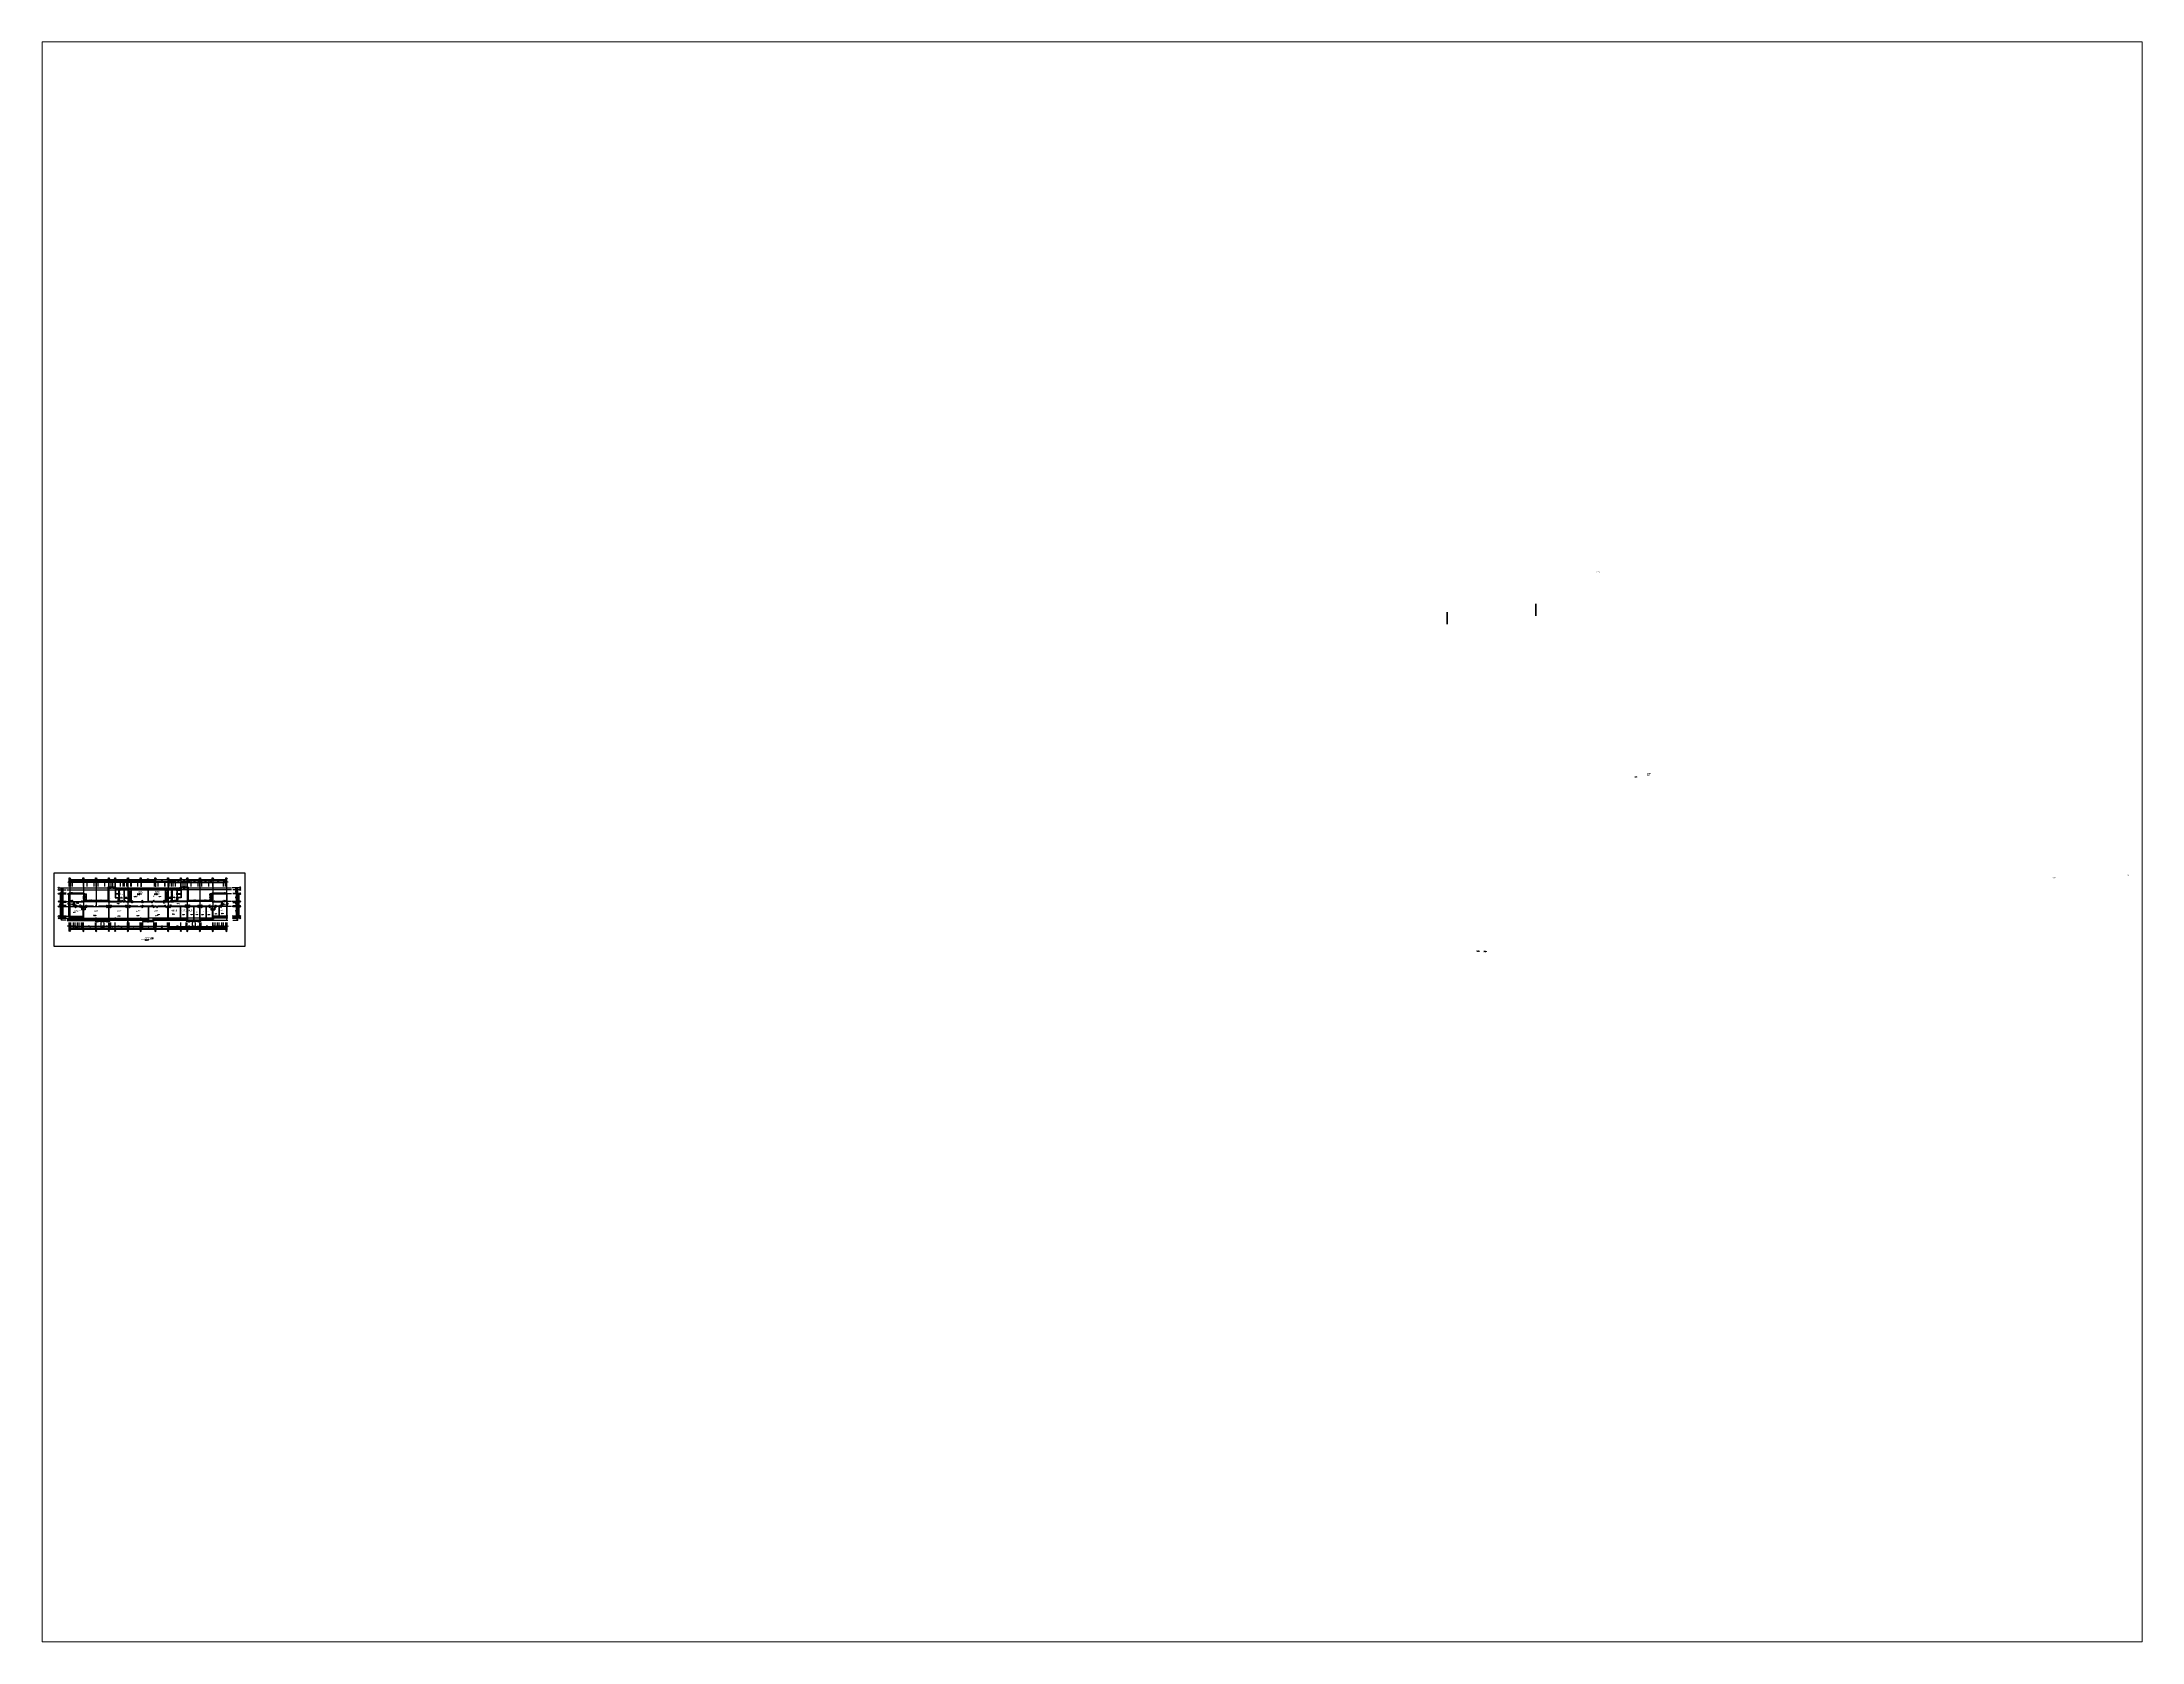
# Paper-space layout 'Layout1' of a CAD drawing. Extents: x 1.05 to 9.45, y 0.8 to 7.2.
# The model-space entities are those that its viewports show. They can reach past a viewport. Long polylines and large blocks are cut down to what shows.
import ezdxf
from ezdxf.enums import TextEntityAlignment as Align

# ---------------------------------------------------------------- set-up
doc = ezdxf.new("R2010")
doc.units = 0
doc.header["$LTSCALE"] = 1000
doc.header["$MEASUREMENT"] = 0
for name, pattern in [('CONTINOUS', [0]), ('DASH', [0.35, 0.25, -0.1]), ('DOTE', [2.42, 2, -0.2, 0.02, -0.2])]:
    doc.linetypes.add(name, pattern=pattern)
doc.layers.get('0').update_dxf_attribs({"linetype": 'CONTINUOUS'})
doc.layers.get('DEFPOINTS').update_dxf_attribs({"linetype": 'CONTINUOUS'})
for name, color, linetype in [('AXIS', 3, 'CONTINUOUS'), ('AXIS_TEXT', 7, 'CONTINUOUS'), ('COLUMN', 7, 'CONTINUOUS'), ('DOTE', 1, 'DOTE'), ('FILL', 21, 'CONTINUOUS'), ('LVTRY', 253, 'CONTINUOUS'), ('LVTRY_WINDOW', 7, 'CONTINUOUS'), ('MCB', 30, 'CONTINUOUS'), ('PUB_TEXT', 7, 'CONTINUOUS'), ('WALL', 255, 'CONTINUOUS'), ('WINDOW', 2, 'CONTINUOUS'), ('WINDOW_TEXT', 7, 'CONTINUOUS'), ('和面积', 6, 'DASH'), ('面积注记', 7, 'CONTINUOUS')]:
    doc.layers.add(name, color=color, linetype=linetype)
doc.styles.add('_HZTXT', font='romans.shx', dxfattribs={"width": 0.7, "bigfont": 'z.shx'})
doc.styles.add('COMPLEX', font='COMPLEX')
doc.styles.add('DIM_FONT', font='SIMPLEX.shx', dxfattribs={"width": 0.7})
doc.styles.add('HZ_SIMPLEX', font='SIMPLEX.shx', dxfattribs={"width": 0.8, "bigfont": 'hztxt.shx'})
doc.styles.add('SIMPLEX', font='SIMPLEX.SHX')
doc.styles.add('Z', font='romans', dxfattribs={"width": 0.8, "bigfont": 'z'})
doc.dimstyles.new('AXIS', dxfattribs={"dimtxt": 300, "dimasz": 1, "dimexe": 250, "dimexo": 300, "dimgap": 150, "dimtad": 1, "dimdec": 0, "dimzin": 0, "dimdsep": 46, "dimtxsty": 'DIM_FONT', "dimblk": '_DIMX', "dimcen": 2.5, "dimse1": 1, "dimse2": 1, "dimclrt": 7, "dimadec": 0, "dimazin": 0, "dimtfac": 1, "dimtdec": 0, "dimtix": 1, "dimtmove": 2, "dimatfit": 3, "dimldrblk": '_DIMX', "dimfxl": 1, "dimarcsym": 0})
doc.dimstyles.new('DIMA', dxfattribs={"dimtxt": 300, "dimasz": 1, "dimexe": 250, "dimexo": 300, "dimgap": 150, "dimtad": 1, "dimdec": 0, "dimzin": 0, "dimdsep": 46, "dimtxsty": 'DIM_FONT', "dimblk": '_DIMX', "dimcen": 2.5, "dimse1": 1, "dimclrt": 7, "dimadec": 0, "dimazin": 0, "dimtfac": 1, "dimtdec": 0, "dimtix": 1, "dimtmove": 2, "dimatfit": 3, "dimldrblk": '_DIMX', "dimfxl": 1, "dimarcsym": 0})
doc.dimstyles.new('DIMB', dxfattribs={"dimtxt": 300, "dimasz": 1, "dimexe": 250, "dimexo": 300, "dimgap": 150, "dimtad": 1, "dimdec": 0, "dimzin": 0, "dimdsep": 46, "dimtxsty": 'DIM_FONT', "dimblk": '_DIMX', "dimcen": 2.5, "dimse2": 1, "dimclrt": 7, "dimadec": 0, "dimazin": 0, "dimtfac": 1, "dimtdec": 0, "dimtix": 1, "dimtmove": 2, "dimatfit": 3, "dimldrblk": '_DIMX', "dimfxl": 1, "dimarcsym": 0})
doc.dimstyles.new('DIMN', dxfattribs={"dimtxt": 300, "dimasz": 1, "dimexe": 250, "dimexo": 300, "dimgap": 150, "dimtad": 1, "dimdec": 0, "dimzin": 0, "dimdsep": 46, "dimtxsty": 'DIM_FONT', "dimblk": '_DIMX', "dimcen": 2.5, "dimclrt": 7, "dimadec": 0, "dimazin": 0, "dimtfac": 1, "dimtdec": 0, "dimtix": 1, "dimtmove": 2, "dimatfit": 3, "dimldrblk": '_DIMX', "dimfxl": 1, "dimarcsym": 0})

# ---------------------------------------------------------------- blocks, each defined once
blk = doc.blocks.new('_WBLK')
for p, q in [((-0.5, 0.5), (0.5, 0.5)), ((-0.5, 0), (0.5, 0)), ((-0.5, -0.5), (0.5, -0.5))]:
    blk.add_line(p, q)
at = {"layer": 'WINDOW_TEXT', "style": 'SIMPLEX', "flags": 9}
blk.add_attdef('A', text='', height=1, dxfattribs=at).set_placement((0, 1.5), align=Align.MIDDLE)
blk = doc.blocks.new('_DBLK1')
for p, q in [((-0.5, 0), (-0.25, -0.43)), ((0.5, 0), (0.25, -0.43))]:
    blk.add_line(p, q)
for centre, start, end in [((-0.5, 0), 300, 0), ((0.5, 0), 180, 240)]:
    blk.add_arc(centre, 0.5, start, end)
at = {"layer": 'WINDOW_TEXT', "style": 'SIMPLEX', "flags": 9}
blk.add_attdef('A', text='', height=1, dxfattribs=at).set_placement((0, 1.5), align=Align.MIDDLE)
blk = doc.blocks.new('_DBLK')
blk.add_line((-0.5, 0), (0, -0.9))
blk.add_arc((-0.5, 0), 1, 300, 0)
at = {"layer": 'WINDOW_TEXT', "style": 'SIMPLEX', "flags": 9}
blk.add_attdef('A', text='', height=1, dxfattribs=at).set_placement((0, 1.5), align=Align.MIDDLE)
blk = doc.blocks.new('_AXISO')
blk.add_circle((0, 0), 0.5)
at = {"layer": 'AXIS_TEXT', "style": 'COMPLEX', "width": 1.041667}
blk.add_attdef('A', text='', height=0.56, dxfattribs=at).set_placement((-0.25, -0.28), (0.25, -0.28), align=Align.FIT)
blk = doc.blocks.new('_DIMX')
blk.add_line((-150, 0), (150, 0))
at = {"const_width": 50}
blk.add_lwpolyline([(-70, -70), (70, 70)], dxfattribs=at)
blk = doc.blocks.new('*D30')
at = {"layer": 'AXIS', "color": 0, "lineweight": -2}
blk.add_line((922285, 200934), (913937, 200934), dxfattribs=at)
at = {"layer": 'DEFPOINTS', "color": 0}
for p in [(913936, 200934), (913936, 197459), (922286, 197459)]:
    blk.add_point(p, dxfattribs=at)
at = {"layer": 'AXIS', "color": 0, "lineweight": -2, "rotation": 180}
blk.add_blockref('_DIMX', (913936, 200934), dxfattribs=at)
at = {"layer": 'AXIS', "color": 0, "lineweight": -2}
blk.add_blockref('_DIMX', (922286, 200934), dxfattribs=at)
at = {"layer": 'AXIS', "color": 7, "insert": (918111, 201234), "char_height": 300, "attachment_point": 5, "style": 'DIM_FONT'}
blk.add_mtext('8350', dxfattribs=at)
blk = doc.blocks.new('*D31')
at = {"layer": 'AXIS', "color": 0, "lineweight": -2}
blk.add_line((913935, 200934), (906137, 200934), dxfattribs=at)
at = {"layer": 'DEFPOINTS', "color": 0}
for p in [(906136, 200934), (906136, 197459), (913936, 197459)]:
    blk.add_point(p, dxfattribs=at)
at = {"layer": 'AXIS', "color": 0, "lineweight": -2, "rotation": 180}
blk.add_blockref('_DIMX', (906136, 200934), dxfattribs=at)
at = {"layer": 'AXIS', "color": 0, "lineweight": -2}
blk.add_blockref('_DIMX', (913936, 200934), dxfattribs=at)
at = {"layer": 'AXIS', "color": 7, "insert": (910036, 201234), "char_height": 300, "attachment_point": 5, "style": 'DIM_FONT'}
blk.add_mtext('7800', dxfattribs=at)
blk = doc.blocks.new('*D32')
at = {"layer": 'AXIS', "color": 0, "lineweight": -2}
blk.add_line((906135, 200934), (898337, 200934), dxfattribs=at)
at = {"layer": 'DEFPOINTS', "color": 0}
for p in [(898336, 200934), (898336, 197459), (906136, 197459)]:
    blk.add_point(p, dxfattribs=at)
at = {"layer": 'AXIS', "color": 0, "lineweight": -2, "rotation": 180}
blk.add_blockref('_DIMX', (898336, 200934), dxfattribs=at)
at = {"layer": 'AXIS', "color": 0, "lineweight": -2}
blk.add_blockref('_DIMX', (906136, 200934), dxfattribs=at)
at = {"layer": 'AXIS', "color": 7, "insert": (902236, 201234), "char_height": 300, "attachment_point": 5, "style": 'DIM_FONT'}
blk.add_mtext('7800', dxfattribs=at)
blk = doc.blocks.new('*D33')
at = {"layer": 'AXIS', "color": 0, "lineweight": -2}
blk.add_line((894435, 200934), (886637, 200934), dxfattribs=at)
at = {"layer": 'DEFPOINTS', "color": 0}
for p in [(886636, 200934), (886636, 197459), (894436, 197459)]:
    blk.add_point(p, dxfattribs=at)
at = {"layer": 'AXIS', "color": 0, "lineweight": -2, "rotation": 180}
blk.add_blockref('_DIMX', (886636, 200934), dxfattribs=at)
at = {"layer": 'AXIS', "color": 0, "lineweight": -2}
blk.add_blockref('_DIMX', (894436, 200934), dxfattribs=at)
at = {"layer": 'AXIS', "color": 7, "insert": (890536, 201234), "char_height": 300, "attachment_point": 5, "style": 'DIM_FONT'}
blk.add_mtext('7800', dxfattribs=at)
blk = doc.blocks.new('*D34')
at = {"layer": 'AXIS', "color": 0, "lineweight": -2}
blk.add_line((878835, 200934), (869837, 200934), dxfattribs=at)
at = {"layer": 'DEFPOINTS', "color": 0}
for p in [(869836, 200934), (869836, 197459), (878836, 197459)]:
    blk.add_point(p, dxfattribs=at)
at = {"layer": 'AXIS', "color": 0, "lineweight": -2, "rotation": 180}
blk.add_blockref('_DIMX', (869836, 200934), dxfattribs=at)
at = {"layer": 'AXIS', "color": 0, "lineweight": -2}
blk.add_blockref('_DIMX', (878836, 200934), dxfattribs=at)
at = {"layer": 'AXIS', "color": 7, "insert": (874336, 201234), "char_height": 300, "attachment_point": 5, "style": 'DIM_FONT'}
blk.add_mtext('9000', dxfattribs=at)
blk = doc.blocks.new('*D35')
at = {"layer": 'AXIS', "color": 0, "lineweight": -2}
blk.add_line((869835, 200934), (862037, 200934), dxfattribs=at)
at = {"layer": 'DEFPOINTS', "color": 0}
for p in [(862036, 200934), (862036, 197459), (869836, 197459)]:
    blk.add_point(p, dxfattribs=at)
at = {"layer": 'AXIS', "color": 0, "lineweight": -2, "rotation": 180}
blk.add_blockref('_DIMX', (862036, 200934), dxfattribs=at)
at = {"layer": 'AXIS', "color": 0, "lineweight": -2}
blk.add_blockref('_DIMX', (869836, 200934), dxfattribs=at)
at = {"layer": 'AXIS', "color": 7, "insert": (865936, 201234), "char_height": 300, "attachment_point": 5, "style": 'DIM_FONT'}
blk.add_mtext('7800', dxfattribs=at)
blk = doc.blocks.new('*D36')
at = {"layer": 'AXIS', "color": 0, "lineweight": -2}
blk.add_line((862035, 200934), (854237, 200934), dxfattribs=at)
at = {"layer": 'DEFPOINTS', "color": 0}
for p in [(854236, 200934), (854236, 197459), (862036, 197459)]:
    blk.add_point(p, dxfattribs=at)
at = {"layer": 'AXIS', "color": 0, "lineweight": -2, "rotation": 180}
blk.add_blockref('_DIMX', (854236, 200934), dxfattribs=at)
at = {"layer": 'AXIS', "color": 0, "lineweight": -2}
blk.add_blockref('_DIMX', (862036, 200934), dxfattribs=at)
at = {"layer": 'AXIS', "color": 7, "insert": (858136, 201234), "char_height": 300, "attachment_point": 5, "style": 'DIM_FONT'}
blk.add_mtext('7800', dxfattribs=at)
blk = doc.blocks.new('*D37')
at = {"layer": 'AXIS', "color": 0, "lineweight": -2}
blk.add_line((854235, 200934), (850337, 200934), dxfattribs=at)
at = {"layer": 'DEFPOINTS', "color": 0}
for p in [(850336, 200934), (850336, 197459), (854236, 197459)]:
    blk.add_point(p, dxfattribs=at)
at = {"layer": 'AXIS', "color": 0, "lineweight": -2, "rotation": 180}
blk.add_blockref('_DIMX', (850336, 200934), dxfattribs=at)
at = {"layer": 'AXIS', "color": 0, "lineweight": -2}
blk.add_blockref('_DIMX', (854236, 200934), dxfattribs=at)
at = {"layer": 'AXIS', "color": 7, "insert": (852286, 201234), "char_height": 300, "attachment_point": 5, "style": 'DIM_FONT'}
blk.add_mtext('3900', dxfattribs=at)
blk = doc.blocks.new('*D38')
at = {"layer": 'AXIS', "color": 0, "lineweight": -2}
blk.add_line((850335, 200934), (842537, 200934), dxfattribs=at)
at = {"layer": 'DEFPOINTS', "color": 0}
for p in [(842536, 200934), (842536, 197459), (850336, 197459)]:
    blk.add_point(p, dxfattribs=at)
at = {"layer": 'AXIS', "color": 0, "lineweight": -2, "rotation": 180}
blk.add_blockref('_DIMX', (842536, 200934), dxfattribs=at)
at = {"layer": 'AXIS', "color": 0, "lineweight": -2}
blk.add_blockref('_DIMX', (850336, 200934), dxfattribs=at)
at = {"layer": 'AXIS', "color": 7, "insert": (846436, 201234), "char_height": 300, "attachment_point": 5, "style": 'DIM_FONT'}
blk.add_mtext('7800', dxfattribs=at)
blk = doc.blocks.new('*D39')
at = {"layer": 'AXIS', "color": 0, "lineweight": -2}
blk.add_line((842535, 200934), (834737, 200934), dxfattribs=at)
at = {"layer": 'DEFPOINTS', "color": 0}
for p in [(834736, 200934), (834736, 197459), (842536, 197459)]:
    blk.add_point(p, dxfattribs=at)
at = {"layer": 'AXIS', "color": 0, "lineweight": -2, "rotation": 180}
blk.add_blockref('_DIMX', (834736, 200934), dxfattribs=at)
at = {"layer": 'AXIS', "color": 0, "lineweight": -2}
blk.add_blockref('_DIMX', (842536, 200934), dxfattribs=at)
at = {"layer": 'AXIS', "color": 7, "insert": (838636, 201234), "char_height": 300, "attachment_point": 5, "style": 'DIM_FONT'}
blk.add_mtext('7800', dxfattribs=at)
blk = doc.blocks.new('*D40')
at = {"layer": 'AXIS', "color": 0, "lineweight": -2}
blk.add_line((834735, 200934), (826387, 200934), dxfattribs=at)
at = {"layer": 'DEFPOINTS', "color": 0}
for p in [(826386, 200934), (826386, 197459), (834736, 197459)]:
    blk.add_point(p, dxfattribs=at)
at = {"layer": 'AXIS', "color": 0, "lineweight": -2, "rotation": 180}
blk.add_blockref('_DIMX', (826386, 200934), dxfattribs=at)
at = {"layer": 'AXIS', "color": 0, "lineweight": -2}
blk.add_blockref('_DIMX', (834736, 200934), dxfattribs=at)
at = {"layer": 'AXIS', "color": 7, "insert": (830561, 201234), "char_height": 300, "attachment_point": 5, "style": 'DIM_FONT'}
blk.add_mtext('8350', dxfattribs=at)
blk = doc.blocks.new('*D41')
at = {"layer": 'AXIS', "color": 0, "lineweight": -2}
for p, q in [((826086, 197759), (826086, 201984)), ((922585, 201734), (826087, 201734)), ((922586, 197759), (922586, 201984))]:
    blk.add_line(p, q, dxfattribs=at)
at = {"layer": 'DEFPOINTS', "color": 0}
for p in [(826086, 201734), (826086, 197459), (922586, 197459)]:
    blk.add_point(p, dxfattribs=at)
at = {"layer": 'AXIS', "color": 0, "lineweight": -2, "rotation": 180}
blk.add_blockref('_DIMX', (826086, 201734), dxfattribs=at)
at = {"layer": 'AXIS', "color": 0, "lineweight": -2}
blk.add_blockref('_DIMX', (922586, 201734), dxfattribs=at)
at = {"layer": 'AXIS', "color": 7, "insert": (874336, 202034), "char_height": 300, "attachment_point": 5, "style": 'DIM_FONT'}
blk.add_mtext('96500', dxfattribs=at)
blk = doc.blocks.new('*D42')
at = {"layer": 'AXIS', "color": 0, "lineweight": -2}
for p, q in [((863835, 200048), (862037, 200048)), ((863836, 197582), (863836, 200298))]:
    blk.add_line(p, q, dxfattribs=at)
at = {"layer": 'DEFPOINTS', "color": 0}
for p in [(862036, 200048), (862036, 197282), (863836, 197282)]:
    blk.add_point(p, dxfattribs=at)
at = {"layer": 'AXIS', "color": 0, "lineweight": -2, "rotation": 180}
blk.add_blockref('_DIMX', (862036, 200048), dxfattribs=at)
at = {"layer": 'AXIS', "color": 0, "lineweight": -2}
blk.add_blockref('_DIMX', (863836, 200048), dxfattribs=at)
at = {"layer": 'AXIS', "color": 7, "insert": (862936, 200348), "char_height": 300, "attachment_point": 5, "style": 'DIM_FONT'}
blk.add_mtext('1800', dxfattribs=at)
blk = doc.blocks.new('*D43')
at = {"layer": 'AXIS', "color": 0, "lineweight": -2}
for p, q in [((859936, 197582), (859936, 200298)), ((861435, 200048), (859937, 200048)), ((861436, 197582), (861436, 200298))]:
    blk.add_line(p, q, dxfattribs=at)
at = {"layer": 'DEFPOINTS', "color": 0}
for p in [(859936, 200048), (859936, 197282), (861436, 197282)]:
    blk.add_point(p, dxfattribs=at)
at = {"layer": 'AXIS', "color": 0, "lineweight": -2, "rotation": 180}
blk.add_blockref('_DIMX', (859936, 200048), dxfattribs=at)
at = {"layer": 'AXIS', "color": 0, "lineweight": -2}
blk.add_blockref('_DIMX', (861436, 200048), dxfattribs=at)
at = {"layer": 'AXIS', "color": 7, "insert": (860686, 200348), "char_height": 300, "attachment_point": 5, "style": 'DIM_FONT'}
blk.add_mtext('1500', dxfattribs=at)
blk = doc.blocks.new('*D44')
at = {"layer": 'AXIS', "color": 0, "lineweight": -2}
for p, q in [((859036, 197582), (859036, 200298)), ((859935, 200048), (859037, 200048)), ((859936, 197582), (859936, 200298))]:
    blk.add_line(p, q, dxfattribs=at)
at = {"layer": 'DEFPOINTS', "color": 0}
for p in [(859036, 200048), (859036, 197282), (859936, 197282)]:
    blk.add_point(p, dxfattribs=at)
at = {"layer": 'AXIS', "color": 0, "lineweight": -2, "rotation": 180}
blk.add_blockref('_DIMX', (859036, 200048), dxfattribs=at)
at = {"layer": 'AXIS', "color": 0, "lineweight": -2}
blk.add_blockref('_DIMX', (859936, 200048), dxfattribs=at)
at = {"layer": 'AXIS', "color": 7, "insert": (859486, 200348), "char_height": 300, "attachment_point": 5, "style": 'DIM_FONT'}
blk.add_mtext('900', dxfattribs=at)
blk = doc.blocks.new('*D45')
at = {"layer": 'AXIS', "color": 0, "lineweight": -2}
for p, q in [((857536, 197582), (857536, 200298)), ((859035, 200048), (857537, 200048)), ((859036, 197582), (859036, 200298))]:
    blk.add_line(p, q, dxfattribs=at)
at = {"layer": 'DEFPOINTS', "color": 0}
for p in [(857536, 200048), (857536, 197282), (859036, 197282)]:
    blk.add_point(p, dxfattribs=at)
at = {"layer": 'AXIS', "color": 0, "lineweight": -2, "rotation": 180}
blk.add_blockref('_DIMX', (857536, 200048), dxfattribs=at)
at = {"layer": 'AXIS', "color": 0, "lineweight": -2}
blk.add_blockref('_DIMX', (859036, 200048), dxfattribs=at)
at = {"layer": 'AXIS', "color": 7, "insert": (858286, 200348), "char_height": 300, "attachment_point": 5, "style": 'DIM_FONT'}
blk.add_mtext('1500', dxfattribs=at)
blk = doc.blocks.new('*D46')
at = {"layer": 'AXIS', "color": 0, "lineweight": -2}
for p, q in [((854236, 197582), (854236, 200298)), ((857535, 200048), (854237, 200048)), ((857536, 197582), (857536, 200298))]:
    blk.add_line(p, q, dxfattribs=at)
at = {"layer": 'DEFPOINTS', "color": 0}
for p in [(854236, 200048), (854236, 197282), (857536, 197282)]:
    blk.add_point(p, dxfattribs=at)
at = {"layer": 'AXIS', "color": 0, "lineweight": -2, "rotation": 180.0000000000005}
blk.add_blockref('_DIMX', (854236, 200048), dxfattribs=at)
at = {"layer": 'AXIS', "color": 0, "lineweight": -2}
blk.add_blockref('_DIMX', (857536, 200048), dxfattribs=at)
at = {"layer": 'AXIS', "color": 7, "insert": (855886, 200348), "char_height": 300, "attachment_point": 5, "style": 'DIM_FONT'}
blk.add_mtext('3300', dxfattribs=at)
blk = doc.blocks.new('*D47')
at = {"layer": 'AXIS', "color": 0, "lineweight": -2}
for p, q in [((852886, 197582), (852886, 200298)), ((854235, 200048), (852887, 200048)), ((854236, 197582), (854236, 200298))]:
    blk.add_line(p, q, dxfattribs=at)
at = {"layer": 'DEFPOINTS', "color": 0}
for p in [(852886, 200048), (852886, 197282), (854236, 197282)]:
    blk.add_point(p, dxfattribs=at)
at = {"layer": 'AXIS', "color": 0, "lineweight": -2, "rotation": 180}
blk.add_blockref('_DIMX', (852886, 200048), dxfattribs=at)
at = {"layer": 'AXIS', "color": 0, "lineweight": -2}
blk.add_blockref('_DIMX', (854236, 200048), dxfattribs=at)
at = {"layer": 'AXIS', "color": 7, "insert": (853561, 200348), "char_height": 300, "attachment_point": 5, "style": 'DIM_FONT'}
blk.add_mtext('1350', dxfattribs=at)
blk = doc.blocks.new('*D48')
at = {"layer": 'AXIS', "color": 0, "lineweight": -2}
for p, q in [((851686, 197582), (851686, 200298)), ((852885, 200048), (851687, 200048)), ((852886, 197582), (852886, 200298))]:
    blk.add_line(p, q, dxfattribs=at)
at = {"layer": 'DEFPOINTS', "color": 0}
for p in [(851686, 200048), (851686, 197282), (852886, 197282)]:
    blk.add_point(p, dxfattribs=at)
at = {"layer": 'AXIS', "color": 0, "lineweight": -2, "rotation": 180}
blk.add_blockref('_DIMX', (851686, 200048), dxfattribs=at)
at = {"layer": 'AXIS', "color": 0, "lineweight": -2}
blk.add_blockref('_DIMX', (852886, 200048), dxfattribs=at)
at = {"layer": 'AXIS', "color": 7, "insert": (852286, 200348), "char_height": 300, "attachment_point": 5, "style": 'DIM_FONT'}
blk.add_mtext('1200', dxfattribs=at)
blk = doc.blocks.new('*D49')
at = {"layer": 'AXIS', "color": 0, "lineweight": -2}
for p, q in [((850336, 197582), (850336, 200298)), ((851685, 200048), (850337, 200048)), ((851686, 197582), (851686, 200298))]:
    blk.add_line(p, q, dxfattribs=at)
at = {"layer": 'DEFPOINTS', "color": 0}
for p in [(850336, 200048), (850336, 197282), (851686, 197282)]:
    blk.add_point(p, dxfattribs=at)
at = {"layer": 'AXIS', "color": 0, "lineweight": -2, "rotation": 180}
blk.add_blockref('_DIMX', (850336, 200048), dxfattribs=at)
at = {"layer": 'AXIS', "color": 0, "lineweight": -2}
blk.add_blockref('_DIMX', (851686, 200048), dxfattribs=at)
at = {"layer": 'AXIS', "color": 7, "insert": (851011, 200348), "char_height": 300, "attachment_point": 5, "style": 'DIM_FONT'}
blk.add_mtext('1350', dxfattribs=at)
blk = doc.blocks.new('*D50')
at = {"layer": 'AXIS', "color": 0, "lineweight": -2}
for p, q in [((847936, 197582), (847936, 200298)), ((850335, 200048), (847937, 200048)), ((850336, 197582), (850336, 200298))]:
    blk.add_line(p, q, dxfattribs=at)
at = {"layer": 'DEFPOINTS', "color": 0}
for p in [(847936, 200048), (847936, 197282), (850336, 197282)]:
    blk.add_point(p, dxfattribs=at)
at = {"layer": 'AXIS', "color": 0, "lineweight": -2, "rotation": 180}
blk.add_blockref('_DIMX', (847936, 200048), dxfattribs=at)
at = {"layer": 'AXIS', "color": 0, "lineweight": -2}
blk.add_blockref('_DIMX', (850336, 200048), dxfattribs=at)
at = {"layer": 'AXIS', "color": 7, "insert": (849136, 200348), "char_height": 300, "attachment_point": 5, "style": 'DIM_FONT'}
blk.add_mtext('2400', dxfattribs=at)
blk = doc.blocks.new('*D51')
at = {"layer": 'AXIS', "color": 0, "lineweight": -2}
for p, q in [((843736, 197582), (843736, 200298)), ((847935, 200048), (843737, 200048)), ((847936, 197582), (847936, 200298))]:
    blk.add_line(p, q, dxfattribs=at)
at = {"layer": 'DEFPOINTS', "color": 0}
for p in [(843736, 200048), (843736, 197282), (847936, 197282)]:
    blk.add_point(p, dxfattribs=at)
at = {"layer": 'AXIS', "color": 0, "lineweight": -2, "rotation": 180}
blk.add_blockref('_DIMX', (843736, 200048), dxfattribs=at)
at = {"layer": 'AXIS', "color": 0, "lineweight": -2}
blk.add_blockref('_DIMX', (847936, 200048), dxfattribs=at)
at = {"layer": 'AXIS', "color": 7, "insert": (845836, 200348), "char_height": 300, "attachment_point": 5, "style": 'DIM_FONT'}
blk.add_mtext('4200', dxfattribs=at)
blk = doc.blocks.new('*D52')
at = {"layer": 'AXIS', "color": 0, "lineweight": -2}
for p, q in [((842536, 197582), (842536, 200298)), ((843735, 200048), (842537, 200048)), ((843736, 197582), (843736, 200298))]:
    blk.add_line(p, q, dxfattribs=at)
at = {"layer": 'DEFPOINTS', "color": 0}
for p in [(842536, 200048), (842536, 197282), (843736, 197282)]:
    blk.add_point(p, dxfattribs=at)
at = {"layer": 'AXIS', "color": 0, "lineweight": -2, "rotation": 180}
blk.add_blockref('_DIMX', (842536, 200048), dxfattribs=at)
at = {"layer": 'AXIS', "color": 0, "lineweight": -2}
blk.add_blockref('_DIMX', (843736, 200048), dxfattribs=at)
at = {"layer": 'AXIS', "color": 7, "insert": (843136, 200348), "char_height": 300, "attachment_point": 5, "style": 'DIM_FONT'}
blk.add_mtext('1200', dxfattribs=at)
blk = doc.blocks.new('*D53')
at = {"layer": 'AXIS', "color": 0, "lineweight": -2}
for p, q in [((841336, 197582), (841336, 200298)), ((842535, 200048), (841337, 200048)), ((842536, 197582), (842536, 200298))]:
    blk.add_line(p, q, dxfattribs=at)
at = {"layer": 'DEFPOINTS', "color": 0}
for p in [(841336, 200048), (841336, 197282), (842536, 197282)]:
    blk.add_point(p, dxfattribs=at)
at = {"layer": 'AXIS', "color": 0, "lineweight": -2, "rotation": 180}
blk.add_blockref('_DIMX', (841336, 200048), dxfattribs=at)
at = {"layer": 'AXIS', "color": 0, "lineweight": -2}
blk.add_blockref('_DIMX', (842536, 200048), dxfattribs=at)
at = {"layer": 'AXIS', "color": 7, "insert": (841936, 200348), "char_height": 300, "attachment_point": 5, "style": 'DIM_FONT'}
blk.add_mtext('1200', dxfattribs=at)
blk = doc.blocks.new('*D54')
at = {"layer": 'AXIS', "color": 0, "lineweight": -2}
for p, q in [((837136, 197582), (837136, 200298)), ((841335, 200048), (837137, 200048)), ((841336, 197582), (841336, 200298))]:
    blk.add_line(p, q, dxfattribs=at)
at = {"layer": 'DEFPOINTS', "color": 0}
for p in [(837136, 200048), (837136, 197282), (841336, 197282)]:
    blk.add_point(p, dxfattribs=at)
at = {"layer": 'AXIS', "color": 0, "lineweight": -2, "rotation": 180}
blk.add_blockref('_DIMX', (837136, 200048), dxfattribs=at)
at = {"layer": 'AXIS', "color": 0, "lineweight": -2}
blk.add_blockref('_DIMX', (841336, 200048), dxfattribs=at)
at = {"layer": 'AXIS', "color": 7, "insert": (839236, 200348), "char_height": 300, "attachment_point": 5, "style": 'DIM_FONT'}
blk.add_mtext('4200', dxfattribs=at)
blk = doc.blocks.new('*D55')
at = {"layer": 'AXIS', "color": 0, "lineweight": -2}
for p, q in [((828186, 197582), (828186, 200298)), ((834735, 200048), (828187, 200048)), ((834736, 197582), (834736, 200298))]:
    blk.add_line(p, q, dxfattribs=at)
at = {"layer": 'DEFPOINTS', "color": 0}
for p in [(828186, 200048), (828186, 197282), (834736, 197282)]:
    blk.add_point(p, dxfattribs=at)
at = {"layer": 'AXIS', "color": 0, "lineweight": -2, "rotation": 180}
blk.add_blockref('_DIMX', (828186, 200048), dxfattribs=at)
at = {"layer": 'AXIS', "color": 0, "lineweight": -2}
blk.add_blockref('_DIMX', (834736, 200048), dxfattribs=at)
at = {"layer": 'AXIS', "color": 7, "insert": (831461, 200348), "char_height": 300, "attachment_point": 5, "style": 'DIM_FONT'}
blk.add_mtext('6550', dxfattribs=at)
blk = doc.blocks.new('*D56')
at = {"layer": 'AXIS', "color": 0, "lineweight": -2}
for p, q in [((826986, 197582), (826986, 200298)), ((828185, 200048), (826987, 200048)), ((828186, 197582), (828186, 200298))]:
    blk.add_line(p, q, dxfattribs=at)
at = {"layer": 'DEFPOINTS', "color": 0}
for p in [(826986, 200048), (826986, 197282), (828186, 197282)]:
    blk.add_point(p, dxfattribs=at)
at = {"layer": 'AXIS', "color": 0, "lineweight": -2, "rotation": 180}
blk.add_blockref('_DIMX', (826986, 200048), dxfattribs=at)
at = {"layer": 'AXIS', "color": 0, "lineweight": -2}
blk.add_blockref('_DIMX', (828186, 200048), dxfattribs=at)
at = {"layer": 'AXIS', "color": 7, "insert": (827586, 200348), "char_height": 300, "attachment_point": 5, "style": 'DIM_FONT'}
blk.add_mtext('1200', dxfattribs=at)
blk = doc.blocks.new('*D57')
at = {"layer": 'AXIS', "color": 0, "lineweight": -2}
for p, q in [((826085, 200048), (826084, 200048)), ((826086, 197582), (826086, 200298)), ((826386, 200048), (826086, 200048)), ((826386, 197582), (826386, 200298)), ((826387, 200048), (826388, 200048))]:
    blk.add_line(p, q, dxfattribs=at)
at = {"layer": 'DEFPOINTS', "color": 0}
for p in [(826086, 200048), (826086, 197282), (826386, 197282)]:
    blk.add_point(p, dxfattribs=at)
at = {"layer": 'AXIS', "color": 0, "lineweight": -2}
blk.add_blockref('_DIMX', (826086, 200048), dxfattribs=at)
at = {"layer": 'AXIS', "color": 0, "lineweight": -2, "rotation": 180}
blk.add_blockref('_DIMX', (826386, 200048), dxfattribs=at)
at = {"layer": 'AXIS', "color": 7, "insert": (825497, 200348), "char_height": 300, "attachment_point": 5, "style": 'DIM_FONT'}
blk.add_mtext('300', dxfattribs=at)
blk = doc.blocks.new('*D58')
at = {"layer": 'AXIS', "color": 0, "lineweight": -2}
for p, q in [((861435, 200048), (861434, 200048)), ((862036, 200048), (861436, 200048)), ((862037, 200048), (862038, 200048))]:
    blk.add_line(p, q, dxfattribs=at)
at = {"layer": 'DEFPOINTS', "color": 0}
for p in [(861436, 200048), (861436, 197282), (862036, 197282)]:
    blk.add_point(p, dxfattribs=at)
at = {"layer": 'AXIS', "color": 0, "lineweight": -2}
blk.add_blockref('_DIMX', (861436, 200048), dxfattribs=at)
at = {"layer": 'AXIS', "color": 0, "lineweight": -2, "rotation": 180}
blk.add_blockref('_DIMX', (862036, 200048), dxfattribs=at)
at = {"layer": 'AXIS', "color": 7, "insert": (861736, 200348), "char_height": 300, "attachment_point": 5, "style": 'DIM_FONT'}
blk.add_mtext('600', dxfattribs=at)
blk = doc.blocks.new('*D59')
at = {"layer": 'AXIS', "color": 0, "lineweight": -2}
for p, q in [((834736, 197582), (834736, 200298)), ((837135, 200048), (834737, 200048)), ((837136, 197582), (837136, 200298))]:
    blk.add_line(p, q, dxfattribs=at)
at = {"layer": 'DEFPOINTS', "color": 0}
for p in [(834736, 200048), (834736, 197282), (837136, 197282)]:
    blk.add_point(p, dxfattribs=at)
at = {"layer": 'AXIS', "color": 0, "lineweight": -2, "rotation": 180}
blk.add_blockref('_DIMX', (834736, 200048), dxfattribs=at)
at = {"layer": 'AXIS', "color": 0, "lineweight": -2}
blk.add_blockref('_DIMX', (837136, 200048), dxfattribs=at)
at = {"layer": 'AXIS', "color": 7, "insert": (835936, 200348), "char_height": 300, "attachment_point": 5, "style": 'DIM_FONT'}
blk.add_mtext('2400', dxfattribs=at)
blk = doc.blocks.new('*D61')
at = {"layer": 'AXIS', "color": 0, "lineweight": -2}
for p, q in [((884836, 197582), (884836, 200298)), ((886635, 200048), (884837, 200048)), ((886636, 197582), (886636, 200298))]:
    blk.add_line(p, q, dxfattribs=at)
at = {"layer": 'DEFPOINTS', "color": 0}
for p in [(884836, 200048), (884836, 197282), (886636, 197282)]:
    blk.add_point(p, dxfattribs=at)
at = {"layer": 'AXIS', "color": 0, "lineweight": -2, "rotation": 180}
blk.add_blockref('_DIMX', (884836, 200048), dxfattribs=at)
at = {"layer": 'AXIS', "color": 0, "lineweight": -2}
blk.add_blockref('_DIMX', (886636, 200048), dxfattribs=at)
at = {"layer": 'AXIS', "color": 7, "insert": (885736, 200348), "char_height": 300, "attachment_point": 5, "style": 'DIM_FONT'}
blk.add_mtext('1800', dxfattribs=at)
blk = doc.blocks.new('*D62')
at = {"layer": 'AXIS', "color": 0, "lineweight": -2}
for p, q in [((863835, 200048), (863834, 200048)), ((863836, 197582), (863836, 200298)), ((864136, 200048), (863836, 200048)), ((864136, 197582), (864136, 200298)), ((864137, 200048), (864138, 200048))]:
    blk.add_line(p, q, dxfattribs=at)
at = {"layer": 'DEFPOINTS', "color": 0}
for p in [(863836, 200048), (863836, 197282), (864136, 197282)]:
    blk.add_point(p, dxfattribs=at)
at = {"layer": 'AXIS', "color": 0, "lineweight": -2}
blk.add_blockref('_DIMX', (863836, 200048), dxfattribs=at)
at = {"layer": 'AXIS', "color": 0, "lineweight": -2, "rotation": 180}
blk.add_blockref('_DIMX', (864136, 200048), dxfattribs=at)
at = {"layer": 'AXIS', "color": 7, "insert": (863986, 200348), "char_height": 300, "attachment_point": 5, "style": 'DIM_FONT'}
blk.add_mtext('300', dxfattribs=at)
blk = doc.blocks.new('*D77')
at = {"layer": 'AXIS', "color": 0, "lineweight": -2}
for p, q in [((921685, 200048), (921684, 200048)), ((921686, 197582), (921686, 200298)), ((921686, 200048), (922286, 200048)), ((922286, 197582), (922286, 200298)), ((922287, 200048), (922288, 200048))]:
    blk.add_line(p, q, dxfattribs=at)
at = {"layer": 'DEFPOINTS', "color": 0}
for p in [(921686, 197282), (922286, 200048), (922286, 197282)]:
    blk.add_point(p, dxfattribs=at)
at = {"layer": 'AXIS', "color": 0, "lineweight": -2}
blk.add_blockref('_DIMX', (921686, 200048), dxfattribs=at)
at = {"layer": 'AXIS', "color": 0, "lineweight": -2, "rotation": 180}
blk.add_blockref('_DIMX', (922286, 200048), dxfattribs=at)
at = {"layer": 'AXIS', "color": 7, "insert": (921986, 200348), "char_height": 300, "attachment_point": 5, "style": 'DIM_FONT'}
blk.add_mtext('600', dxfattribs=at)
blk = doc.blocks.new('*D78')
at = {"layer": 'AXIS', "color": 0, "lineweight": -2}
for p, q in [((886635, 200048), (886634, 200048)), ((886636, 200048), (887236, 200048)), ((887237, 200048), (887238, 200048))]:
    blk.add_line(p, q, dxfattribs=at)
at = {"layer": 'DEFPOINTS', "color": 0}
for p in [(886636, 197282), (887236, 200048), (887236, 197282)]:
    blk.add_point(p, dxfattribs=at)
at = {"layer": 'AXIS', "color": 0, "lineweight": -2}
blk.add_blockref('_DIMX', (886636, 200048), dxfattribs=at)
at = {"layer": 'AXIS', "color": 0, "lineweight": -2, "rotation": 180}
blk.add_blockref('_DIMX', (887236, 200048), dxfattribs=at)
at = {"layer": 'AXIS', "color": 7, "insert": (886936, 200348), "char_height": 300, "attachment_point": 5, "style": 'DIM_FONT'}
blk.add_mtext('600', dxfattribs=at)
blk = doc.blocks.new('*D80')
at = {"layer": 'AXIS', "color": 0, "lineweight": -2}
for p, q in [((884535, 200048), (884534, 200048)), ((884536, 197582), (884536, 200298)), ((884836, 200048), (884536, 200048)), ((884836, 197582), (884836, 200298)), ((884837, 200048), (884838, 200048))]:
    blk.add_line(p, q, dxfattribs=at)
at = {"layer": 'DEFPOINTS', "color": 0}
for p in [(884536, 200048), (884536, 197282), (884836, 197282)]:
    blk.add_point(p, dxfattribs=at)
at = {"layer": 'AXIS', "color": 0, "lineweight": -2}
blk.add_blockref('_DIMX', (884536, 200048), dxfattribs=at)
at = {"layer": 'AXIS', "color": 0, "lineweight": -2, "rotation": 180}
blk.add_blockref('_DIMX', (884836, 200048), dxfattribs=at)
at = {"layer": 'AXIS', "color": 7, "insert": (884686, 200348), "char_height": 300, "attachment_point": 5, "style": 'DIM_FONT'}
blk.add_mtext('300', dxfattribs=at)
blk = doc.blocks.new('*D81')
at = {"layer": 'AXIS', "color": 0, "lineweight": -2}
for p, q in [((880636, 197582), (880636, 200298)), ((884535, 200048), (880637, 200048)), ((884536, 197582), (884536, 200298))]:
    blk.add_line(p, q, dxfattribs=at)
at = {"layer": 'DEFPOINTS', "color": 0}
for p in [(880636, 200048), (880636, 197282), (884536, 197282)]:
    blk.add_point(p, dxfattribs=at)
at = {"layer": 'AXIS', "color": 0, "lineweight": -2, "rotation": 180}
blk.add_blockref('_DIMX', (880636, 200048), dxfattribs=at)
at = {"layer": 'AXIS', "color": 0, "lineweight": -2}
blk.add_blockref('_DIMX', (884536, 200048), dxfattribs=at)
at = {"layer": 'AXIS', "color": 7, "insert": (882586, 200348), "char_height": 300, "attachment_point": 5, "style": 'DIM_FONT'}
blk.add_mtext('3900', dxfattribs=at)
blk = doc.blocks.new('*D82')
at = {"layer": 'AXIS', "color": 0, "lineweight": -2}
for p, q in [((922285, 200048), (922284, 200048)), ((922286, 197582), (922286, 200298)), ((922286, 200048), (922586, 200048)), ((922586, 197582), (922586, 200298)), ((922587, 200048), (922588, 200048))]:
    blk.add_line(p, q, dxfattribs=at)
at = {"layer": 'DEFPOINTS', "color": 0}
for p in [(922286, 197282), (922586, 200048), (922586, 197282)]:
    blk.add_point(p, dxfattribs=at)
at = {"layer": 'AXIS', "color": 0, "lineweight": -2}
blk.add_blockref('_DIMX', (922286, 200048), dxfattribs=at)
at = {"layer": 'AXIS', "color": 0, "lineweight": -2, "rotation": 180}
blk.add_blockref('_DIMX', (922586, 200048), dxfattribs=at)
at = {"layer": 'AXIS', "color": 7, "insert": (923162, 200348), "char_height": 300, "attachment_point": 5, "style": 'DIM_FONT'}
blk.add_mtext('300', dxfattribs=at)
blk = doc.blocks.new('M_B14FAZ')
for p, q in [((-0.5, 0.5), (0.5, 0.5)), ((0.5, 0.02), (-0.5, 0.02)), ((-0.5, -0.5), (0.5, -0.5))]:
    blk.add_line(p, q)
blk = doc.blocks.new('*D83')
at = {"layer": 'AXIS', "color": 0, "lineweight": -2}
for p, q in [((826385, 200048), (826384, 200048)), ((826386, 197582), (826386, 200298)), ((826986, 200048), (826386, 200048)), ((826986, 197582), (826986, 200298)), ((826987, 200048), (826988, 200048))]:
    blk.add_line(p, q, dxfattribs=at)
at = {"layer": 'DEFPOINTS', "color": 0}
for p in [(826386, 200048), (826386, 197282), (826986, 197282)]:
    blk.add_point(p, dxfattribs=at)
at = {"layer": 'AXIS', "color": 0, "lineweight": -2}
blk.add_blockref('_DIMX', (826386, 200048), dxfattribs=at)
at = {"layer": 'AXIS', "color": 0, "lineweight": -2, "rotation": 180}
blk.add_blockref('_DIMX', (826986, 200048), dxfattribs=at)
at = {"layer": 'AXIS', "color": 7, "insert": (826686, 200348), "char_height": 300, "attachment_point": 5, "style": 'DIM_FONT'}
blk.add_mtext('600', dxfattribs=at)
blk = doc.blocks.new('*D84')
at = {"layer": 'AXIS', "color": 0, "lineweight": -2}
blk.add_line((929090, 196778), (929090, 195580), dxfattribs=at)
at = {"layer": 'DEFPOINTS', "color": 0}
for p in [(925890, 196779), (925890, 195579), (929090, 195579)]:
    blk.add_point(p, dxfattribs=at)
at = {"layer": 'AXIS', "color": 0, "lineweight": -2}
for p, rotation in [((929090, 196779), 90), ((929090, 195579), 270)]:
    blk.add_blockref('_DIMX', p, dxfattribs=dict(at, rotation=rotation))
at = {"layer": 'AXIS', "color": 7, "insert": (928790, 196179), "char_height": 300, "attachment_point": 5, "rotation": 90, "style": 'DIM_FONT'}
blk.add_mtext('1200', dxfattribs=at)
blk = doc.blocks.new('*D85')
at = {"layer": 'AXIS', "color": 0, "lineweight": -2}
blk.add_line((929090, 195578), (929090, 193180), dxfattribs=at)
at = {"layer": 'DEFPOINTS', "color": 0}
for p in [(925890, 195579), (925890, 193179), (929090, 193179)]:
    blk.add_point(p, dxfattribs=at)
at = {"layer": 'AXIS', "color": 0, "lineweight": -2}
for p, rotation in [((929090, 195579), 90), ((929090, 193179), 270)]:
    blk.add_blockref('_DIMX', p, dxfattribs=dict(at, rotation=rotation))
at = {"layer": 'AXIS', "color": 7, "insert": (928790, 194379), "char_height": 300, "attachment_point": 5, "rotation": 90, "style": 'DIM_FONT'}
blk.add_mtext('2400', dxfattribs=at)
blk = doc.blocks.new('*D86')
at = {"layer": 'AXIS', "color": 0, "lineweight": -2}
blk.add_line((929090, 193178), (929090, 188380), dxfattribs=at)
at = {"layer": 'DEFPOINTS', "color": 0}
for p in [(925890, 193179), (925890, 188379), (929090, 188379)]:
    blk.add_point(p, dxfattribs=at)
at = {"layer": 'AXIS', "color": 0, "lineweight": -2}
for p, rotation in [((929090, 193179), 90), ((929090, 188379), 270)]:
    blk.add_blockref('_DIMX', p, dxfattribs=dict(at, rotation=rotation))
at = {"layer": 'AXIS', "color": 7, "insert": (928790, 190779), "char_height": 300, "attachment_point": 5, "rotation": 90, "style": 'DIM_FONT'}
blk.add_mtext('4800', dxfattribs=at)
blk = doc.blocks.new('*D87')
at = {"layer": 'AXIS', "color": 0, "lineweight": -2}
blk.add_line((929090, 188378), (929090, 185380), dxfattribs=at)
at = {"layer": 'DEFPOINTS', "color": 0}
for p in [(925890, 188379), (925890, 185379), (929090, 185379)]:
    blk.add_point(p, dxfattribs=at)
at = {"layer": 'AXIS', "color": 0, "lineweight": -2}
for p, rotation in [((929090, 188379), 90), ((929090, 185379), 270)]:
    blk.add_blockref('_DIMX', p, dxfattribs=dict(at, rotation=rotation))
at = {"layer": 'AXIS', "color": 7, "insert": (928790, 186879), "char_height": 300, "attachment_point": 5, "rotation": 90, "style": 'DIM_FONT'}
blk.add_mtext('3000', dxfattribs=at)
blk = doc.blocks.new('*D88')
at = {"layer": 'AXIS', "color": 0, "lineweight": -2}
blk.add_line((929090, 185378), (929090, 179380), dxfattribs=at)
at = {"layer": 'DEFPOINTS', "color": 0}
for p in [(925890, 185379), (925890, 179379), (929090, 179379)]:
    blk.add_point(p, dxfattribs=at)
at = {"layer": 'AXIS', "color": 0, "lineweight": -2}
for p, rotation in [((929090, 185379), 90), ((929090, 179379), 270)]:
    blk.add_blockref('_DIMX', p, dxfattribs=dict(at, rotation=rotation))
at = {"layer": 'AXIS', "color": 7, "insert": (928790, 182379), "char_height": 300, "attachment_point": 5, "rotation": 90, "style": 'DIM_FONT'}
blk.add_mtext('6000', dxfattribs=at)
blk = doc.blocks.new('*D89')
at = {"layer": 'AXIS', "color": 0, "lineweight": -2}
for p, q in [((926190, 193479), (930140, 193479)), ((929890, 193478), (929890, 178830)), ((926190, 178829), (930140, 178829))]:
    blk.add_line(p, q, dxfattribs=at)
at = {"layer": 'DEFPOINTS', "color": 0}
for p in [(925890, 193479), (925890, 178829), (929890, 178829)]:
    blk.add_point(p, dxfattribs=at)
at = {"layer": 'AXIS', "color": 0, "lineweight": -2}
for p, rotation in [((929890, 193479), 90), ((929890, 178829), 270)]:
    blk.add_blockref('_DIMX', p, dxfattribs=dict(at, rotation=rotation))
at = {"layer": 'AXIS', "color": 7, "insert": (929590, 186154), "char_height": 300, "attachment_point": 5, "rotation": 90, "style": 'DIM_FONT'}
blk.add_mtext('14650', dxfattribs=at)
blk = doc.blocks.new('*D90')
at = {"layer": 'AXIS', "color": 0, "lineweight": -2}
for p, q in [((926216, 188379), (928542, 188379)), ((926216, 187779), (928542, 187779)), ((928292, 188380), (928292, 188381)), ((928292, 188379), (928292, 187779)), ((928292, 187778), (928292, 187777))]:
    blk.add_line(p, q, dxfattribs=at)
at = {"layer": 'DEFPOINTS', "color": 0}
for p in [(925916, 188379), (925916, 187779), (928292, 187779)]:
    blk.add_point(p, dxfattribs=at)
at = {"layer": 'AXIS', "color": 0, "lineweight": -2}
for p, rotation in [((928292, 188379), 270), ((928292, 187779), 90)]:
    blk.add_blockref('_DIMX', p, dxfattribs=dict(at, rotation=rotation))
at = {"layer": 'AXIS', "color": 7, "insert": (927992, 188079), "char_height": 300, "attachment_point": 5, "rotation": 90, "style": 'DIM_FONT'}
blk.add_mtext('600', dxfattribs=at)
blk = doc.blocks.new('*D91')
at = {"layer": 'AXIS', "color": 0, "lineweight": -2}
for p, q in [((926216, 187779), (928542, 187779)), ((926216, 185979), (928542, 185979)), ((928292, 187778), (928292, 185980))]:
    blk.add_line(p, q, dxfattribs=at)
at = {"layer": 'DEFPOINTS', "color": 0}
for p in [(925916, 187779), (925916, 185979), (928292, 185979)]:
    blk.add_point(p, dxfattribs=at)
at = {"layer": 'AXIS', "color": 0, "lineweight": -2}
for p, rotation in [((928292, 187779), 90), ((928292, 185979), 270)]:
    blk.add_blockref('_DIMX', p, dxfattribs=dict(at, rotation=rotation))
at = {"layer": 'AXIS', "color": 7, "insert": (927992, 186879), "char_height": 300, "attachment_point": 5, "rotation": 90, "style": 'DIM_FONT'}
blk.add_mtext('1800', dxfattribs=at)
blk = doc.blocks.new('*D92')
at = {"layer": 'AXIS', "color": 0, "lineweight": -2}
blk.add_line((928292, 196778), (928292, 195580), dxfattribs=at)
at = {"layer": 'DEFPOINTS', "color": 0}
for p in [(926092, 196779), (926092, 195579), (928292, 195579)]:
    blk.add_point(p, dxfattribs=at)
at = {"layer": 'AXIS', "color": 0, "lineweight": -2}
for p, rotation in [((928292, 196779), 90), ((928292, 195579), 270)]:
    blk.add_blockref('_DIMX', p, dxfattribs=dict(at, rotation=rotation))
at = {"layer": 'AXIS', "color": 7, "insert": (927992, 196179), "char_height": 300, "attachment_point": 5, "rotation": 90, "style": 'DIM_FONT'}
blk.add_mtext('1200', dxfattribs=at)
blk = doc.blocks.new('*D93')
at = {"layer": 'AXIS', "color": 0, "lineweight": -2}
for p, q in [((926392, 193479), (928542, 193479)), ((928292, 195578), (928292, 193480))]:
    blk.add_line(p, q, dxfattribs=at)
at = {"layer": 'DEFPOINTS', "color": 0}
for p in [(926092, 195579), (926092, 193479), (928292, 193479)]:
    blk.add_point(p, dxfattribs=at)
at = {"layer": 'AXIS', "color": 0, "lineweight": -2}
for p, rotation in [((928292, 195579), 90), ((928292, 193479), 270)]:
    blk.add_blockref('_DIMX', p, dxfattribs=dict(at, rotation=rotation))
at = {"layer": 'AXIS', "color": 7, "insert": (927992, 194529), "char_height": 300, "attachment_point": 5, "rotation": 90, "style": 'DIM_FONT'}
blk.add_mtext('2100', dxfattribs=at)
blk = doc.blocks.new('*D94')
at = {"layer": 'AXIS', "color": 0, "lineweight": -2}
for p, q in [((928292, 185378), (928292, 179380)), ((926216, 179379), (928542, 179379))]:
    blk.add_line(p, q, dxfattribs=at)
at = {"layer": 'DEFPOINTS', "color": 0}
for p in [(925916, 185379), (925916, 179379), (928292, 179379)]:
    blk.add_point(p, dxfattribs=at)
at = {"layer": 'AXIS', "color": 0, "lineweight": -2}
for p, rotation in [((928292, 185379), 90), ((928292, 179379), 270)]:
    blk.add_blockref('_DIMX', p, dxfattribs=dict(at, rotation=rotation))
at = {"layer": 'AXIS', "color": 7, "insert": (927992, 182379), "char_height": 300, "attachment_point": 5, "rotation": 90, "style": 'DIM_FONT'}
blk.add_mtext('6000', dxfattribs=at)
blk = doc.blocks.new('*D95')
at = {"layer": 'AXIS', "color": 0, "lineweight": -2}
for p, q in [((926216, 179379), (928542, 179379)), ((926216, 178829), (928542, 178829)), ((928292, 179380), (928292, 179381)), ((928292, 179379), (928292, 178829)), ((928292, 178828), (928292, 178827))]:
    blk.add_line(p, q, dxfattribs=at)
at = {"layer": 'DEFPOINTS', "color": 0}
for p in [(925916, 179379), (925916, 178829), (928292, 178829)]:
    blk.add_point(p, dxfattribs=at)
at = {"layer": 'AXIS', "color": 0, "lineweight": -2}
for p, rotation in [((928292, 179379), 270), ((928292, 178829), 90)]:
    blk.add_blockref('_DIMX', p, dxfattribs=dict(at, rotation=rotation))
at = {"layer": 'AXIS', "color": 7, "insert": (927992, 179104), "char_height": 300, "attachment_point": 5, "rotation": 90, "style": 'DIM_FONT'}
blk.add_mtext('550', dxfattribs=at)
blk = doc.blocks.new('*D96')
at = {"layer": 'AXIS', "color": 0, "lineweight": -2}
for p, q in [((926216, 185979), (928542, 185979)), ((926216, 185379), (928542, 185379)), ((928292, 185980), (928292, 185981)), ((928292, 185979), (928292, 185379)), ((928292, 185378), (928292, 185377))]:
    blk.add_line(p, q, dxfattribs=at)
at = {"layer": 'DEFPOINTS', "color": 0}
for p in [(925916, 185979), (925916, 185379), (928292, 185379)]:
    blk.add_point(p, dxfattribs=at)
at = {"layer": 'AXIS', "color": 0, "lineweight": -2}
for p, rotation in [((928292, 185979), 270), ((928292, 185379), 90)]:
    blk.add_blockref('_DIMX', p, dxfattribs=dict(at, rotation=rotation))
at = {"layer": 'AXIS', "color": 7, "insert": (927992, 185679), "char_height": 300, "attachment_point": 5, "rotation": 90, "style": 'DIM_FONT'}
blk.add_mtext('600', dxfattribs=at)
blk = doc.blocks.new('*D97')
at = {"layer": 'AXIS', "color": 0, "lineweight": -2}
for p, q in [((926392, 193479), (928542, 193479)), ((928292, 193480), (928292, 193481)), ((928292, 193479), (928292, 193179)), ((928292, 193178), (928292, 193177))]:
    blk.add_line(p, q, dxfattribs=at)
at = {"layer": 'DEFPOINTS', "color": 0}
for p in [(926092, 193479), (926092, 193179), (928292, 193179)]:
    blk.add_point(p, dxfattribs=at)
at = {"layer": 'AXIS', "color": 0, "lineweight": -2}
for p, rotation in [((928292, 193479), 270), ((928292, 193179), 90)]:
    blk.add_blockref('_DIMX', p, dxfattribs=dict(at, rotation=rotation))
at = {"layer": 'AXIS', "color": 7, "insert": (927992, 193329), "char_height": 300, "attachment_point": 5, "rotation": 90, "style": 'DIM_FONT'}
blk.add_mtext('300', dxfattribs=at)
blk = doc.blocks.new('*D98')
at = {"layer": 'AXIS', "color": 0, "lineweight": -2}
for p, q in [((926190, 179379), (929340, 179379)), ((926190, 178179), (929340, 178179)), ((929090, 179378), (929090, 178180))]:
    blk.add_line(p, q, dxfattribs=at)
at = {"layer": 'DEFPOINTS', "color": 0}
for p in [(925890, 179379), (925890, 178179), (929090, 178179)]:
    blk.add_point(p, dxfattribs=at)
at = {"layer": 'AXIS', "color": 0, "lineweight": -2}
for p, rotation in [((929090, 179379), 90), ((929090, 178179), 270)]:
    blk.add_blockref('_DIMX', p, dxfattribs=dict(at, rotation=rotation))
at = {"layer": 'AXIS', "color": 7, "insert": (928790, 178779), "char_height": 300, "attachment_point": 5, "rotation": 90, "style": 'DIM_FONT'}
blk.add_mtext('1200', dxfattribs=at)
blk = doc.blocks.new('*D99')
at = {"layer": 'AXIS', "color": 0, "lineweight": -2}
for p, q in [((926190, 178179), (929340, 178179)), ((926190, 176979), (929340, 176979)), ((929090, 178178), (929090, 176980))]:
    blk.add_line(p, q, dxfattribs=at)
at = {"layer": 'DEFPOINTS', "color": 0}
for p in [(925890, 178179), (925890, 176979), (929090, 176979)]:
    blk.add_point(p, dxfattribs=at)
at = {"layer": 'AXIS', "color": 0, "lineweight": -2}
for p, rotation in [((929090, 178179), 90), ((929090, 176979), 270)]:
    blk.add_blockref('_DIMX', p, dxfattribs=dict(at, rotation=rotation))
at = {"layer": 'AXIS', "color": 7, "insert": (928790, 177579), "char_height": 300, "attachment_point": 5, "rotation": 90, "style": 'DIM_FONT'}
blk.add_mtext('1200', dxfattribs=at)
blk = doc.blocks.new('*D100')
at = {"layer": 'AXIS', "color": 0, "lineweight": -2}
blk.add_line((821412, 196778), (821412, 195580), dxfattribs=at)
at = {"layer": 'DEFPOINTS', "color": 0}
for p in [(821412, 195579), (824612, 196779), (824612, 195579)]:
    blk.add_point(p, dxfattribs=at)
at = {"layer": 'AXIS', "color": 0, "lineweight": -2}
for p, rotation in [((821412, 196779), 90), ((821412, 195579), 270)]:
    blk.add_blockref('_DIMX', p, dxfattribs=dict(at, rotation=rotation))
at = {"layer": 'AXIS', "color": 7, "insert": (821112, 196179), "char_height": 300, "attachment_point": 5, "rotation": 90, "style": 'DIM_FONT'}
blk.add_mtext('1200', dxfattribs=at)
blk = doc.blocks.new('*D101')
at = {"layer": 'AXIS', "color": 0, "lineweight": -2}
blk.add_line((821412, 195578), (821412, 193180), dxfattribs=at)
at = {"layer": 'DEFPOINTS', "color": 0}
for p in [(821412, 193179), (824612, 195579), (824612, 193179)]:
    blk.add_point(p, dxfattribs=at)
at = {"layer": 'AXIS', "color": 0, "lineweight": -2}
for p, rotation in [((821412, 195579), 90), ((821412, 193179), 270)]:
    blk.add_blockref('_DIMX', p, dxfattribs=dict(at, rotation=rotation))
at = {"layer": 'AXIS', "color": 7, "insert": (821112, 194379), "char_height": 300, "attachment_point": 5, "rotation": 90, "style": 'DIM_FONT'}
blk.add_mtext('2400', dxfattribs=at)
blk = doc.blocks.new('*D102')
at = {"layer": 'AXIS', "color": 0, "lineweight": -2}
blk.add_line((821412, 193178), (821412, 188380), dxfattribs=at)
at = {"layer": 'DEFPOINTS', "color": 0}
for p in [(824612, 193179), (821412, 188379), (824612, 188379)]:
    blk.add_point(p, dxfattribs=at)
at = {"layer": 'AXIS', "color": 0, "lineweight": -2}
for p, rotation in [((821412, 193179), 90), ((821412, 188379), 270)]:
    blk.add_blockref('_DIMX', p, dxfattribs=dict(at, rotation=rotation))
at = {"layer": 'AXIS', "color": 7, "insert": (821112, 190779), "char_height": 300, "attachment_point": 5, "rotation": 90, "style": 'DIM_FONT'}
blk.add_mtext('4800', dxfattribs=at)
blk = doc.blocks.new('*D103')
at = {"layer": 'AXIS', "color": 0, "lineweight": -2}
blk.add_line((821412, 188378), (821412, 185380), dxfattribs=at)
at = {"layer": 'DEFPOINTS', "color": 0}
for p in [(821412, 185379), (824612, 188379), (824612, 185379)]:
    blk.add_point(p, dxfattribs=at)
at = {"layer": 'AXIS', "color": 0, "lineweight": -2}
for p, rotation in [((821412, 188379), 90), ((821412, 185379), 270)]:
    blk.add_blockref('_DIMX', p, dxfattribs=dict(at, rotation=rotation))
at = {"layer": 'AXIS', "color": 7, "insert": (821112, 186879), "char_height": 300, "attachment_point": 5, "rotation": 90, "style": 'DIM_FONT'}
blk.add_mtext('3000', dxfattribs=at)
blk = doc.blocks.new('*D104')
at = {"layer": 'AXIS', "color": 0, "lineweight": -2}
blk.add_line((821412, 185378), (821412, 179380), dxfattribs=at)
at = {"layer": 'DEFPOINTS', "color": 0}
for p in [(824612, 185379), (821412, 179379), (824612, 179379)]:
    blk.add_point(p, dxfattribs=at)
at = {"layer": 'AXIS', "color": 0, "lineweight": -2}
for p, rotation in [((821412, 185379), 90), ((821412, 179379), 270)]:
    blk.add_blockref('_DIMX', p, dxfattribs=dict(at, rotation=rotation))
at = {"layer": 'AXIS', "color": 7, "insert": (821112, 182379), "char_height": 300, "attachment_point": 5, "rotation": 90, "style": 'DIM_FONT'}
blk.add_mtext('6000', dxfattribs=at)
blk = doc.blocks.new('*D105')
at = {"layer": 'AXIS', "color": 0, "lineweight": -2}
for p, q in [((824312, 193479), (820362, 193479)), ((820612, 193478), (820612, 178830)), ((824312, 178829), (820362, 178829))]:
    blk.add_line(p, q, dxfattribs=at)
at = {"layer": 'DEFPOINTS', "color": 0}
for p in [(824612, 193479), (820612, 178829), (824612, 178829)]:
    blk.add_point(p, dxfattribs=at)
at = {"layer": 'AXIS', "color": 0, "lineweight": -2}
for p, rotation in [((820612, 193479), 90), ((820612, 178829), 270)]:
    blk.add_blockref('_DIMX', p, dxfattribs=dict(at, rotation=rotation))
at = {"layer": 'AXIS', "color": 7, "insert": (820312, 186154), "char_height": 300, "attachment_point": 5, "rotation": 90, "style": 'DIM_FONT'}
blk.add_mtext('14650', dxfattribs=at)
blk = doc.blocks.new('*D106')
at = {"layer": 'AXIS', "color": 0, "lineweight": -2}
blk.add_line((822210, 193178), (822210, 188380), dxfattribs=at)
at = {"layer": 'DEFPOINTS', "color": 0}
for p in [(824587, 193179), (822210, 188379), (824587, 188379)]:
    blk.add_point(p, dxfattribs=at)
at = {"layer": 'AXIS', "color": 0, "lineweight": -2}
for p, rotation in [((822210, 193179), 90), ((822210, 188379), 270)]:
    blk.add_blockref('_DIMX', p, dxfattribs=dict(at, rotation=rotation))
at = {"layer": 'AXIS', "color": 7, "insert": (821910, 190779), "char_height": 300, "attachment_point": 5, "rotation": 90, "style": 'DIM_FONT'}
blk.add_mtext('4800', dxfattribs=at)
blk = doc.blocks.new('*D107')
at = {"layer": 'AXIS', "color": 0, "lineweight": -2}
for p, q in [((824287, 188379), (821960, 188379)), ((824287, 187779), (821960, 187779)), ((822210, 188380), (822210, 188381)), ((822210, 188379), (822210, 187779)), ((822210, 187778), (822210, 187777))]:
    blk.add_line(p, q, dxfattribs=at)
at = {"layer": 'DEFPOINTS', "color": 0}
for p in [(822210, 187779), (824587, 188379), (824587, 187779)]:
    blk.add_point(p, dxfattribs=at)
at = {"layer": 'AXIS', "color": 0, "lineweight": -2}
for p, rotation in [((822210, 188379), 270), ((822210, 187779), 90)]:
    blk.add_blockref('_DIMX', p, dxfattribs=dict(at, rotation=rotation))
at = {"layer": 'AXIS', "color": 7, "insert": (821910, 188079), "char_height": 300, "attachment_point": 5, "rotation": 90, "style": 'DIM_FONT'}
blk.add_mtext('600', dxfattribs=at)
blk = doc.blocks.new('*D108')
at = {"layer": 'AXIS', "color": 0, "lineweight": -2}
for p, q in [((824287, 187779), (821960, 187779)), ((824287, 185979), (821960, 185979)), ((822210, 187778), (822210, 185980))]:
    blk.add_line(p, q, dxfattribs=at)
at = {"layer": 'DEFPOINTS', "color": 0}
for p in [(822210, 185979), (824587, 187779), (824587, 185979)]:
    blk.add_point(p, dxfattribs=at)
at = {"layer": 'AXIS', "color": 0, "lineweight": -2}
for p, rotation in [((822210, 187779), 90), ((822210, 185979), 270)]:
    blk.add_blockref('_DIMX', p, dxfattribs=dict(at, rotation=rotation))
at = {"layer": 'AXIS', "color": 7, "insert": (821910, 186879), "char_height": 300, "attachment_point": 5, "rotation": 90, "style": 'DIM_FONT'}
blk.add_mtext('1800', dxfattribs=at)
blk = doc.blocks.new('*D109')
at = {"layer": 'AXIS', "color": 0, "lineweight": -2}
blk.add_line((822210, 196778), (822210, 195580), dxfattribs=at)
at = {"layer": 'DEFPOINTS', "color": 0}
for p in [(822210, 195579), (824410, 196779), (824410, 195579)]:
    blk.add_point(p, dxfattribs=at)
at = {"layer": 'AXIS', "color": 0, "lineweight": -2}
for p, rotation in [((822210, 196779), 90), ((822210, 195579), 270)]:
    blk.add_blockref('_DIMX', p, dxfattribs=dict(at, rotation=rotation))
at = {"layer": 'AXIS', "color": 7, "insert": (821910, 196179), "char_height": 300, "attachment_point": 5, "rotation": 90, "style": 'DIM_FONT'}
blk.add_mtext('1200', dxfattribs=at)
blk = doc.blocks.new('*D110')
at = {"layer": 'AXIS', "color": 0, "lineweight": -2}
for p, q in [((824110, 193479), (821960, 193479)), ((822210, 195578), (822210, 193480))]:
    blk.add_line(p, q, dxfattribs=at)
at = {"layer": 'DEFPOINTS', "color": 0}
for p in [(822210, 193479), (824410, 195579), (824410, 193479)]:
    blk.add_point(p, dxfattribs=at)
at = {"layer": 'AXIS', "color": 0, "lineweight": -2}
for p, rotation in [((822210, 195579), 90), ((822210, 193479), 270)]:
    blk.add_blockref('_DIMX', p, dxfattribs=dict(at, rotation=rotation))
at = {"layer": 'AXIS', "color": 7, "insert": (821910, 194529), "char_height": 300, "attachment_point": 5, "rotation": 90, "style": 'DIM_FONT'}
blk.add_mtext('2100', dxfattribs=at)
blk = doc.blocks.new('*D111')
at = {"layer": 'AXIS', "color": 0, "lineweight": -2}
for p, q in [((822210, 185378), (822210, 179380)), ((824287, 179379), (821960, 179379))]:
    blk.add_line(p, q, dxfattribs=at)
at = {"layer": 'DEFPOINTS', "color": 0}
for p in [(824587, 185379), (822210, 179379), (824587, 179379)]:
    blk.add_point(p, dxfattribs=at)
at = {"layer": 'AXIS', "color": 0, "lineweight": -2}
for p, rotation in [((822210, 185379), 90), ((822210, 179379), 270)]:
    blk.add_blockref('_DIMX', p, dxfattribs=dict(at, rotation=rotation))
at = {"layer": 'AXIS', "color": 7, "insert": (821910, 182379), "char_height": 300, "attachment_point": 5, "rotation": 90, "style": 'DIM_FONT'}
blk.add_mtext('6000', dxfattribs=at)
blk = doc.blocks.new('*D112')
at = {"layer": 'AXIS', "color": 0, "lineweight": -2}
for p, q in [((824287, 179379), (821960, 179379)), ((824287, 178829), (821960, 178829)), ((822210, 179380), (822210, 179381)), ((822210, 179379), (822210, 178829)), ((822210, 178828), (822210, 178827))]:
    blk.add_line(p, q, dxfattribs=at)
at = {"layer": 'DEFPOINTS', "color": 0}
for p in [(822210, 178829), (824587, 179379), (824587, 178829)]:
    blk.add_point(p, dxfattribs=at)
at = {"layer": 'AXIS', "color": 0, "lineweight": -2}
for p, rotation in [((822210, 179379), 270), ((822210, 178829), 90)]:
    blk.add_blockref('_DIMX', p, dxfattribs=dict(at, rotation=rotation))
at = {"layer": 'AXIS', "color": 7, "insert": (821910, 179104), "char_height": 300, "attachment_point": 5, "rotation": 90, "style": 'DIM_FONT'}
blk.add_mtext('550', dxfattribs=at)
blk = doc.blocks.new('*D113')
at = {"layer": 'AXIS', "color": 0, "lineweight": -2}
for p, q in [((824287, 185979), (821960, 185979)), ((824287, 185379), (821960, 185379)), ((822210, 185980), (822210, 185981)), ((822210, 185979), (822210, 185379)), ((822210, 185378), (822210, 185377))]:
    blk.add_line(p, q, dxfattribs=at)
at = {"layer": 'DEFPOINTS', "color": 0}
for p in [(822210, 185379), (824587, 185979), (824587, 185379)]:
    blk.add_point(p, dxfattribs=at)
at = {"layer": 'AXIS', "color": 0, "lineweight": -2}
for p, rotation in [((822210, 185979), 270), ((822210, 185379), 90)]:
    blk.add_blockref('_DIMX', p, dxfattribs=dict(at, rotation=rotation))
at = {"layer": 'AXIS', "color": 7, "insert": (821910, 185679), "char_height": 300, "attachment_point": 5, "rotation": 90, "style": 'DIM_FONT'}
blk.add_mtext('600', dxfattribs=at)
blk = doc.blocks.new('*D114')
at = {"layer": 'AXIS', "color": 0, "lineweight": -2}
for p, q in [((824110, 193479), (821960, 193479)), ((822210, 193480), (822210, 193481)), ((822210, 193479), (822210, 193179)), ((822210, 193178), (822210, 193177))]:
    blk.add_line(p, q, dxfattribs=at)
at = {"layer": 'DEFPOINTS', "color": 0}
for p in [(822210, 193179), (824410, 193479), (824410, 193179)]:
    blk.add_point(p, dxfattribs=at)
at = {"layer": 'AXIS', "color": 0, "lineweight": -2}
for p, rotation in [((822210, 193479), 270), ((822210, 193179), 90)]:
    blk.add_blockref('_DIMX', p, dxfattribs=dict(at, rotation=rotation))
at = {"layer": 'AXIS', "color": 7, "insert": (821910, 193329), "char_height": 300, "attachment_point": 5, "rotation": 90, "style": 'DIM_FONT'}
blk.add_mtext('300', dxfattribs=at)
blk = doc.blocks.new('*D115')
at = {"layer": 'AXIS', "color": 0, "lineweight": -2}
for p, q in [((824312, 179379), (821162, 179379)), ((824312, 178179), (821162, 178179)), ((821412, 179378), (821412, 178180))]:
    blk.add_line(p, q, dxfattribs=at)
at = {"layer": 'DEFPOINTS', "color": 0}
for p in [(821412, 178179), (824612, 179379), (824612, 178179)]:
    blk.add_point(p, dxfattribs=at)
at = {"layer": 'AXIS', "color": 0, "lineweight": -2}
for p, rotation in [((821412, 179379), 90), ((821412, 178179), 270)]:
    blk.add_blockref('_DIMX', p, dxfattribs=dict(at, rotation=rotation))
at = {"layer": 'AXIS', "color": 7, "insert": (821112, 178779), "char_height": 300, "attachment_point": 5, "rotation": 90, "style": 'DIM_FONT'}
blk.add_mtext('1200', dxfattribs=at)
blk = doc.blocks.new('*D116')
at = {"layer": 'AXIS', "color": 0, "lineweight": -2}
for p, q in [((824312, 178179), (821162, 178179)), ((824312, 176979), (821162, 176979)), ((821412, 178178), (821412, 176980))]:
    blk.add_line(p, q, dxfattribs=at)
at = {"layer": 'DEFPOINTS', "color": 0}
for p in [(821412, 176979), (824612, 178179), (824612, 176979)]:
    blk.add_point(p, dxfattribs=at)
at = {"layer": 'AXIS', "color": 0, "lineweight": -2}
for p, rotation in [((821412, 178179), 90), ((821412, 176979), 270)]:
    blk.add_blockref('_DIMX', p, dxfattribs=dict(at, rotation=rotation))
at = {"layer": 'AXIS', "color": 7, "insert": (821112, 177579), "char_height": 300, "attachment_point": 5, "rotation": 90, "style": 'DIM_FONT'}
blk.add_mtext('1200', dxfattribs=at)
blk = doc.blocks.new('*D117')
at = {"layer": 'AXIS', "color": 0, "lineweight": -2}
blk.add_line((922285, 172111), (913937, 172111), dxfattribs=at)
at = {"layer": 'DEFPOINTS', "color": 0}
for p in [(913936, 175585), (913936, 172111), (922286, 175585)]:
    blk.add_point(p, dxfattribs=at)
at = {"layer": 'AXIS', "color": 0, "lineweight": -2, "rotation": 180}
blk.add_blockref('_DIMX', (913936, 172111), dxfattribs=at)
at = {"layer": 'AXIS', "color": 0, "lineweight": -2}
blk.add_blockref('_DIMX', (922286, 172111), dxfattribs=at)
at = {"layer": 'AXIS', "color": 7, "insert": (918111, 172411), "char_height": 300, "attachment_point": 5, "style": 'DIM_FONT'}
blk.add_mtext('8350', dxfattribs=at)
blk = doc.blocks.new('*D118')
at = {"layer": 'AXIS', "color": 0, "lineweight": -2}
blk.add_line((913935, 172111), (906137, 172111), dxfattribs=at)
at = {"layer": 'DEFPOINTS', "color": 0}
for p in [(906136, 175585), (906136, 172111), (913936, 175585)]:
    blk.add_point(p, dxfattribs=at)
at = {"layer": 'AXIS', "color": 0, "lineweight": -2, "rotation": 180}
blk.add_blockref('_DIMX', (906136, 172111), dxfattribs=at)
at = {"layer": 'AXIS', "color": 0, "lineweight": -2}
blk.add_blockref('_DIMX', (913936, 172111), dxfattribs=at)
at = {"layer": 'AXIS', "color": 7, "insert": (910036, 172411), "char_height": 300, "attachment_point": 5, "style": 'DIM_FONT'}
blk.add_mtext('7800', dxfattribs=at)
blk = doc.blocks.new('*D119')
at = {"layer": 'AXIS', "color": 0, "lineweight": -2}
blk.add_line((906135, 172111), (898337, 172111), dxfattribs=at)
at = {"layer": 'DEFPOINTS', "color": 0}
for p in [(898336, 175585), (898336, 172111), (906136, 175585)]:
    blk.add_point(p, dxfattribs=at)
at = {"layer": 'AXIS', "color": 0, "lineweight": -2, "rotation": 180}
blk.add_blockref('_DIMX', (898336, 172111), dxfattribs=at)
at = {"layer": 'AXIS', "color": 0, "lineweight": -2}
blk.add_blockref('_DIMX', (906136, 172111), dxfattribs=at)
at = {"layer": 'AXIS', "color": 7, "insert": (902236, 172411), "char_height": 300, "attachment_point": 5, "style": 'DIM_FONT'}
blk.add_mtext('7800', dxfattribs=at)
blk = doc.blocks.new('*D120')
at = {"layer": 'AXIS', "color": 0, "lineweight": -2}
blk.add_line((898335, 172111), (894437, 172111), dxfattribs=at)
at = {"layer": 'DEFPOINTS', "color": 0}
for p in [(894436, 175585), (894436, 172111), (898336, 175585)]:
    blk.add_point(p, dxfattribs=at)
at = {"layer": 'AXIS', "color": 0, "lineweight": -2, "rotation": 180}
blk.add_blockref('_DIMX', (894436, 172111), dxfattribs=at)
at = {"layer": 'AXIS', "color": 0, "lineweight": -2}
blk.add_blockref('_DIMX', (898336, 172111), dxfattribs=at)
at = {"layer": 'AXIS', "color": 7, "insert": (896386, 172411), "char_height": 300, "attachment_point": 5, "style": 'DIM_FONT'}
blk.add_mtext('3900', dxfattribs=at)
blk = doc.blocks.new('*D121')
at = {"layer": 'AXIS', "color": 0, "lineweight": -2}
blk.add_line((894435, 172111), (886637, 172111), dxfattribs=at)
at = {"layer": 'DEFPOINTS', "color": 0}
for p in [(886636, 175585), (886636, 172111), (894436, 175585)]:
    blk.add_point(p, dxfattribs=at)
at = {"layer": 'AXIS', "color": 0, "lineweight": -2, "rotation": 180}
blk.add_blockref('_DIMX', (886636, 172111), dxfattribs=at)
at = {"layer": 'AXIS', "color": 0, "lineweight": -2}
blk.add_blockref('_DIMX', (894436, 172111), dxfattribs=at)
at = {"layer": 'AXIS', "color": 7, "insert": (890536, 172411), "char_height": 300, "attachment_point": 5, "style": 'DIM_FONT'}
blk.add_mtext('7800', dxfattribs=at)
blk = doc.blocks.new('*D122')
at = {"layer": 'AXIS', "color": 0, "lineweight": -2}
blk.add_line((878835, 172111), (869837, 172111), dxfattribs=at)
at = {"layer": 'DEFPOINTS', "color": 0}
for p in [(869836, 175585), (869836, 172111), (878836, 175585)]:
    blk.add_point(p, dxfattribs=at)
at = {"layer": 'AXIS', "color": 0, "lineweight": -2, "rotation": 180}
blk.add_blockref('_DIMX', (869836, 172111), dxfattribs=at)
at = {"layer": 'AXIS', "color": 0, "lineweight": -2}
blk.add_blockref('_DIMX', (878836, 172111), dxfattribs=at)
at = {"layer": 'AXIS', "color": 7, "insert": (874336, 172411), "char_height": 300, "attachment_point": 5, "style": 'DIM_FONT'}
blk.add_mtext('9000', dxfattribs=at)
blk = doc.blocks.new('*D123')
at = {"layer": 'AXIS', "color": 0, "lineweight": -2}
blk.add_line((869835, 172111), (862037, 172111), dxfattribs=at)
at = {"layer": 'DEFPOINTS', "color": 0}
for p in [(862036, 175585), (862036, 172111), (869836, 175585)]:
    blk.add_point(p, dxfattribs=at)
at = {"layer": 'AXIS', "color": 0, "lineweight": -2, "rotation": 180}
blk.add_blockref('_DIMX', (862036, 172111), dxfattribs=at)
at = {"layer": 'AXIS', "color": 0, "lineweight": -2}
blk.add_blockref('_DIMX', (869836, 172111), dxfattribs=at)
at = {"layer": 'AXIS', "color": 7, "insert": (865936, 172411), "char_height": 300, "attachment_point": 5, "style": 'DIM_FONT'}
blk.add_mtext('7800', dxfattribs=at)
blk = doc.blocks.new('*D124')
at = {"layer": 'AXIS', "color": 0, "lineweight": -2}
blk.add_line((862035, 172111), (854237, 172111), dxfattribs=at)
at = {"layer": 'DEFPOINTS', "color": 0}
for p in [(854236, 175585), (854236, 172111), (862036, 175585)]:
    blk.add_point(p, dxfattribs=at)
at = {"layer": 'AXIS', "color": 0, "lineweight": -2, "rotation": 180}
blk.add_blockref('_DIMX', (854236, 172111), dxfattribs=at)
at = {"layer": 'AXIS', "color": 0, "lineweight": -2}
blk.add_blockref('_DIMX', (862036, 172111), dxfattribs=at)
at = {"layer": 'AXIS', "color": 7, "insert": (858136, 172411), "char_height": 300, "attachment_point": 5, "style": 'DIM_FONT'}
blk.add_mtext('7800', dxfattribs=at)
blk = doc.blocks.new('*D125')
at = {"layer": 'AXIS', "color": 0, "lineweight": -2}
blk.add_line((854235, 172111), (850337, 172111), dxfattribs=at)
at = {"layer": 'DEFPOINTS', "color": 0}
for p in [(850336, 175585), (850336, 172111), (854236, 175585)]:
    blk.add_point(p, dxfattribs=at)
at = {"layer": 'AXIS', "color": 0, "lineweight": -2, "rotation": 180}
blk.add_blockref('_DIMX', (850336, 172111), dxfattribs=at)
at = {"layer": 'AXIS', "color": 0, "lineweight": -2}
blk.add_blockref('_DIMX', (854236, 172111), dxfattribs=at)
at = {"layer": 'AXIS', "color": 7, "insert": (852286, 172411), "char_height": 300, "attachment_point": 5, "style": 'DIM_FONT'}
blk.add_mtext('3900', dxfattribs=at)
blk = doc.blocks.new('*D126')
at = {"layer": 'AXIS', "color": 0, "lineweight": -2}
blk.add_line((850335, 172111), (842537, 172111), dxfattribs=at)
at = {"layer": 'DEFPOINTS', "color": 0}
for p in [(842536, 175585), (842536, 172111), (850336, 175585)]:
    blk.add_point(p, dxfattribs=at)
at = {"layer": 'AXIS', "color": 0, "lineweight": -2, "rotation": 180}
blk.add_blockref('_DIMX', (842536, 172111), dxfattribs=at)
at = {"layer": 'AXIS', "color": 0, "lineweight": -2}
blk.add_blockref('_DIMX', (850336, 172111), dxfattribs=at)
at = {"layer": 'AXIS', "color": 7, "insert": (846436, 172411), "char_height": 300, "attachment_point": 5, "style": 'DIM_FONT'}
blk.add_mtext('7800', dxfattribs=at)
blk = doc.blocks.new('*D127')
at = {"layer": 'AXIS', "color": 0, "lineweight": -2}
blk.add_line((842535, 172111), (834737, 172111), dxfattribs=at)
at = {"layer": 'DEFPOINTS', "color": 0}
for p in [(834736, 175585), (834736, 172111), (842536, 175585)]:
    blk.add_point(p, dxfattribs=at)
at = {"layer": 'AXIS', "color": 0, "lineweight": -2, "rotation": 180}
blk.add_blockref('_DIMX', (834736, 172111), dxfattribs=at)
at = {"layer": 'AXIS', "color": 0, "lineweight": -2}
blk.add_blockref('_DIMX', (842536, 172111), dxfattribs=at)
at = {"layer": 'AXIS', "color": 7, "insert": (838636, 172411), "char_height": 300, "attachment_point": 5, "style": 'DIM_FONT'}
blk.add_mtext('7800', dxfattribs=at)
blk = doc.blocks.new('*D128')
at = {"layer": 'AXIS', "color": 0, "lineweight": -2}
blk.add_line((834735, 172111), (826387, 172111), dxfattribs=at)
at = {"layer": 'DEFPOINTS', "color": 0}
for p in [(826386, 175585), (826386, 172111), (834736, 175585)]:
    blk.add_point(p, dxfattribs=at)
at = {"layer": 'AXIS', "color": 0, "lineweight": -2, "rotation": 180}
blk.add_blockref('_DIMX', (826386, 172111), dxfattribs=at)
at = {"layer": 'AXIS', "color": 0, "lineweight": -2}
blk.add_blockref('_DIMX', (834736, 172111), dxfattribs=at)
at = {"layer": 'AXIS', "color": 7, "insert": (830561, 172411), "char_height": 300, "attachment_point": 5, "style": 'DIM_FONT'}
blk.add_mtext('8350', dxfattribs=at)
blk = doc.blocks.new('*D129')
at = {"layer": 'AXIS', "color": 0, "lineweight": -2}
for p, q in [((825936, 175285), (825936, 171061)), ((922585, 171311), (825937, 171311)), ((922586, 175285), (922586, 171061))]:
    blk.add_line(p, q, dxfattribs=at)
at = {"layer": 'DEFPOINTS', "color": 0}
for p in [(825936, 175585), (825936, 171311), (922586, 175585)]:
    blk.add_point(p, dxfattribs=at)
at = {"layer": 'AXIS', "color": 0, "lineweight": -2, "rotation": 180}
blk.add_blockref('_DIMX', (825936, 171311), dxfattribs=at)
at = {"layer": 'AXIS', "color": 0, "lineweight": -2}
blk.add_blockref('_DIMX', (922586, 171311), dxfattribs=at)
at = {"layer": 'AXIS', "color": 7, "insert": (874261, 171611), "char_height": 300, "attachment_point": 5, "style": 'DIM_FONT'}
blk.add_mtext('96650', dxfattribs=at)
blk = doc.blocks.new('*D130')
at = {"layer": 'AXIS', "color": 0, "lineweight": -2}
for p, q in [((862035, 172997), (862034, 172997)), ((862586, 172997), (862036, 172997)), ((862586, 175462), (862586, 172747)), ((862587, 172997), (862588, 172997))]:
    blk.add_line(p, q, dxfattribs=at)
at = {"layer": 'DEFPOINTS', "color": 0}
for p in [(862036, 175762), (862036, 172997), (862586, 175762)]:
    blk.add_point(p, dxfattribs=at)
at = {"layer": 'AXIS', "color": 0, "lineweight": -2}
blk.add_blockref('_DIMX', (862036, 172997), dxfattribs=at)
at = {"layer": 'AXIS', "color": 0, "lineweight": -2, "rotation": 180}
blk.add_blockref('_DIMX', (862586, 172997), dxfattribs=at)
at = {"layer": 'AXIS', "color": 7, "insert": (862311, 173297), "char_height": 300, "attachment_point": 5, "style": 'DIM_FONT'}
blk.add_mtext('550', dxfattribs=at)
blk = doc.blocks.new('*D131')
at = {"layer": 'AXIS', "color": 0, "lineweight": -2}
for p, q in [((851286, 175462), (851286, 172747)), ((861485, 172997), (851287, 172997)), ((861486, 175462), (861486, 172747))]:
    blk.add_line(p, q, dxfattribs=at)
at = {"layer": 'DEFPOINTS', "color": 0}
for p in [(851286, 175762), (851286, 172997), (861486, 175762)]:
    blk.add_point(p, dxfattribs=at)
at = {"layer": 'AXIS', "color": 0, "lineweight": -2, "rotation": 180}
blk.add_blockref('_DIMX', (851286, 172997), dxfattribs=at)
at = {"layer": 'AXIS', "color": 0, "lineweight": -2}
blk.add_blockref('_DIMX', (861486, 172997), dxfattribs=at)
at = {"layer": 'AXIS', "color": 7, "insert": (856386, 173297), "char_height": 300, "attachment_point": 5, "style": 'DIM_FONT'}
blk.add_mtext('10200', dxfattribs=at)
blk = doc.blocks.new('*D132')
at = {"layer": 'AXIS', "color": 0, "lineweight": -2}
for p, q in [((850935, 172997), (850934, 172997)), ((850936, 175462), (850936, 172747)), ((851286, 172997), (850936, 172997)), ((851286, 175462), (851286, 172747)), ((851287, 172997), (851288, 172997))]:
    blk.add_line(p, q, dxfattribs=at)
at = {"layer": 'DEFPOINTS', "color": 0}
for p in [(850936, 175762), (850936, 172997), (851286, 175762)]:
    blk.add_point(p, dxfattribs=at)
at = {"layer": 'AXIS', "color": 0, "lineweight": -2}
blk.add_blockref('_DIMX', (850936, 172997), dxfattribs=at)
at = {"layer": 'AXIS', "color": 0, "lineweight": -2, "rotation": 180}
blk.add_blockref('_DIMX', (851286, 172997), dxfattribs=at)
at = {"layer": 'AXIS', "color": 7, "insert": (851111, 173297), "char_height": 300, "attachment_point": 5, "style": 'DIM_FONT'}
blk.add_mtext('350', dxfattribs=at)
blk = doc.blocks.new('*D133')
at = {"layer": 'AXIS', "color": 0, "lineweight": -2}
for p, q in [((847336, 175462), (847336, 172747)), ((850935, 172997), (847337, 172997)), ((850936, 175462), (850936, 172747))]:
    blk.add_line(p, q, dxfattribs=at)
at = {"layer": 'DEFPOINTS', "color": 0}
for p in [(847336, 175762), (847336, 172997), (850936, 175762)]:
    blk.add_point(p, dxfattribs=at)
at = {"layer": 'AXIS', "color": 0, "lineweight": -2, "rotation": 180}
blk.add_blockref('_DIMX', (847336, 172997), dxfattribs=at)
at = {"layer": 'AXIS', "color": 0, "lineweight": -2}
blk.add_blockref('_DIMX', (850936, 172997), dxfattribs=at)
at = {"layer": 'AXIS', "color": 7, "insert": (849136, 173297), "char_height": 300, "attachment_point": 5, "style": 'DIM_FONT'}
blk.add_mtext('3600', dxfattribs=at)
blk = doc.blocks.new('*D134')
at = {"layer": 'AXIS', "color": 0, "lineweight": -2}
for p, q in [((845536, 175462), (845536, 172747)), ((847335, 172997), (845537, 172997)), ((847336, 175462), (847336, 172747))]:
    blk.add_line(p, q, dxfattribs=at)
at = {"layer": 'DEFPOINTS', "color": 0}
for p in [(845536, 175762), (845536, 172997), (847336, 175762)]:
    blk.add_point(p, dxfattribs=at)
at = {"layer": 'AXIS', "color": 0, "lineweight": -2, "rotation": 180}
blk.add_blockref('_DIMX', (845536, 172997), dxfattribs=at)
at = {"layer": 'AXIS', "color": 0, "lineweight": -2}
blk.add_blockref('_DIMX', (847336, 172997), dxfattribs=at)
at = {"layer": 'AXIS', "color": 7, "insert": (846436, 173297), "char_height": 300, "attachment_point": 5, "style": 'DIM_FONT'}
blk.add_mtext('1800', dxfattribs=at)
blk = doc.blocks.new('*D135')
at = {"layer": 'AXIS', "color": 0, "lineweight": -2}
for p, q in [((841936, 175462), (841936, 172747)), ((845535, 172997), (841937, 172997)), ((845536, 175462), (845536, 172747))]:
    blk.add_line(p, q, dxfattribs=at)
at = {"layer": 'DEFPOINTS', "color": 0}
for p in [(841936, 175762), (841936, 172997), (845536, 175762)]:
    blk.add_point(p, dxfattribs=at)
at = {"layer": 'AXIS', "color": 0, "lineweight": -2, "rotation": 180}
blk.add_blockref('_DIMX', (841936, 172997), dxfattribs=at)
at = {"layer": 'AXIS', "color": 0, "lineweight": -2}
blk.add_blockref('_DIMX', (845536, 172997), dxfattribs=at)
at = {"layer": 'AXIS', "color": 7, "insert": (843736, 173297), "char_height": 300, "attachment_point": 5, "style": 'DIM_FONT'}
blk.add_mtext('3600', dxfattribs=at)
blk = doc.blocks.new('*D136')
at = {"layer": 'AXIS', "color": 0, "lineweight": -2}
for p, q in [((833436, 175462), (833436, 172747)), ((834285, 172997), (833437, 172997)), ((834286, 175462), (834286, 172747))]:
    blk.add_line(p, q, dxfattribs=at)
at = {"layer": 'DEFPOINTS', "color": 0}
for p in [(833436, 175762), (833436, 172997), (834286, 175762)]:
    blk.add_point(p, dxfattribs=at)
at = {"layer": 'AXIS', "color": 0, "lineweight": -2, "rotation": 180}
blk.add_blockref('_DIMX', (833436, 172997), dxfattribs=at)
at = {"layer": 'AXIS', "color": 0, "lineweight": -2}
blk.add_blockref('_DIMX', (834286, 172997), dxfattribs=at)
at = {"layer": 'AXIS', "color": 7, "insert": (833861, 173297), "char_height": 300, "attachment_point": 5, "style": 'DIM_FONT'}
blk.add_mtext('850', dxfattribs=at)
blk = doc.blocks.new('*D137')
at = {"layer": 'AXIS', "color": 0, "lineweight": -2}
for p, q in [((826936, 175462), (826936, 172747)), ((828435, 172997), (826937, 172997)), ((828436, 175462), (828436, 172747))]:
    blk.add_line(p, q, dxfattribs=at)
at = {"layer": 'DEFPOINTS', "color": 0}
for p in [(826936, 175762), (826936, 172997), (828436, 175762)]:
    blk.add_point(p, dxfattribs=at)
at = {"layer": 'AXIS', "color": 0, "lineweight": -2, "rotation": 180}
blk.add_blockref('_DIMX', (826936, 172997), dxfattribs=at)
at = {"layer": 'AXIS', "color": 0, "lineweight": -2}
blk.add_blockref('_DIMX', (828436, 172997), dxfattribs=at)
at = {"layer": 'AXIS', "color": 7, "insert": (827686, 173297), "char_height": 300, "attachment_point": 5, "style": 'DIM_FONT'}
blk.add_mtext('1500', dxfattribs=at)
blk = doc.blocks.new('*D138')
at = {"layer": 'AXIS', "color": 0, "lineweight": -2}
for p, q in [((826385, 172997), (826384, 172997)), ((826386, 175462), (826386, 172747)), ((826936, 172997), (826386, 172997)), ((826936, 175462), (826936, 172747)), ((826937, 172997), (826938, 172997))]:
    blk.add_line(p, q, dxfattribs=at)
at = {"layer": 'DEFPOINTS', "color": 0}
for p in [(826386, 175762), (826386, 172997), (826936, 175762)]:
    blk.add_point(p, dxfattribs=at)
at = {"layer": 'AXIS', "color": 0, "lineweight": -2}
blk.add_blockref('_DIMX', (826386, 172997), dxfattribs=at)
at = {"layer": 'AXIS', "color": 0, "lineweight": -2, "rotation": 180}
blk.add_blockref('_DIMX', (826936, 172997), dxfattribs=at)
at = {"layer": 'AXIS', "color": 7, "insert": (826661, 173297), "char_height": 300, "attachment_point": 5, "style": 'DIM_FONT'}
blk.add_mtext('550', dxfattribs=at)
blk = doc.blocks.new('*D139')
at = {"layer": 'AXIS', "color": 0, "lineweight": -2}
for p, q in [((861485, 172997), (861484, 172997)), ((861486, 175462), (861486, 172747)), ((862036, 172997), (861486, 172997)), ((862037, 172997), (862038, 172997))]:
    blk.add_line(p, q, dxfattribs=at)
at = {"layer": 'DEFPOINTS', "color": 0}
for p in [(861486, 175762), (861486, 172997), (862036, 175762)]:
    blk.add_point(p, dxfattribs=at)
at = {"layer": 'AXIS', "color": 0, "lineweight": -2}
blk.add_blockref('_DIMX', (861486, 172997), dxfattribs=at)
at = {"layer": 'AXIS', "color": 0, "lineweight": -2, "rotation": 180}
blk.add_blockref('_DIMX', (862036, 172997), dxfattribs=at)
at = {"layer": 'AXIS', "color": 7, "insert": (861761, 173297), "char_height": 300, "attachment_point": 5, "style": 'DIM_FONT'}
blk.add_mtext('550', dxfattribs=at)
blk = doc.blocks.new('*D140')
at = {"layer": 'AXIS', "color": 0, "lineweight": -2}
for p, q in [((834286, 175462), (834286, 172747)), ((841935, 172997), (834287, 172997)), ((841936, 175462), (841936, 172747))]:
    blk.add_line(p, q, dxfattribs=at)
at = {"layer": 'DEFPOINTS', "color": 0}
for p in [(834286, 175762), (834286, 172997), (841936, 175762)]:
    blk.add_point(p, dxfattribs=at)
at = {"layer": 'AXIS', "color": 0, "lineweight": -2, "rotation": 180}
blk.add_blockref('_DIMX', (834286, 172997), dxfattribs=at)
at = {"layer": 'AXIS', "color": 0, "lineweight": -2}
blk.add_blockref('_DIMX', (841936, 172997), dxfattribs=at)
at = {"layer": 'AXIS', "color": 7, "insert": (838111, 173297), "char_height": 300, "attachment_point": 5, "style": 'DIM_FONT'}
blk.add_mtext('7650', dxfattribs=at)
blk = doc.blocks.new('*D141')
at = {"layer": 'AXIS', "color": 0, "lineweight": -2}
for p, q in [((878836, 175285), (878836, 171861)), ((878837, 172111), (886635, 172111)), ((886636, 175285), (886636, 171861))]:
    blk.add_line(p, q, dxfattribs=at)
at = {"layer": 'DEFPOINTS', "color": 0}
for p in [(878836, 175585), (886636, 175585), (886636, 172111)]:
    blk.add_point(p, dxfattribs=at)
at = {"layer": 'AXIS', "color": 0, "lineweight": -2, "rotation": 180}
blk.add_blockref('_DIMX', (878836, 172111), dxfattribs=at)
at = {"layer": 'AXIS', "color": 0, "lineweight": -2}
blk.add_blockref('_DIMX', (886636, 172111), dxfattribs=at)
at = {"layer": 'AXIS', "color": 7, "insert": (882736, 172411), "char_height": 300, "attachment_point": 5, "style": 'DIM_FONT'}
blk.add_mtext('7800', dxfattribs=at)
blk = doc.blocks.new('*D142')
at = {"layer": 'AXIS', "color": 0, "lineweight": -2}
for p, q in [((886085, 172997), (886084, 172997)), ((886086, 175462), (886086, 172747)), ((886636, 172997), (886086, 172997)), ((886636, 175462), (886636, 172747)), ((886637, 172997), (886638, 172997))]:
    blk.add_line(p, q, dxfattribs=at)
at = {"layer": 'DEFPOINTS', "color": 0}
for p in [(886086, 175762), (886086, 172997), (886636, 175762)]:
    blk.add_point(p, dxfattribs=at)
at = {"layer": 'AXIS', "color": 0, "lineweight": -2}
blk.add_blockref('_DIMX', (886086, 172997), dxfattribs=at)
at = {"layer": 'AXIS', "color": 0, "lineweight": -2, "rotation": 180}
blk.add_blockref('_DIMX', (886636, 172997), dxfattribs=at)
at = {"layer": 'AXIS', "color": 7, "insert": (886361, 173297), "char_height": 300, "attachment_point": 5, "style": 'DIM_FONT'}
blk.add_mtext('550', dxfattribs=at)
blk = doc.blocks.new('*D144')
at = {"layer": 'AXIS', "color": 0, "lineweight": -2}
for p, q in [((897385, 172997), (897384, 172997)), ((897386, 175462), (897386, 172747)), ((897386, 172997), (897736, 172997)), ((897736, 175462), (897736, 172747)), ((897737, 172997), (897738, 172997))]:
    blk.add_line(p, q, dxfattribs=at)
at = {"layer": 'DEFPOINTS', "color": 0}
for p in [(897386, 175762), (897736, 175762), (897736, 172997)]:
    blk.add_point(p, dxfattribs=at)
at = {"layer": 'AXIS', "color": 0, "lineweight": -2}
blk.add_blockref('_DIMX', (897386, 172997), dxfattribs=at)
at = {"layer": 'AXIS', "color": 0, "lineweight": -2, "rotation": 180}
blk.add_blockref('_DIMX', (897736, 172997), dxfattribs=at)
at = {"layer": 'AXIS', "color": 7, "insert": (897561, 173297), "char_height": 300, "attachment_point": 5, "style": 'DIM_FONT'}
blk.add_mtext('350', dxfattribs=at)
blk = doc.blocks.new('*D150')
at = {"layer": 'AXIS', "color": 0, "lineweight": -2}
for p, q in [((921735, 172997), (921734, 172997)), ((921736, 175462), (921736, 172747)), ((921736, 172997), (922286, 172997)), ((922286, 175462), (922286, 172747)), ((922287, 172997), (922288, 172997))]:
    blk.add_line(p, q, dxfattribs=at)
at = {"layer": 'DEFPOINTS', "color": 0}
for p in [(921736, 175762), (922286, 175762), (922286, 172997)]:
    blk.add_point(p, dxfattribs=at)
at = {"layer": 'AXIS', "color": 0, "lineweight": -2}
blk.add_blockref('_DIMX', (921736, 172997), dxfattribs=at)
at = {"layer": 'AXIS', "color": 0, "lineweight": -2, "rotation": 180}
blk.add_blockref('_DIMX', (922286, 172997), dxfattribs=at)
at = {"layer": 'AXIS', "color": 7, "insert": (922011, 173297), "char_height": 300, "attachment_point": 5, "style": 'DIM_FONT'}
blk.add_mtext('550', dxfattribs=at)
blk = doc.blocks.new('*D151')
at = {"layer": 'AXIS', "color": 0, "lineweight": -2}
for p, q in [((886635, 172997), (886634, 172997)), ((886636, 172997), (887186, 172997)), ((887186, 175462), (887186, 172747)), ((887187, 172997), (887188, 172997))]:
    blk.add_line(p, q, dxfattribs=at)
at = {"layer": 'DEFPOINTS', "color": 0}
for p in [(886636, 175762), (887186, 175762), (887186, 172997)]:
    blk.add_point(p, dxfattribs=at)
at = {"layer": 'AXIS', "color": 0, "lineweight": -2}
blk.add_blockref('_DIMX', (886636, 172997), dxfattribs=at)
at = {"layer": 'AXIS', "color": 0, "lineweight": -2, "rotation": 180}
blk.add_blockref('_DIMX', (887186, 172997), dxfattribs=at)
at = {"layer": 'AXIS', "color": 7, "insert": (886911, 173297), "char_height": 300, "attachment_point": 5, "style": 'DIM_FONT'}
blk.add_mtext('550', dxfattribs=at)
blk = doc.blocks.new('*D153')
at = {"layer": 'AXIS', "color": 0, "lineweight": -2}
for p, q in [((879386, 175462), (879386, 172747)), ((886085, 172997), (879387, 172997)), ((886086, 175462), (886086, 172747))]:
    blk.add_line(p, q, dxfattribs=at)
at = {"layer": 'DEFPOINTS', "color": 0}
for p in [(879386, 175762), (879386, 172997), (886086, 175762)]:
    blk.add_point(p, dxfattribs=at)
at = {"layer": 'AXIS', "color": 0, "lineweight": -2, "rotation": 180}
blk.add_blockref('_DIMX', (879386, 172997), dxfattribs=at)
at = {"layer": 'AXIS', "color": 0, "lineweight": -2}
blk.add_blockref('_DIMX', (886086, 172997), dxfattribs=at)
at = {"layer": 'AXIS', "color": 7, "insert": (882736, 173297), "char_height": 300, "attachment_point": 5, "style": 'DIM_FONT'}
blk.add_mtext('6700', dxfattribs=at)
blk = doc.blocks.new('*D154')
at = {"layer": 'AXIS', "color": 0, "lineweight": -2}
for p, q in [((878835, 172997), (878834, 172997)), ((878836, 175462), (878836, 172747)), ((879386, 172997), (878836, 172997)), ((879386, 175462), (879386, 172747)), ((879387, 172997), (879388, 172997))]:
    blk.add_line(p, q, dxfattribs=at)
at = {"layer": 'DEFPOINTS', "color": 0}
for p in [(878836, 175762), (878836, 172997), (879386, 175762)]:
    blk.add_point(p, dxfattribs=at)
at = {"layer": 'AXIS', "color": 0, "lineweight": -2}
blk.add_blockref('_DIMX', (878836, 172997), dxfattribs=at)
at = {"layer": 'AXIS', "color": 0, "lineweight": -2, "rotation": 180}
blk.add_blockref('_DIMX', (879386, 172997), dxfattribs=at)
at = {"layer": 'AXIS', "color": 7, "insert": (879111, 173297), "char_height": 300, "attachment_point": 5, "style": 'DIM_FONT'}
blk.add_mtext('550', dxfattribs=at)
blk = doc.blocks.new('*D155')
at = {"layer": 'AXIS', "color": 0, "lineweight": -2}
for p, q in [((922285, 172997), (922284, 172997)), ((922286, 175462), (922286, 172747)), ((922286, 172997), (922586, 172997)), ((922586, 175462), (922586, 172747)), ((922587, 172997), (922588, 172997))]:
    blk.add_line(p, q, dxfattribs=at)
at = {"layer": 'DEFPOINTS', "color": 0}
for p in [(922286, 175762), (922586, 175762), (922586, 172997)]:
    blk.add_point(p, dxfattribs=at)
at = {"layer": 'AXIS', "color": 0, "lineweight": -2}
blk.add_blockref('_DIMX', (922286, 172997), dxfattribs=at)
at = {"layer": 'AXIS', "color": 0, "lineweight": -2, "rotation": 180}
blk.add_blockref('_DIMX', (922586, 172997), dxfattribs=at)
at = {"layer": 'AXIS', "color": 7, "insert": (923162, 173294), "char_height": 300, "attachment_point": 5, "style": 'DIM_FONT'}
blk.add_mtext('300', dxfattribs=at)
blk = doc.blocks.new('*D156')
at = {"layer": 'AXIS', "color": 0, "lineweight": -2}
for p, q in [((826385, 172997), (826384, 172997)), ((826386, 175462), (826386, 172747)), ((826936, 172997), (826386, 172997)), ((826936, 175462), (826936, 172747)), ((826937, 172997), (826938, 172997))]:
    blk.add_line(p, q, dxfattribs=at)
at = {"layer": 'DEFPOINTS', "color": 0}
for p in [(826386, 175762), (826386, 172997), (826936, 175762)]:
    blk.add_point(p, dxfattribs=at)
at = {"layer": 'AXIS', "color": 0, "lineweight": -2}
blk.add_blockref('_DIMX', (826386, 172997), dxfattribs=at)
at = {"layer": 'AXIS', "color": 0, "lineweight": -2, "rotation": 180}
blk.add_blockref('_DIMX', (826936, 172997), dxfattribs=at)
at = {"layer": 'AXIS', "color": 7, "insert": (826661, 173297), "char_height": 300, "attachment_point": 5, "style": 'DIM_FONT'}
blk.add_mtext('550', dxfattribs=at)
blk = doc.blocks.new('*D157')
at = {"layer": 'AXIS', "color": 0, "lineweight": -2}
for p, q in [((825936, 175462), (825936, 172747)), ((826385, 172997), (825937, 172997)), ((826386, 175462), (826386, 172747))]:
    blk.add_line(p, q, dxfattribs=at)
at = {"layer": 'DEFPOINTS', "color": 0}
for p in [(825936, 175762), (825936, 172997), (826386, 175762)]:
    blk.add_point(p, dxfattribs=at)
at = {"layer": 'AXIS', "color": 0, "lineweight": -2, "rotation": 180}
blk.add_blockref('_DIMX', (825936, 172997), dxfattribs=at)
at = {"layer": 'AXIS', "color": 0, "lineweight": -2}
blk.add_blockref('_DIMX', (826386, 172997), dxfattribs=at)
at = {"layer": 'AXIS', "color": 7, "insert": (825404, 173310), "char_height": 300, "attachment_point": 5, "style": 'DIM_FONT'}
blk.add_mtext('450', dxfattribs=at)
blk = doc.blocks.new('*D158')
at = {"layer": 'AXIS', "color": 0, "lineweight": -2}
for p, q in [((919235, 172997), (919234, 172997)), ((919236, 175462), (919236, 172747)), ((919236, 172997), (920236, 172997)), ((920236, 175462), (920236, 172747)), ((920237, 172997), (920238, 172997))]:
    blk.add_line(p, q, dxfattribs=at)
at = {"layer": 'DEFPOINTS', "color": 0}
for p in [(919236, 175762), (920236, 175762), (920236, 172997)]:
    blk.add_point(p, dxfattribs=at)
at = {"layer": 'AXIS', "color": 0, "lineweight": -2}
blk.add_blockref('_DIMX', (919236, 172997), dxfattribs=at)
at = {"layer": 'AXIS', "color": 0, "lineweight": -2, "rotation": 180}
blk.add_blockref('_DIMX', (920236, 172997), dxfattribs=at)
at = {"layer": 'AXIS', "color": 7, "insert": (919736, 173297), "char_height": 300, "attachment_point": 5, "style": 'DIM_FONT'}
blk.add_mtext('1000', dxfattribs=at)
blk = doc.blocks.new('*D160')
at = {"layer": 'AXIS', "color": 0, "lineweight": -2}
for p, q in [((916735, 172997), (916734, 172997)), ((916736, 175462), (916736, 172747)), ((916736, 172997), (917736, 172997)), ((917736, 175462), (917736, 172747)), ((917737, 172997), (917738, 172997))]:
    blk.add_line(p, q, dxfattribs=at)
at = {"layer": 'DEFPOINTS', "color": 0}
for p in [(916736, 175762), (917736, 175762), (917736, 172997)]:
    blk.add_point(p, dxfattribs=at)
at = {"layer": 'AXIS', "color": 0, "lineweight": -2}
blk.add_blockref('_DIMX', (916736, 172997), dxfattribs=at)
at = {"layer": 'AXIS', "color": 0, "lineweight": -2, "rotation": 180}
blk.add_blockref('_DIMX', (917736, 172997), dxfattribs=at)
at = {"layer": 'AXIS', "color": 7, "insert": (917236, 173297), "char_height": 300, "attachment_point": 5, "style": 'DIM_FONT'}
blk.add_mtext('1000', dxfattribs=at)
blk = doc.blocks.new('*D162')
at = {"layer": 'AXIS', "color": 0, "lineweight": -2}
for p, q in [((877635, 172997), (877634, 172997)), ((877636, 175462), (877636, 172747)), ((878236, 172997), (877636, 172997)), ((878236, 175462), (878236, 172747)), ((878237, 172997), (878238, 172997))]:
    blk.add_line(p, q, dxfattribs=at)
at = {"layer": 'DEFPOINTS', "color": 0}
for p in [(877636, 175762), (877636, 172997), (878236, 175762)]:
    blk.add_point(p, dxfattribs=at)
at = {"layer": 'AXIS', "color": 0, "lineweight": -2}
blk.add_blockref('_DIMX', (877636, 172997), dxfattribs=at)
at = {"layer": 'AXIS', "color": 0, "lineweight": -2, "rotation": 180}
blk.add_blockref('_DIMX', (878236, 172997), dxfattribs=at)
at = {"layer": 'AXIS', "color": 7, "insert": (877936, 173297), "char_height": 300, "attachment_point": 5, "style": 'DIM_FONT'}
blk.add_mtext('600', dxfattribs=at)
blk = doc.blocks.new('*D163')
at = {"layer": 'AXIS', "color": 0, "lineweight": -2}
for p, q in [((878235, 172997), (878234, 172997)), ((878236, 175462), (878236, 172747)), ((878836, 172997), (878236, 172997)), ((878836, 175462), (878836, 172747)), ((878837, 172997), (878838, 172997))]:
    blk.add_line(p, q, dxfattribs=at)
at = {"layer": 'DEFPOINTS', "color": 0}
for p in [(878236, 175762), (878236, 172997), (878836, 175762)]:
    blk.add_point(p, dxfattribs=at)
at = {"layer": 'AXIS', "color": 0, "lineweight": -2}
blk.add_blockref('_DIMX', (878236, 172997), dxfattribs=at)
at = {"layer": 'AXIS', "color": 0, "lineweight": -2, "rotation": 180}
blk.add_blockref('_DIMX', (878836, 172997), dxfattribs=at)
at = {"layer": 'AXIS', "color": 7, "insert": (878536, 173297), "char_height": 300, "attachment_point": 5, "style": 'DIM_FONT'}
blk.add_mtext('600', dxfattribs=at)
blk = doc.blocks.new('*D164')
at = {"layer": 'AXIS', "color": 0, "lineweight": -2}
for p, q in [((869835, 172997), (869834, 172997)), ((869836, 175462), (869836, 172747)), ((870436, 172997), (869836, 172997)), ((870436, 175462), (870436, 172747)), ((870437, 172997), (870438, 172997))]:
    blk.add_line(p, q, dxfattribs=at)
at = {"layer": 'DEFPOINTS', "color": 0}
for p in [(869836, 175762), (869836, 172997), (870436, 175762)]:
    blk.add_point(p, dxfattribs=at)
at = {"layer": 'AXIS', "color": 0, "lineweight": -2}
blk.add_blockref('_DIMX', (869836, 172997), dxfattribs=at)
at = {"layer": 'AXIS', "color": 0, "lineweight": -2, "rotation": 180}
blk.add_blockref('_DIMX', (870436, 172997), dxfattribs=at)
at = {"layer": 'AXIS', "color": 7, "insert": (870136, 173297), "char_height": 300, "attachment_point": 5, "style": 'DIM_FONT'}
blk.add_mtext('600', dxfattribs=at)
blk = doc.blocks.new('*D165')
at = {"layer": 'AXIS', "color": 0, "lineweight": -2}
for p, q in [((862586, 175462), (862586, 172747)), ((869285, 172997), (862587, 172997)), ((869286, 175462), (869286, 172747))]:
    blk.add_line(p, q, dxfattribs=at)
at = {"layer": 'DEFPOINTS', "color": 0}
for p in [(862586, 175762), (862586, 172997), (869286, 175762)]:
    blk.add_point(p, dxfattribs=at)
at = {"layer": 'AXIS', "color": 0, "lineweight": -2, "rotation": 180}
blk.add_blockref('_DIMX', (862586, 172997), dxfattribs=at)
at = {"layer": 'AXIS', "color": 0, "lineweight": -2}
blk.add_blockref('_DIMX', (869286, 172997), dxfattribs=at)
at = {"layer": 'AXIS', "color": 7, "insert": (865936, 173297), "char_height": 300, "attachment_point": 5, "style": 'DIM_FONT'}
blk.add_mtext('6700', dxfattribs=at)
blk = doc.blocks.new('*D166')
at = {"layer": 'AXIS', "color": 0, "lineweight": -2}
for p, q in [((869285, 172997), (869284, 172997)), ((869286, 175462), (869286, 172747)), ((869836, 172997), (869286, 172997)), ((869836, 175462), (869836, 172747)), ((869837, 172997), (869838, 172997))]:
    blk.add_line(p, q, dxfattribs=at)
at = {"layer": 'DEFPOINTS', "color": 0}
for p in [(869286, 175762), (869286, 172997), (869836, 175762)]:
    blk.add_point(p, dxfattribs=at)
at = {"layer": 'AXIS', "color": 0, "lineweight": -2}
blk.add_blockref('_DIMX', (869286, 172997), dxfattribs=at)
at = {"layer": 'AXIS', "color": 0, "lineweight": -2, "rotation": 180}
blk.add_blockref('_DIMX', (869836, 172997), dxfattribs=at)
at = {"layer": 'AXIS', "color": 7, "insert": (869561, 173297), "char_height": 300, "attachment_point": 5, "style": 'DIM_FONT'}
blk.add_mtext('550', dxfattribs=at)
blk = doc.blocks.new('*D167')
at = {"layer": 'AXIS', "color": 0, "lineweight": -2}
for p, q in [((828436, 175462), (828436, 172747)), ((829435, 172997), (828437, 172997)), ((829436, 175462), (829436, 172747))]:
    blk.add_line(p, q, dxfattribs=at)
at = {"layer": 'DEFPOINTS', "color": 0}
for p in [(828436, 175762), (828436, 172997), (829436, 175762)]:
    blk.add_point(p, dxfattribs=at)
at = {"layer": 'AXIS', "color": 0, "lineweight": -2, "rotation": 180}
blk.add_blockref('_DIMX', (828436, 172997), dxfattribs=at)
at = {"layer": 'AXIS', "color": 0, "lineweight": -2}
blk.add_blockref('_DIMX', (829436, 172997), dxfattribs=at)
at = {"layer": 'AXIS', "color": 7, "insert": (828936, 173297), "char_height": 300, "attachment_point": 5, "style": 'DIM_FONT'}
blk.add_mtext('1000', dxfattribs=at)
blk = doc.blocks.new('*D168')
at = {"layer": 'AXIS', "color": 0, "lineweight": -2}
for p, q in [((829436, 175462), (829436, 172747)), ((830935, 172997), (829437, 172997)), ((830936, 175462), (830936, 172747))]:
    blk.add_line(p, q, dxfattribs=at)
at = {"layer": 'DEFPOINTS', "color": 0}
for p in [(829436, 175762), (829436, 172997), (830936, 175762)]:
    blk.add_point(p, dxfattribs=at)
at = {"layer": 'AXIS', "color": 0, "lineweight": -2, "rotation": 180}
blk.add_blockref('_DIMX', (829436, 172997), dxfattribs=at)
at = {"layer": 'AXIS', "color": 0, "lineweight": -2}
blk.add_blockref('_DIMX', (830936, 172997), dxfattribs=at)
at = {"layer": 'AXIS', "color": 7, "insert": (830186, 173297), "char_height": 300, "attachment_point": 5, "style": 'DIM_FONT'}
blk.add_mtext('1500', dxfattribs=at)
blk = doc.blocks.new('*D169')
at = {"layer": 'AXIS', "color": 0, "lineweight": -2}
for p, q in [((830936, 175462), (830936, 172747)), ((831935, 172997), (830937, 172997)), ((831936, 175462), (831936, 172747))]:
    blk.add_line(p, q, dxfattribs=at)
at = {"layer": 'DEFPOINTS', "color": 0}
for p in [(830936, 175762), (830936, 172997), (831936, 175762)]:
    blk.add_point(p, dxfattribs=at)
at = {"layer": 'AXIS', "color": 0, "lineweight": -2, "rotation": 180}
blk.add_blockref('_DIMX', (830936, 172997), dxfattribs=at)
at = {"layer": 'AXIS', "color": 0, "lineweight": -2}
blk.add_blockref('_DIMX', (831936, 172997), dxfattribs=at)
at = {"layer": 'AXIS', "color": 7, "insert": (831436, 173297), "char_height": 300, "attachment_point": 5, "style": 'DIM_FONT'}
blk.add_mtext('1000', dxfattribs=at)
blk = doc.blocks.new('*D170')
at = {"layer": 'AXIS', "color": 0, "lineweight": -2}
for p, q in [((831936, 175462), (831936, 172747)), ((833435, 172997), (831937, 172997)), ((833436, 175462), (833436, 172747))]:
    blk.add_line(p, q, dxfattribs=at)
at = {"layer": 'DEFPOINTS', "color": 0}
for p in [(831936, 175762), (831936, 172997), (833436, 175762)]:
    blk.add_point(p, dxfattribs=at)
at = {"layer": 'AXIS', "color": 0, "lineweight": -2, "rotation": 180}
blk.add_blockref('_DIMX', (831936, 172997), dxfattribs=at)
at = {"layer": 'AXIS', "color": 0, "lineweight": -2}
blk.add_blockref('_DIMX', (833436, 172997), dxfattribs=at)
at = {"layer": 'AXIS', "color": 7, "insert": (832686, 173297), "char_height": 300, "attachment_point": 5, "style": 'DIM_FONT'}
blk.add_mtext('1500', dxfattribs=at)
blk = doc.blocks.new('_FZH')
blk.add_solid([(-0.5, -0.5), (0.5, -0.5), (-0.5, 0.5), (0.5, 0.5)])
blk = doc.blocks.new('_LV12')
for p, q in [((-250, -50), (-39, -219)), ((-250, -450), (-39, -281)), ((39, -219), (250, -50)), ((39, -281), (250, -450))]:
    blk.add_line(p, q)
for points in [[(300, -500), (300, 0), (-300, 0), (-300, -500)], [(250, -450), (250, -50), (-250, -50), (-250, -450)]]:
    blk.add_lwpolyline(points, close=True)
blk.add_circle((0, -250), 50)
blk = doc.blocks.new('*D245')
at = {"layer": 'AXIS', "color": 0, "lineweight": -2}
for p, q in [((870435, 172997), (870434, 172997)), ((870436, 175462), (870436, 172747)), ((871036, 172997), (870436, 172997)), ((871036, 175462), (871036, 172747)), ((871037, 172997), (871038, 172997))]:
    blk.add_line(p, q, dxfattribs=at)
at = {"layer": 'DEFPOINTS', "color": 0}
for p in [(870436, 175762), (870436, 172997), (871036, 175762)]:
    blk.add_point(p, dxfattribs=at)
at = {"layer": 'AXIS', "color": 0, "lineweight": -2}
blk.add_blockref('_DIMX', (870436, 172997), dxfattribs=at)
at = {"layer": 'AXIS', "color": 0, "lineweight": -2, "rotation": 180}
blk.add_blockref('_DIMX', (871036, 172997), dxfattribs=at)
at = {"layer": 'AXIS', "color": 7, "insert": (870736, 173297), "char_height": 300, "attachment_point": 5, "style": 'DIM_FONT'}
blk.add_mtext('600', dxfattribs=at)
blk = doc.blocks.new('*D246')
at = {"layer": 'AXIS', "color": 0, "lineweight": -2}
for p, q in [((871036, 175462), (871036, 172747)), ((877635, 172997), (871037, 172997)), ((877636, 175462), (877636, 172747))]:
    blk.add_line(p, q, dxfattribs=at)
at = {"layer": 'DEFPOINTS', "color": 0}
for p in [(871036, 175762), (871036, 172997), (877636, 175762)]:
    blk.add_point(p, dxfattribs=at)
at = {"layer": 'AXIS', "color": 0, "lineweight": -2, "rotation": 180}
blk.add_blockref('_DIMX', (871036, 172997), dxfattribs=at)
at = {"layer": 'AXIS', "color": 0, "lineweight": -2}
blk.add_blockref('_DIMX', (877636, 172997), dxfattribs=at)
at = {"layer": 'AXIS', "color": 7, "insert": (874336, 173297), "char_height": 300, "attachment_point": 5, "style": 'DIM_FONT'}
blk.add_mtext('6600', dxfattribs=at)
blk = doc.blocks.new('_LIFTD')
for points in [[(-0.5, -0.6), (-0.5, -0.8), (0.2, -0.8), (0.2, -0.6), (-0.5, -0.6)], [(-0.2, -0.8), (-0.2, -1), (0.5, -1), (0.5, -0.8), (-0.2, -0.8)]]:
    blk.add_lwpolyline(points)
blk = doc.blocks.new('_LV4')
blk.add_lwpolyline([(0, -520, 0.07896631), (92, -505, 0.08815154), (166, -466, 0.10526871), (218, -403, 0.12168493), (235, -335, 0.12168493), (218, -267, 0.10526871), (166, -204, 0.08815154), (92, -165, 0.07896631), (0, -150, 0.07896631), (-92, -165, 0.08815154), (-166, -204, 0.10526871), (-218, -267, 0.12168493), (-235, -335, 0.12168493), (-218, -403, 0.10526871), (-166, -466, 0.08815154), (-92, -505, 0.07896631)], format="xyb", close=True)
blk.add_circle((0, -230), 20)
blk = doc.blocks.new('_LV6')
for p, q in [((-140, -340), (-140, -780)), ((140, -770), (-140, -770)), ((-110, -340), (-110, -770)), ((100, -300), (-100, -300)), ((100, -330), (-100, -330)), ((-30, -890), (30, -890)), ((110, -770), (110, -340)), ((140, -780), (140, -340))]:
    blk.add_line(p, q)
for centre, radius, start, end in [((-100, -340), 40, 90, 180), ((-30, -780), 110, 180, 270), ((-100, -340), 10, 90, 180), ((30, -780), 110, 270, 0), ((100, -340), 40, 0, 90), ((100, -340), 10, 0, 90)]:
    blk.add_arc(centre, radius, start, end)
blk = doc.blocks.new('_LV8')
for p, q in [((-205, 0), (205, 0)), ((-205, -191), (-205, 0)), ((205, 0), (205, -191))]:
    blk.add_line(p, q)
blk.add_circle((0, -60), 20)
for centre, radius, start, end in [((-243, -391), 203, 19.263942, 79.289386), ((-152, -175), 10, 114.108387, 248.139396), ((5, -526), 395, 66.667515, 114.108387), ((-243, -401), 233, 19.263942, 68.139396), ((0, -306), 54, 199.263942, 269.777709), ((0, -316), 24, 199.263942, 269.499839), ((0, -306), 54, 270.222291, 340.736058), ((0, -316), 24, 270.500161, 340.736058), ((243, -401), 233, 110.494108, 160.736058), ((243, -391), 203, 100.710614, 160.736058), ((158, -173), 10, 290.494108, 66.667515)]:
    blk.add_arc(centre, radius, start, end)
blk = doc.blocks.new('*D342')
at = {"layer": 'AXIS', "color": 0, "lineweight": -2}
for p, q in [((864136, 197582), (864136, 200298)), ((868035, 200048), (864137, 200048)), ((868036, 197582), (868036, 200298))]:
    blk.add_line(p, q, dxfattribs=at)
at = {"layer": 'DEFPOINTS', "color": 0}
for p in [(864136, 200048), (864136, 197282), (868036, 197282)]:
    blk.add_point(p, dxfattribs=at)
at = {"layer": 'AXIS', "color": 0, "lineweight": -2, "rotation": 180}
blk.add_blockref('_DIMX', (864136, 200048), dxfattribs=at)
at = {"layer": 'AXIS', "color": 0, "lineweight": -2}
blk.add_blockref('_DIMX', (868036, 200048), dxfattribs=at)
at = {"layer": 'AXIS', "color": 7, "insert": (866086, 200348), "char_height": 300, "attachment_point": 5, "style": 'DIM_FONT'}
blk.add_mtext('3900', dxfattribs=at)
blk = doc.blocks.new('*D343')
at = {"layer": 'AXIS', "color": 0, "lineweight": -2}
for p, q in [((868036, 197582), (868036, 200298)), ((869835, 200048), (868037, 200048))]:
    blk.add_line(p, q, dxfattribs=at)
at = {"layer": 'DEFPOINTS', "color": 0}
for p in [(868036, 200048), (868036, 197282), (869836, 197282)]:
    blk.add_point(p, dxfattribs=at)
at = {"layer": 'AXIS', "color": 0, "lineweight": -2, "rotation": 180}
blk.add_blockref('_DIMX', (868036, 200048), dxfattribs=at)
at = {"layer": 'AXIS', "color": 0, "lineweight": -2}
blk.add_blockref('_DIMX', (869836, 200048), dxfattribs=at)
at = {"layer": 'AXIS', "color": 7, "insert": (868936, 200348), "char_height": 300, "attachment_point": 5, "style": 'DIM_FONT'}
blk.add_mtext('1800', dxfattribs=at)
blk = doc.blocks.new('*D344')
at = {"layer": 'AXIS', "color": 0, "lineweight": -2}
for p, q in [((869835, 200048), (869834, 200048)), ((870386, 200048), (869836, 200048)), ((870386, 197582), (870386, 200298)), ((870387, 200048), (870388, 200048))]:
    blk.add_line(p, q, dxfattribs=at)
at = {"layer": 'DEFPOINTS', "color": 0}
for p in [(869836, 200048), (869836, 197282), (870386, 197282)]:
    blk.add_point(p, dxfattribs=at)
at = {"layer": 'AXIS', "color": 0, "lineweight": -2}
blk.add_blockref('_DIMX', (869836, 200048), dxfattribs=at)
at = {"layer": 'AXIS', "color": 0, "lineweight": -2, "rotation": 180}
blk.add_blockref('_DIMX', (870386, 200048), dxfattribs=at)
at = {"layer": 'AXIS', "color": 7, "insert": (870111, 200348), "char_height": 300, "attachment_point": 5, "style": 'DIM_FONT'}
blk.add_mtext('550', dxfattribs=at)
blk = doc.blocks.new('*D345')
at = {"layer": 'AXIS', "color": 0, "lineweight": -2}
for p, q in [((870386, 197582), (870386, 200298)), ((878285, 200048), (870387, 200048)), ((878286, 197582), (878286, 200298))]:
    blk.add_line(p, q, dxfattribs=at)
at = {"layer": 'DEFPOINTS', "color": 0}
for p in [(870386, 200048), (870386, 197282), (878286, 197282)]:
    blk.add_point(p, dxfattribs=at)
at = {"layer": 'AXIS', "color": 0, "lineweight": -2, "rotation": 180}
blk.add_blockref('_DIMX', (870386, 200048), dxfattribs=at)
at = {"layer": 'AXIS', "color": 0, "lineweight": -2}
blk.add_blockref('_DIMX', (878286, 200048), dxfattribs=at)
at = {"layer": 'AXIS', "color": 7, "insert": (874336, 200348), "char_height": 300, "attachment_point": 5, "style": 'DIM_FONT'}
blk.add_mtext('7900', dxfattribs=at)
blk = doc.blocks.new('*D346')
at = {"layer": 'AXIS', "color": 0, "lineweight": -2}
for p, q in [((878285, 200048), (878284, 200048)), ((878286, 197582), (878286, 200298)), ((878836, 200048), (878286, 200048)), ((878837, 200048), (878838, 200048))]:
    blk.add_line(p, q, dxfattribs=at)
at = {"layer": 'DEFPOINTS', "color": 0}
for p in [(878286, 200048), (878286, 197282), (878836, 197282)]:
    blk.add_point(p, dxfattribs=at)
at = {"layer": 'AXIS', "color": 0, "lineweight": -2}
blk.add_blockref('_DIMX', (878286, 200048), dxfattribs=at)
at = {"layer": 'AXIS', "color": 0, "lineweight": -2, "rotation": 180}
blk.add_blockref('_DIMX', (878836, 200048), dxfattribs=at)
at = {"layer": 'AXIS', "color": 7, "insert": (878561, 200348), "char_height": 300, "attachment_point": 5, "style": 'DIM_FONT'}
blk.add_mtext('550', dxfattribs=at)
blk = doc.blocks.new('*D347')
at = {"layer": 'AXIS', "color": 0, "lineweight": -2}
for p, q in [((880635, 200048), (878837, 200048)), ((880636, 197582), (880636, 200298))]:
    blk.add_line(p, q, dxfattribs=at)
at = {"layer": 'DEFPOINTS', "color": 0}
for p in [(878836, 200048), (878836, 197282), (880636, 197282)]:
    blk.add_point(p, dxfattribs=at)
at = {"layer": 'AXIS', "color": 0, "lineweight": -2, "rotation": 180}
blk.add_blockref('_DIMX', (878836, 200048), dxfattribs=at)
at = {"layer": 'AXIS', "color": 0, "lineweight": -2}
blk.add_blockref('_DIMX', (880636, 200048), dxfattribs=at)
at = {"layer": 'AXIS', "color": 7, "insert": (879736, 200348), "char_height": 300, "attachment_point": 5, "style": 'DIM_FONT'}
blk.add_mtext('1800', dxfattribs=at)
blk = doc.blocks.new('*D23')
at = {"layer": 'AXIS', "color": 0, "lineweight": -2}
for p, q in [((835328, 193179), (836687, 193179)), ((836437, 193178), (836437, 191680)), ((835328, 191679), (836687, 191679))]:
    blk.add_line(p, q, dxfattribs=at)
at = {"layer": 'DEFPOINTS', "color": 0}
for p in [(835028, 193179), (835028, 191679), (836437, 191679)]:
    blk.add_point(p, dxfattribs=at)
at = {"layer": 'AXIS', "color": 0, "lineweight": -2}
for p, rotation in [((836437, 193179), 90), ((836437, 191679), 270)]:
    blk.add_blockref('_DIMX', p, dxfattribs=dict(at, rotation=rotation))
at = {"layer": 'AXIS', "color": 7, "insert": (836137, 192429), "char_height": 300, "attachment_point": 5, "rotation": 90, "style": 'DIM_FONT'}
blk.add_mtext('1500', dxfattribs=at)
blk = doc.blocks.new('*D24')
at = {"layer": 'AXIS', "color": 0, "lineweight": -2}
for p, q in [((835328, 191679), (836687, 191679)), ((835328, 189879), (836687, 189879)), ((836437, 191678), (836437, 189880))]:
    blk.add_line(p, q, dxfattribs=at)
at = {"layer": 'DEFPOINTS', "color": 0}
for p in [(835028, 191679), (835028, 189879), (836437, 189879)]:
    blk.add_point(p, dxfattribs=at)
at = {"layer": 'AXIS', "color": 0, "lineweight": -2}
for p, rotation in [((836437, 191679), 90), ((836437, 189879), 270)]:
    blk.add_blockref('_DIMX', p, dxfattribs=dict(at, rotation=rotation))
at = {"layer": 'AXIS', "color": 7, "insert": (836137, 190779), "char_height": 300, "attachment_point": 5, "rotation": 90, "style": 'DIM_FONT'}
blk.add_mtext('1800', dxfattribs=at)
blk = doc.blocks.new('*D25')
at = {"layer": 'AXIS', "color": 0, "lineweight": -2}
for p, q in [((835328, 189879), (836687, 189879)), ((836437, 189878), (836437, 188380))]:
    blk.add_line(p, q, dxfattribs=at)
at = {"layer": 'DEFPOINTS', "color": 0}
for p in [(835028, 189879), (835028, 188379), (836437, 188379)]:
    blk.add_point(p, dxfattribs=at)
at = {"layer": 'AXIS', "color": 0, "lineweight": -2}
for p, rotation in [((836437, 189879), 90), ((836437, 188379), 270)]:
    blk.add_blockref('_DIMX', p, dxfattribs=dict(at, rotation=rotation))
at = {"layer": 'AXIS', "color": 7, "insert": (836137, 189339), "char_height": 300, "attachment_point": 5, "rotation": 90, "style": 'DIM_FONT'}
blk.add_mtext('1500', dxfattribs=at)
blk = doc.blocks.new('*D26')
at = {"layer": 'AXIS', "color": 0, "lineweight": -2}
blk.add_line((928290, 193178), (928290, 188380), dxfattribs=at)
at = {"layer": 'DEFPOINTS', "color": 0}
for p in [(925090, 193179), (925090, 188379), (928290, 188379)]:
    blk.add_point(p, dxfattribs=at)
at = {"layer": 'AXIS', "color": 0, "lineweight": -2}
for p, rotation in [((928290, 193179), 90), ((928290, 188379), 270)]:
    blk.add_blockref('_DIMX', p, dxfattribs=dict(at, rotation=rotation))
at = {"layer": 'AXIS', "color": 7, "insert": (927990, 190779), "char_height": 300, "attachment_point": 5, "rotation": 90, "style": 'DIM_FONT'}
blk.add_mtext('4800', dxfattribs=at)
blk = doc.blocks.new('*D27')
at = {"layer": 'AXIS', "color": 0, "lineweight": -2}
for p, q in [((913469, 193179), (912231, 193179)), ((912481, 193178), (912481, 191680)), ((913469, 191679), (912231, 191679))]:
    blk.add_line(p, q, dxfattribs=at)
at = {"layer": 'DEFPOINTS', "color": 0}
for p in [(913769, 193179), (912481, 191679), (913769, 191679)]:
    blk.add_point(p, dxfattribs=at)
at = {"layer": 'AXIS', "color": 0, "lineweight": -2}
for p, rotation in [((912481, 193179), 90), ((912481, 191679), 270)]:
    blk.add_blockref('_DIMX', p, dxfattribs=dict(at, rotation=rotation))
at = {"layer": 'AXIS', "color": 7, "insert": (912181, 192429), "char_height": 300, "attachment_point": 5, "rotation": 90, "style": 'DIM_FONT'}
blk.add_mtext('1500', dxfattribs=at)
blk = doc.blocks.new('*D28')
at = {"layer": 'AXIS', "color": 0, "lineweight": -2}
for p, q in [((913469, 191679), (912231, 191679)), ((913469, 189879), (912231, 189879)), ((912481, 191678), (912481, 189880))]:
    blk.add_line(p, q, dxfattribs=at)
at = {"layer": 'DEFPOINTS', "color": 0}
for p in [(912481, 189879), (913769, 191679), (913769, 189879)]:
    blk.add_point(p, dxfattribs=at)
at = {"layer": 'AXIS', "color": 0, "lineweight": -2}
for p, rotation in [((912481, 191679), 90), ((912481, 189879), 270)]:
    blk.add_blockref('_DIMX', p, dxfattribs=dict(at, rotation=rotation))
at = {"layer": 'AXIS', "color": 7, "insert": (912181, 190779), "char_height": 300, "attachment_point": 5, "rotation": 90, "style": 'DIM_FONT'}
blk.add_mtext('1800', dxfattribs=at)
blk = doc.blocks.new('*D29')
at = {"layer": 'AXIS', "color": 0, "lineweight": -2}
for p, q in [((913469, 189879), (912231, 189879)), ((913469, 188379), (912231, 188379)), ((912481, 189878), (912481, 188380))]:
    blk.add_line(p, q, dxfattribs=at)
at = {"layer": 'DEFPOINTS', "color": 0}
for p in [(912481, 188379), (913769, 189879), (913769, 188379)]:
    blk.add_point(p, dxfattribs=at)
at = {"layer": 'AXIS', "color": 0, "lineweight": -2}
for p, rotation in [((912481, 189879), 90), ((912481, 188379), 270)]:
    blk.add_blockref('_DIMX', p, dxfattribs=dict(at, rotation=rotation))
at = {"layer": 'AXIS', "color": 7, "insert": (912181, 189129), "char_height": 300, "attachment_point": 5, "rotation": 90, "style": 'DIM_FONT'}
blk.add_mtext('1500', dxfattribs=at)

msp = doc.modelspace()

# ---------------------------------------------------------------- linework, layer by layer
at = {"layer": 'AXIS'}
for p, q in [((820151.5, 196779.4), (824612.4, 196779.4)), ((820151.5, 195579.4), (824286.5, 195579.4)), ((820151.5, 193179.4), (824286.5, 193179.4)), ((826385.9, 202162.9), (826385.9, 197459.4)), ((826386.2, 202162.9), (826386.2, 197459.4)), ((834736.2, 202162.9), (834736.2, 197459.4)), ((842536.2, 202162.9), (842536.2, 197459.4)), ((850336.2, 202162.9), (850336.2, 197459.4)), ((854236.2, 202162.9), (854236.2, 197459.4)), ((862036.2, 202162.9), (862036.2, 197459.4)), ((869836.2, 202162.9), (869836.2, 197459.4)), ((878836.2, 202162.9), (878836.2, 197459.4)), ((886636.2, 202162.9), (886636.2, 197459.4)), ((894436.2, 202162.9), (894436.2, 197459.4)), ((898336.2, 202162.9), (898336.2, 197459.4)), ((906136.2, 202162.9), (906136.2, 197459.4)), ((913936.2, 202162.9), (913936.2, 197459.4)), ((922285.9, 202162.9), (922285.9, 197459.4)), ((930350.6, 196779.4), (925889.7, 196779.4)), ((930350.6, 195579.4), (926215.6, 195579.4)), ((930350.6, 193179.4), (926215.6, 193179.4)), ((820151.5, 188379.4), (824612.4, 188379.4)), ((820151.5, 185379.4), (824612.4, 185379.4)), ((930350.6, 188379.4), (925889.7, 188379.4)), ((930350.6, 185379.4), (925889.7, 185379.4)), ((820151.5, 179379.4), (824612.4, 179379.4)), ((820151.5, 178179.4), (824612.4, 178179.4)), ((826385.9, 170881.6), (826385.9, 175585)), ((826386.2, 170881.6), (826386.2, 175585)), ((834736.2, 170881.6), (834736.2, 175585)), ((842536.2, 170881.6), (842536.2, 175585)), ((850336.2, 170881.6), (850336.2, 175585)), ((854236.2, 170881.6), (854236.2, 175585)), ((862036.2, 170881.6), (862036.2, 175585)), ((869836.2, 170881.6), (869836.2, 175585)), ((878836.2, 170881.6), (878836.2, 175585)), ((886636.2, 170881.6), (886636.2, 175585)), ((894436.2, 170881.6), (894436.2, 175585)), ((898336.2, 170881.6), (898336.2, 175585)), ((906136.2, 170881.6), (906136.2, 175585)), ((913936.2, 170881.6), (913936.2, 175585)), ((922285.9, 170881.6), (922285.9, 175585)), ((930350.6, 179379.4), (925889.7, 179379.4)), ((930350.6, 178179.4), (925889.7, 178179.4))]:
    msp.add_line(p, q, dxfattribs=at)
at = {"layer": 'DOTE'}
for p, q in [((824912.9, 196779.4), (925532.9, 196779.4)), ((824912.9, 195579.4), (874336.1, 195579.4)), ((824912.9, 193179.4), (834736.1, 193179.4)), ((826385.3, 197442.5), (826385.3, 178912.5)), ((834736.1, 199992.5), (834736.1, 176674.9)), ((842536.1, 199992.5), (842536.1, 185379.4)), ((850336.1, 199992.5), (850336.1, 176524.9)), ((854236.1, 193079.4), (856636.1, 193079.4)), ((856636.1, 195579.4), (856636.1, 188379.4)), ((856636.1, 195579.4), (856636.1, 188379.4)), ((859636.1, 195579.4), (859636.1, 188379.4)), ((862036.1, 199992.5), (862036.1, 176674.9)), ((863836.1, 196029.4), (863836.1, 188279.4)), ((863836.1, 195579.4), (884836.1, 195579.4)), ((925532.9, 195579.4), (874336.1, 195579.4)), ((884836.1, 196029.4), (884836.1, 188279.4)), ((886636.1, 199992.5), (886636.1, 176674.9)), ((889036.1, 195579.4), (889036.1, 188379.4)), ((892036.1, 195579.4), (892036.1, 188379.4)), ((892036.1, 195579.4), (892036.1, 188379.4)), ((894436.1, 193079.4), (892036.1, 193079.4)), ((898336.1, 199992.5), (898336.1, 176524.9)), ((906136.1, 199992.5), (906136.1, 176524.9)), ((913936.1, 199992.5), (913936.1, 176674.9)), ((925532.9, 193179.4), (913936.1, 193179.4)), ((922285.9, 199992.5), (922285.9, 176674.9)), ((824912.9, 188379.4), (874336.1, 188379.4)), ((824912.9, 185379.4), (874336.1, 185379.4)), ((829086.1, 188629.4), (829086.1, 185279.4)), ((833586.1, 185379.4), (833586.1, 183279.4)), ((835886.1, 185379.4), (835886.1, 183279.4)), ((854236.1, 190679.4), (856636.1, 190679.4)), ((859536.1, 190479.4), (863836.1, 190479.4)), ((862736.1, 189579.4), (863836.1, 189579.4)), ((862786.1, 190529.4), (862786.1, 188279.4)), ((925532.9, 188379.4), (874336.1, 188379.4)), ((925532.9, 185379.4), (874336.1, 185379.4)), ((889136.1, 190479.4), (884836.1, 190479.4)), ((885936.1, 189579.4), (884836.1, 189579.4)), ((885886.1, 190529.4), (885886.1, 188279.4)), ((894436.1, 190679.4), (892036.1, 190679.4)), ((912786.1, 185379.4), (912786.1, 183279.4)), ((915086.1, 185379.4), (915086.1, 183279.4)), ((919586.1, 188479.4), (919586.1, 185379.4)), ((824912.9, 179379.4), (834736.1, 179379.4)), ((824912.9, 178179.4), (874849.3, 178179.4)), ((824912.9, 177629.4), (874849.3, 177629.4)), ((824912.9, 176779.4), (850936.2, 176779.4)), ((923236.1, 176779.4), (841936.1, 176779.4)), ((841936.2, 176979.4), (850686.1, 176979.4)), ((842536.1, 178179.4), (842536.1, 176524.9)), ((871036.1, 176779.4), (877636.1, 176779.4)), ((923236.1, 178179.4), (874849.3, 178179.4)), ((906735.9, 176979.4), (897786.1, 176979.4)), ((923236.1, 179379.4), (913936.1, 179379.4))]:
    msp.add_line(p, q, dxfattribs=at)
at = {"layer": 'FILL'}
for points, const_width in [([(851686.1, 196729.4), (850136.1, 196729.4), (850136.1, 188229.4)], 300), ([(856636.1, 195529.4), (854286.1, 195529.4), (854286.1, 196729.4), (852886.1, 196729.4)], 300), ([(854236.1, 195579.4), (854236.1, 190679.4), (856636.1, 190679.4)], 200), ([(854236.1, 193079.4), (856636.1, 193079.4)], 200), ([(856686.1, 195679.4), (856686.1, 194879.4)], 300), ([(856686.1, 193679.4), (856686.1, 192479.4)], 300), ([(891986.1, 195679.4), (891986.1, 194879.4)], 300), ([(891986.1, 193679.4), (891986.1, 192479.4)], 300), ([(892036.1, 195529.4), (894386.1, 195529.4), (894386.1, 196729.4), (895786.1, 196729.4)], 300), ([(894436.1, 195579.4), (894436.1, 190679.4), (892036.1, 190679.4)], 200), ([(894436.1, 193079.4), (892036.1, 193079.4)], 200), ([(896986.1, 196729.4), (898536.1, 196729.4), (898536.1, 188229.4)], 300), ([(849986.1, 188379.4), (856786.1, 188379.4)], 300), ([(856686.1, 191279.4), (856686.1, 190479.4)], 300), ([(856686.1, 188679.4), (856686.1, 188229.4)], 300), ([(891986.1, 191279.4), (891986.1, 190479.4)], 300), ([(891986.1, 188679.4), (891986.1, 188229.4)], 300), ([(898686.1, 188379.4), (891986.1, 188379.4)], 300)]:
    msp.add_lwpolyline(points, dxfattribs=dict(at, const_width=const_width))
for points in [[(834536.1, 178579.4), (834836.1, 178579.4), (834535.9, 179379.4), (834835.9, 179379.4)], [(914136.1, 178579.4), (913836.1, 178579.4), (914136.2, 179379.4), (913836.2, 179379.4)]]:
    msp.add_solid(points, dxfattribs=at)
at = {"layer": 'LVTRY'}
for p, q in [((862306.1, 195529.4), (862306.1, 190529.4)), ((862506.1, 194904.4), (862506.1, 195529.4)), ((862506.1, 195529.4), (862506.1, 190529.4)), ((862536.1, 194904.4), (862506.1, 194904.4)), ((862536.1, 194454.4), (862506.1, 194454.4)), ((862506.1, 194104.4), (862506.1, 194454.4)), ((862536.1, 194104.4), (862506.1, 194104.4)), ((862536.1, 193654.4), (862506.1, 193654.4)), ((862506.1, 193204.4), (862506.1, 193654.4)), ((862536.1, 193204.4), (862506.1, 193204.4)), ((862536.1, 194904.4), (862536.1, 195529.4)), ((862536.1, 194344.4), (862536.1, 194454.4)), ((863736.1, 194344.4), (862536.1, 194344.4)), ((863736.1, 194314.4), (862536.1, 194314.4)), ((862536.1, 194104.4), (862536.1, 194314.4)), ((862536.1, 193444.4), (862536.1, 193654.4)), ((863736.1, 193444.4), (862536.1, 193444.4)), ((863736.1, 193414.4), (862536.1, 193414.4)), ((862536.1, 193204.4), (862536.1, 193414.4)), ((884936.1, 194344.4), (886136.1, 194344.4)), ((884936.1, 194314.4), (886136.1, 194314.4)), ((884936.1, 193444.4), (886136.1, 193444.4)), ((884936.1, 193414.4), (886136.1, 193414.4)), ((886136.1, 194904.4), (886136.1, 195529.4)), ((886136.1, 194904.4), (886166.1, 194904.4)), ((886136.1, 194454.4), (886166.1, 194454.4)), ((886136.1, 194344.4), (886136.1, 194454.4)), ((886136.1, 194104.4), (886136.1, 194314.4)), ((886136.1, 194104.4), (886166.1, 194104.4)), ((886136.1, 193444.4), (886136.1, 193654.4)), ((886136.1, 193654.4), (886166.1, 193654.4)), ((886136.1, 193204.4), (886136.1, 193414.4)), ((886136.1, 193204.4), (886166.1, 193204.4)), ((886166.1, 194904.4), (886166.1, 195529.4)), ((886166.1, 195529.4), (886166.1, 190529.4)), ((886166.1, 194104.4), (886166.1, 194454.4)), ((886166.1, 193204.4), (886166.1, 193654.4)), ((886366.1, 195529.4), (886366.1, 190529.4)), ((888936.1, 195144.3), (888436.1, 195144.3)), ((888436.1, 195144.3), (888436.1, 195114.3)), ((888936.1, 195114.3), (888436.1, 195114.3)), ((888936.1, 194344.3), (888436.1, 194344.3)), ((888436.1, 194344.3), (888436.1, 194314.3)), ((888936.1, 194314.3), (888436.1, 194314.3)), ((888936.1, 193544.3), (888436.1, 193544.3)), ((888436.1, 193544.3), (888436.1, 193514.3)), ((888936.1, 193514.3), (888436.1, 193514.3)), ((862136.1, 188479.4), (862136.1, 190429.4)), ((862536.1, 192754.4), (862506.1, 192754.4)), ((862506.1, 192544.4), (862506.1, 192754.4)), ((862506.1, 192304.4), (862506.1, 192754.4)), ((862536.1, 192304.4), (862506.1, 192304.4)), ((862536.1, 191854.4), (862506.1, 191854.4)), ((862506.1, 191644.4), (862506.1, 191854.4)), ((862506.1, 191404.4), (862506.1, 191854.4)), ((862536.1, 191404.4), (862506.1, 191404.4)), ((862536.1, 190954.4), (862506.1, 190954.4)), ((862506.1, 190529.4), (862506.1, 190954.4)), ((862536.1, 192544.4), (862536.1, 192754.4)), ((863736.1, 192544.4), (862536.1, 192544.4)), ((863736.1, 192514.4), (862536.1, 192514.4)), ((862536.1, 192304.4), (862536.1, 192514.4)), ((862536.1, 191644.4), (862536.1, 191854.4)), ((863736.1, 191644.4), (862536.1, 191644.4)), ((863736.1, 191614.4), (862536.1, 191614.4)), ((862536.1, 191404.4), (862536.1, 191614.4)), ((862536.1, 190529.4), (862536.1, 190954.4)), ((884936.1, 192544.4), (886136.1, 192544.4)), ((884936.1, 192514.4), (886136.1, 192514.4)), ((884936.1, 191644.4), (886136.1, 191644.4)), ((884936.1, 191614.4), (886136.1, 191614.4)), ((886136.1, 192544.4), (886136.1, 192754.4)), ((886136.1, 192754.4), (886166.1, 192754.4)), ((886136.1, 192304.4), (886136.1, 192514.4)), ((886136.1, 192304.4), (886166.1, 192304.4)), ((886136.1, 191644.4), (886136.1, 191854.4)), ((886136.1, 191854.4), (886166.1, 191854.4)), ((886136.1, 191404.4), (886136.1, 191614.4)), ((886136.1, 191404.4), (886166.1, 191404.4)), ((886136.1, 190529.4), (886136.1, 190954.4)), ((886136.1, 190954.4), (886166.1, 190954.4)), ((886166.1, 192544.4), (886166.1, 192754.4)), ((886166.1, 192304.4), (886166.1, 192754.4)), ((886166.1, 191644.4), (886166.1, 191854.4)), ((886166.1, 191404.4), (886166.1, 191854.4)), ((886166.1, 190529.4), (886166.1, 190954.4)), ((886536.1, 188479.4), (886536.1, 190429.4)), ((888936.1, 192744.3), (888436.1, 192744.3)), ((888436.1, 192744.3), (888436.1, 192714.3)), ((888936.1, 192714.3), (888436.1, 192714.3)), ((888936.1, 191944.3), (888436.1, 191944.3)), ((888436.1, 191944.3), (888436.1, 191914.3)), ((888936.1, 191914.3), (888436.1, 191914.3)), ((888936.1, 191144.3), (888436.1, 191144.3)), ((888436.1, 191144.3), (888436.1, 191114.3)), ((888936.1, 191114.3), (888436.1, 191114.3))]:
    msp.add_line(p, q, dxfattribs=at)
for points in [[(862836.1, 189629.4), (862960.9, 190331.7), (863736.1, 190429.4)], [(862836.1, 188677.8), (862960.9, 189431.7), (863736.1, 189529.4)], [(884936.1, 189629.4), (885060.9, 190331.7), (885836.1, 190429.4)], [(884936.1, 188479.4), (885060.9, 189431.7), (885836.1, 189529.4)]]:
    msp.add_lwpolyline(points, dxfattribs=at)
at = {"layer": 'MCB'}
for p, q in [((862036.1, 185379.4), (865936.1, 185379.4)), ((874336.1, 185379.4), (874336.1, 176779.4)), ((874675.4, 185279.4), (874675.4, 176779.4)), ((902314.4, 185279.4), (902314.4, 178179.4)), ((918111.1, 179179.4), (918111.1, 185279.4)), ((913936.1, 178829.4), (918111.1, 178829.4))]:
    msp.add_line(p, q, dxfattribs=at)
msp.add_lwpolyline([(816818, 206025.2), (933587.8, 206025.2), (933587.8, 160847.2), (816818, 160847.2)], close=True, dxfattribs=at)
at = {"layer": 'WALL'}
for p, q in [((1669571.8, 358138.4), (1669571.8, 365438.4)), ((1669771.8, 358138.4), (1669771.8, 365438.4)), ((1723872.1, 363258.8), (1723872.1, 370558.8)), ((1724072.1, 363258.8), (1724072.1, 370558.8)), ((825836.1, 187779.4), (825836.1, 193479.4)), ((825836.1, 193479.4), (826986.4, 193479.4)), ((826186.1, 188479.4), (826186.1, 193129.4)), ((826186.1, 193129.4), (826986.4, 193129.4)), ((826985.9, 193379.4), (826985.9, 193479.4)), ((826986.4, 193479.4), (826986.4, 193129.4)), ((828186.4, 193479.4), (828186.4, 193129.4)), ((835286.1, 193479.4), (828186.4, 193479.4)), ((834936.1, 193129.4), (828186.4, 193129.4)), ((834936.1, 193129.4), (834936.1, 191679.4)), ((835286.1, 193479.4), (835286.1, 191679.4)), ((851686.1, 197079.4), (849785.9, 197079.4)), ((849785.9, 197079.4), (849785.9, 188929.4)), ((849985.9, 196879.4), (851686.1, 196879.4)), ((849985.9, 196879.4), (849985.9, 188229.9)), ((850286.4, 196579.4), (850285.9, 188579.9)), ((850286.4, 196579.4), (851686.1, 196579.4)), ((854636.1, 197079.4), (852886.1, 197079.4)), ((852886.1, 196879.4), (854435.6, 196879.4)), ((852886.1, 196579.4), (854135.6, 196579.4)), ((854136.1, 196578.9), (854136.1, 190579.4)), ((854336.1, 195379.4), (854336.1, 193179.4)), ((856536.1, 195379.4), (854336.1, 195379.4)), ((856536.1, 193179.4), (854336.1, 193179.4)), ((856536.1, 192979.4), (854336.1, 192979.4)), ((854336.1, 192979.4), (854336.1, 190779.4)), ((854436.1, 196878.9), (854436.1, 195679.9)), ((854436.6, 195679.4), (856835.6, 195679.4)), ((854636.1, 195879.4), (854636.1, 197079.4)), ((854636.1, 195879.4), (857536.1, 195879.4)), ((854636.1, 195879.4), (857536.1, 195879.4)), ((856536.1, 195379.4), (856536.1, 194879.4)), ((856836.1, 194879.4), (856536.1, 194879.4)), ((856836.1, 193679.4), (856536.1, 193679.4)), ((856536.1, 193679.4), (856536.1, 193179.4)), ((856536.1, 192979.4), (856536.1, 192479.4)), ((856836.1, 195678.9), (856836.1, 194879.4)), ((857536.1, 195529.4), (856836.1, 195529.4)), ((856836.1, 193679.4), (856836.1, 192479.4)), ((857536.1, 195529.4), (857536.1, 195879.4)), ((859936.1, 195879.4), (859036.1, 195879.4)), ((859036.1, 195529.4), (859036.1, 195879.4)), ((859036.1, 195879.4), (859936.1, 195879.4)), ((859536.1, 195529.4), (859036.1, 195529.4)), ((859536.1, 195529.4), (859536.1, 188429.4)), ((859736.1, 195529.4), (859736.1, 190529.4)), ((859936.1, 195529.4), (859736.1, 195529.4)), ((859936.1, 195529.4), (859936.1, 195879.4)), ((859936.1, 195529.4), (859936.1, 195879.4)), ((864286.1, 195879.4), (861436.1, 195879.4)), ((861436.1, 195529.4), (861436.1, 195879.4)), ((863736.1, 195529.4), (861436.1, 195529.4)), ((863736.1, 195529.4), (863736.1, 190529.4)), ((864286.1, 195529.4), (863936.1, 195529.4)), ((863936.1, 195529.4), (863936.1, 188429.4)), ((870386, 195879.4), (868036.1, 195879.4)), ((870386, 195529.4), (868036.1, 195529.4)), ((874336.1, 188379.4), (874336.1, 195579.4)), ((874536.1, 188379.4), (874536.1, 195679.4)), ((878286.1, 195879.4), (880636.1, 195879.4)), ((887236.1, 195879.4), (884536.1, 195879.4)), ((884736.1, 195529.4), (884536.1, 195529.4)), ((884736.1, 195529.4), (884736.1, 188429.4)), ((884936.1, 195529.4), (884936.1, 190529.4)), ((887236.1, 195529.4), (884936.1, 195529.4)), ((887236.1, 195529.4), (887236.1, 195879.4)), ((888736.1, 195529.4), (888736.1, 195879.4)), ((889636.1, 195879.4), (888736.1, 195879.4)), ((888936.1, 195529.4), (888736.1, 195529.4)), ((888936.1, 195529.4), (888936.1, 190529.4)), ((889136.1, 195529.4), (889136.1, 188429.4)), ((889636.1, 195529.4), (889136.1, 195529.4)), ((889136.1, 195529.4), (889636.1, 195529.4)), ((889136.1, 195479.4), (889136.1, 188479.4)), ((889636.1, 195529.4), (889636.1, 195879.4)), ((889636.1, 195879.4), (889636.1, 195529.4)), ((893986.1, 195879.4), (891136.1, 195879.4)), ((894036.1, 195879.4), (891136.1, 195879.4)), ((891136.1, 195529.4), (891136.1, 195879.4)), ((891136.1, 195529.4), (891836.1, 195529.4)), ((891836.1, 195678.9), (891836.1, 194879.4)), ((891836.1, 194879.4), (892136.1, 194879.4)), ((891836.1, 193679.4), (892136.1, 193679.4)), ((891836.1, 193679.4), (891836.1, 192479.4)), ((894235.6, 195679.4), (891836.6, 195679.4)), ((892136.1, 195379.4), (892136.1, 194879.4)), ((892136.1, 195379.4), (894336.1, 195379.4)), ((892136.1, 193679.4), (892136.1, 193179.4)), ((892136.1, 193179.4), (894336.1, 193179.4)), ((892136.1, 192979.4), (894336.1, 192979.4)), ((892136.1, 192979.4), (892136.1, 192479.4)), ((894036.1, 197079.4), (895786.1, 197079.4)), ((894036.1, 195879.4), (894036.1, 197079.4)), ((894236.1, 196878.9), (894236.1, 195679.9)), ((895786.1, 196879.4), (894236.6, 196879.4)), ((894336.1, 195379.4), (894336.1, 193179.4)), ((894336.1, 192979.4), (894336.1, 190779.4)), ((894536.1, 196578.9), (894536.1, 190579.4)), ((895786.1, 196579.4), (894536.6, 196579.4)), ((896986.1, 197079.4), (898886.2, 197079.4)), ((898686.2, 196879.4), (896986.1, 196879.4)), ((898385.7, 196579.4), (896986.1, 196579.4)), ((898385.7, 196579.4), (898386.2, 188529.4)), ((898686.2, 196879.4), (898686.2, 188229.9)), ((898886.2, 197079.4), (898886.2, 188929.4)), ((913386.1, 193479.4), (913386.1, 191679.4)), ((913386.1, 193479.4), (920486.1, 193479.4)), ((913736.1, 193129.4), (913736.1, 191679.4)), ((913736.1, 193129.4), (920486.1, 193129.4)), ((920486.1, 193479.4), (920486.1, 193129.4)), ((922836.1, 193479.4), (921686.1, 193479.4)), ((921686.1, 193479.4), (921686.1, 193129.4)), ((922486.1, 193129.4), (921686.1, 193129.4)), ((922486.1, 188479.4), (922486.1, 193129.4)), ((922836.1, 187779.4), (922836.1, 193479.4)), ((826186.1, 187779.4), (825836.1, 187779.4)), ((826186.1, 185979.4), (825836.1, 185979.4)), ((825836.1, 178829.4), (825836.1, 185979.4)), ((826186.1, 188479.4), (826735.1, 188479.4)), ((826186.1, 187779.4), (826186.1, 188279.4)), ((826186.1, 188279.4), (826735.1, 188279.4)), ((826186.1, 185979.4), (826186.1, 185479.4)), ((826186.1, 185479.4), (828986.1, 185479.4)), ((826186.1, 179179.4), (826186.1, 185279.4)), ((826186.1, 185279.4), (829386.1, 185279.4)), ((826735.1, 188279.4), (826735.1, 188479.4)), ((828535.1, 188479.4), (834936.1, 188479.4)), ((828535.1, 188279.4), (828535.1, 188479.4)), ((828535.1, 188279.4), (828986.1, 188279.4)), ((828986.1, 188279.4), (828986.1, 187779.4)), ((828986.1, 187779.4), (829186.1, 187779.4)), ((828986.1, 185979.4), (829186.1, 185979.4)), ((828986.1, 185479.4), (828986.1, 185979.4)), ((829186.1, 188279.4), (835136.1, 188279.4)), ((829186.1, 188279.4), (829186.1, 187779.4)), ((829186.1, 185479.4), (829186.1, 185979.4)), ((829386.1, 185479.4), (829186.1, 185479.4)), ((829386.1, 185479.4), (829386.1, 185279.4)), ((832436.1, 185479.4), (830386.1, 185479.4)), ((830386.1, 185479.4), (830386.1, 185279.4)), ((830386.1, 185279.4), (832436.1, 185279.4)), ((832436.1, 185479.4), (832436.1, 185279.4)), ((833436.1, 185479.4), (833436.1, 185279.4)), ((833736.1, 185479.4), (833436.1, 185479.4)), ((833436.1, 185279.4), (833536.1, 185279.4)), ((835936.1, 183229.4), (833536.1, 183229.4)), ((833736.1, 185279.4), (833636.1, 185279.4)), ((834686.1, 183929.4), (833636.1, 183929.4)), ((834686.1, 183829.4), (833636.1, 183829.4)), ((834686.1, 183329.4), (833636.1, 183329.4)), ((834336.1, 185479.4), (835136.1, 185479.4)), ((835136.1, 185479.4), (834336.1, 185479.4)), ((834686.1, 185279.4), (834336.1, 185279.4)), ((834536.1, 178179.4), (834536.1, 185479.4)), ((834686.1, 185279.4), (834686.1, 183929.4)), ((834686.1, 183829.4), (834686.1, 183329.4)), ((834736.1, 178179.4), (834736.1, 185479.4)), ((834786.1, 185279.4), (835136.1, 185279.4)), ((834786.1, 185279.4), (834786.1, 183929.4)), ((834786.1, 183929.4), (835836.1, 183929.4)), ((834786.1, 183829.4), (835836.1, 183829.4)), ((834786.1, 183829.4), (834786.1, 183329.4)), ((835836.1, 183329.4), (834786.1, 183329.4)), ((834936.1, 191679.4), (835286.1, 191679.4)), ((834936.1, 189879.4), (834936.1, 188479.4)), ((834936.1, 189879.4), (835286.1, 189879.4)), ((835136.1, 188579.4), (837136.2, 188579.4)), ((835136.1, 188279.4), (835136.1, 188579.4)), ((835286.1, 189879.4), (835286.1, 188929.4)), ((835286.1, 188929.4), (837136.2, 188929.4)), ((836036.1, 185479.4), (835736.1, 185479.4)), ((835736.1, 185279.4), (835836.1, 185279.4)), ((835936.1, 185279.4), (836036.1, 185279.4)), ((836036.1, 185479.4), (836036.1, 185279.4)), ((841036.1, 185479.4), (837036.1, 185479.4)), ((837036.1, 185479.4), (837036.1, 185279.4)), ((837036.1, 185279.4), (841036.1, 185279.4)), ((837136.2, 188579.4), (837136.2, 188929.4)), ((841036.1, 185479.4), (841036.1, 185279.4)), ((841336.2, 188579.4), (841336.2, 188929.4)), ((843736.2, 188929.4), (841336.2, 188929.4)), ((841336.2, 188579.4), (843736.2, 188579.4)), ((843036.1, 185479.4), (842036.1, 185479.4)), ((842036.1, 185479.4), (842036.1, 185279.4)), ((842036.1, 185279.4), (842436.1, 185279.4)), ((843036.1, 185279.4), (842636.1, 185279.4)), ((843036.1, 185479.4), (843036.1, 185279.4)), ((843736.2, 188579.4), (843736.2, 188929.4)), ((848836.1, 185479.4), (844036.1, 185479.4)), ((844036.1, 185479.4), (844036.1, 185279.4)), ((848836.1, 185279.4), (844036.1, 185279.4)), ((849785.9, 188929.4), (847936.2, 188929.4)), ((847936.2, 188579.4), (847936.2, 188929.4)), ((847936.2, 188579.4), (849985.9, 188579.4)), ((848836.1, 185479.4), (848836.1, 185279.4)), ((850836.1, 185479.4), (849836.1, 185479.4)), ((849836.1, 185479.4), (849836.1, 185279.4)), ((850236.1, 185279.4), (849836.1, 185279.4)), ((849986.4, 188229.4), (857236.1, 188229.4)), ((850236.1, 185279.4), (850236.1, 176779.4)), ((850286.4, 188529.4), (856536.1, 188529.4)), ((850436.1, 177979.4), (850436.1, 185279.4)), ((850436.1, 185279.4), (850836.1, 185279.4)), ((850836.1, 185479.4), (850836.1, 185279.4)), ((860536.1, 185479.4), (851836.1, 185479.4)), ((851836.1, 185479.4), (851836.1, 185279.4)), ((851836.1, 185279.4), (860536.1, 185279.4)), ((854136.1, 190579.4), (856536.1, 190579.4)), ((854336.1, 190779.4), (856536.1, 190779.4)), ((856836.1, 192479.4), (856536.1, 192479.4)), ((856836.1, 191279.4), (856536.1, 191279.4)), ((856536.1, 191279.4), (856536.1, 190779.4)), ((856536.1, 190579.4), (856536.1, 190479.4)), ((856536.1, 190479.4), (856836.1, 190479.4)), ((856536.1, 188679.4), (856836.1, 188679.4)), ((856536.1, 188529.4), (856536.1, 188679.4)), ((856836.1, 191279.4), (856836.1, 190479.4)), ((856836.1, 188679.4), (856836.1, 188229.4)), ((857236.1, 188429.4), (856836.1, 188429.4)), ((857236.1, 188429.4), (857236.1, 188229.4)), ((859036.1, 188429.4), (859536.1, 188429.4)), ((859036.1, 188429.4), (859036.1, 188229.4)), ((859036.1, 188229.4), (859836.1, 188229.4)), ((860336.1, 190529.4), (859736.1, 190529.4)), ((859736.1, 188429.4), (859736.1, 190429.4)), ((860336.1, 190429.4), (859736.1, 190429.4)), ((859736.1, 188429.4), (859836.1, 188429.4)), ((859836.1, 188429.4), (859836.1, 188229.4)), ((860336.1, 190529.4), (860336.1, 190429.4)), ((860536.1, 185279.4), (860536.1, 185479.4)), ((860736.1, 188429.4), (862736.1, 188429.4)), ((860736.1, 188429.4), (860736.1, 188229.4)), ((860736.1, 188229.4), (864036.1, 188229.4)), ((863736.1, 190529.4), (861236.1, 190529.4)), ((861236.1, 190529.4), (861236.1, 190429.4)), ((862736.1, 190429.4), (861236.1, 190429.4)), ((862536.1, 185479.4), (861536.1, 185479.4)), ((861536.1, 185279.4), (861536.1, 185479.4)), ((861536.1, 185279.4), (861936.1, 185279.4)), ((861936.1, 177979.4), (861936.1, 185279.4)), ((861936.1, 174861.1), (861936.1, 182161.1)), ((862136.1, 177979.4), (862136.1, 185279.4)), ((862136.1, 185279.4), (862536.1, 185279.4)), ((862136.1, 174861.1), (862136.1, 182161.1)), ((862536.1, 185479.4), (862536.1, 185279.4)), ((862736.1, 188429.4), (862736.1, 190429.4)), ((863736.1, 190429.4), (862836.1, 190429.4)), ((862836.1, 189629.4), (862836.1, 190429.4)), ((863736.1, 189629.4), (862836.1, 189629.4)), ((862836.1, 189529.4), (863736.1, 189529.4)), ((862836.1, 188669.4), (862836.1, 189529.4)), ((862836.1, 188669.4), (863736.1, 188669.4)), ((862936.1, 188469.4), (863636.1, 188469.4)), ((862936.1, 188229.4), (862936.1, 188469.4)), ((868336.1, 185479.4), (863536.1, 185479.4)), ((863536.1, 185479.4), (863536.1, 185279.4)), ((863536.1, 185279.4), (868336.1, 185279.4)), ((863636.1, 188229.4), (863636.1, 188469.4)), ((863736.1, 188669.4), (863736.1, 190429.4)), ((863936.1, 188429.4), (864036.1, 188429.4)), ((864036.1, 188429.4), (864036.1, 188229.4)), ((865036.1, 188429.4), (869736.1, 188429.4)), ((865036.1, 188429.4), (865036.1, 188229.4)), ((865036.1, 188229.4), (870336.1, 188229.4)), ((868336.1, 185279.4), (868336.1, 185479.4)), ((870336.1, 185479.4), (869336.1, 185479.4)), ((869336.1, 185279.4), (869336.1, 185479.4)), ((869336.1, 185279.4), (869736.1, 185279.4)), ((869936.1, 188429.4), (870336.1, 188429.4)), ((869936.1, 185279.4), (870336.1, 185279.4)), ((870336.1, 188429.4), (870336.1, 188229.4)), ((870336.1, 185479.4), (870336.1, 185279.4)), ((871336.1, 188429.4), (877336.1, 188429.4)), ((871336.1, 188429.4), (871336.1, 188229.4)), ((871336.1, 188229.4), (877336.1, 188229.4)), ((877336.1, 185479.4), (871336.1, 185479.4)), ((871336.1, 185479.4), (871336.1, 185279.4)), ((871336.1, 185279.4), (877336.1, 185279.4)), ((877336.1, 188429.4), (877336.1, 188229.4)), ((877336.1, 185479.4), (877336.1, 185279.4)), ((878336.1, 188429.4), (878736.1, 188429.4)), ((878336.1, 188429.4), (878336.1, 188229.4)), ((878336.1, 188229.4), (878836.1, 188229.4)), ((878336.1, 185479.4), (878336.1, 185279.4)), ((879336.1, 185479.4), (878336.1, 185479.4)), ((878336.1, 185279.4), (878736.1, 185279.4)), ((878836.1, 188229.4), (883636.1, 188229.4)), ((878936.1, 188429.4), (883636.1, 188429.4)), ((878936.1, 185279.4), (879336.1, 185279.4)), ((879336.1, 185479.4), (879336.1, 185279.4)), ((880336.1, 185479.4), (880336.1, 185279.4)), ((885136.1, 185479.4), (880336.1, 185479.4)), ((880336.1, 185279.4), (885136.1, 185279.4)), ((883636.1, 188429.4), (883636.1, 188229.4)), ((884636.1, 188429.4), (884736.1, 188429.4)), ((884636.1, 188429.4), (884636.1, 188229.4)), ((884636.1, 188229.4), (887936.1, 188229.4)), ((884936.1, 190529.4), (887436.1, 190529.4)), ((884936.1, 190429.4), (887436.1, 190429.4)), ((884936.1, 188669.4), (884936.1, 190429.4)), ((885036.4, 188229.4), (885036.4, 188469.4)), ((885736.4, 188469.4), (885036.4, 188469.4)), ((885136.1, 185479.4), (885136.1, 185279.4)), ((885736.4, 188229.4), (885736.4, 188469.4)), ((886136.1, 185479.4), (886136.1, 185279.4)), ((887136.1, 185479.4), (886136.1, 185479.4)), ((886136.1, 185279.4), (886536.1, 185279.4)), ((886536.1, 177979.4), (886536.1, 185279.4)), ((886736.1, 177979.4), (886736.1, 185279.4)), ((886736.1, 185279.4), (887136.1, 185279.4)), ((887136.1, 185479.4), (887136.1, 185279.4)), ((887436.1, 190529.4), (887436.1, 190429.4)), ((887936.1, 188429.4), (887936.1, 188229.4)), ((896836.1, 185479.4), (888136.1, 185479.4)), ((888136.1, 185479.4), (888136.1, 185279.4)), ((888136.1, 185279.4), (896836.1, 185279.4)), ((888336.1, 190529.4), (888936.1, 190529.4)), ((888336.1, 190529.4), (888336.1, 190429.4)), ((888336.1, 190429.4), (888936.1, 190429.4)), ((888836.1, 188429.4), (888936.1, 188429.4)), ((888836.1, 188429.4), (888836.1, 188229.4)), ((888836.1, 188229.4), (889636.1, 188229.4)), ((888936.1, 188429.4), (888936.1, 190429.4)), ((889136.1, 188429.4), (889636.1, 188429.4)), ((889636.1, 188429.4), (889136.1, 188429.4)), ((889636.1, 188429.4), (889636.1, 188229.4)), ((889636.1, 188429.4), (889636.1, 188279.4)), ((891436.1, 188429.4), (891436.1, 188229.4)), ((891436.1, 188429.4), (891836.1, 188429.4)), ((898685.7, 188229.4), (891436.1, 188229.4)), ((891836.1, 192479.4), (892136.1, 192479.4)), ((891836.1, 191279.4), (892136.1, 191279.4)), ((891836.1, 191279.4), (891836.1, 190479.4)), ((892136.1, 190479.4), (891836.1, 190479.4)), ((892136.1, 188679.4), (891836.1, 188679.4)), ((891836.1, 188679.4), (891836.1, 188229.4)), ((892136.1, 191279.4), (892136.1, 190779.4)), ((894336.1, 190779.4), (892136.1, 190779.4)), ((894536.1, 190579.4), (892136.1, 190579.4)), ((892136.1, 190579.4), (892136.1, 190479.4)), ((892136.1, 188529.4), (892136.1, 188679.4)), ((898386.2, 188529.4), (892136.1, 188529.4)), ((894236.1, 178479.4), (894236.1, 185779.4)), ((894436.1, 178479.4), (894436.1, 185779.4)), ((896836.1, 185279.4), (896836.1, 185479.4)), ((897836.1, 185279.4), (897836.1, 185479.4)), ((898836.1, 185479.4), (897836.1, 185479.4)), ((897836.1, 185279.4), (898236.1, 185279.4)), ((898236.1, 177979.4), (898236.1, 185279.4)), ((898436.1, 185279.4), (898436.1, 176779.4)), ((898836.1, 185279.4), (898436.1, 185279.4)), ((898688.2, 188579.4), (900736.1, 188579.4)), ((898836.1, 185479.4), (898836.1, 185279.4)), ((898886.2, 188929.4), (900736.1, 188929.4)), ((904636.1, 185479.4), (899836.1, 185479.4)), ((899836.1, 185479.4), (899836.1, 185279.4)), ((899836.1, 185279.4), (904636.1, 185279.4)), ((900736.1, 188579.4), (900736.1, 188929.4)), ((902314.4, 178079.4), (902314.4, 185279.4)), ((902314.4, 176879.4), (902314.4, 184079.4)), ((902514.4, 178079.4), (902514.4, 185379.4)), ((902514.4, 176879.4), (902514.4, 184179.4)), ((904636.1, 185479.4), (904636.1, 185279.4)), ((904936.1, 188929.4), (907336.1, 188929.4)), ((904936.1, 188579.4), (904936.1, 188929.4)), ((904936.1, 188579.4), (907336.1, 188579.4)), ((905636.1, 185479.4), (905636.1, 185279.4)), ((906636.1, 185479.4), (905636.1, 185479.4)), ((905636.1, 185279.4), (906036.1, 185279.4)), ((906036.1, 176779.4), (906036.1, 185279.4)), ((906236.1, 177979.4), (906236.1, 185279.4)), ((906236.1, 185279.4), (906636.1, 185279.4)), ((906636.1, 185479.4), (906636.1, 185279.4)), ((907336.1, 188579.4), (907336.1, 188929.4)), ((907636.1, 185479.4), (907636.1, 185279.4)), ((911636.1, 185479.4), (907636.1, 185479.4)), ((907636.1, 185279.4), (911636.1, 185279.4)), ((909833.9, 177979.4), (909833.9, 185179.4)), ((910033.9, 177979.4), (910033.9, 185279.4)), ((913386.1, 188929.4), (911536.1, 188929.4)), ((911536.1, 188579.4), (911536.1, 188929.4)), ((911536.1, 188579.4), (913536.1, 188579.4)), ((911636.1, 185479.4), (911636.1, 185279.4)), ((912636.1, 185479.4), (912936.1, 185479.4)), ((912636.1, 185479.4), (912636.1, 185279.4)), ((912736.1, 185279.4), (912636.1, 185279.4)), ((912736.1, 183229.4), (913836.1, 183229.4)), ((912936.1, 185279.4), (912836.1, 185279.4)), ((913886.1, 183929.4), (912836.1, 183929.4)), ((913886.1, 183829.4), (912836.1, 183829.4)), ((912836.1, 183329.4), (913886.1, 183329.4)), ((913736.1, 191679.4), (913386.1, 191679.4)), ((913386.1, 189879.4), (913386.1, 188929.4)), ((913736.1, 189879.4), (913386.1, 189879.4)), ((913536.1, 188579.4), (913536.1, 188279.4)), ((913536.1, 188479.4), (913536.1, 188279.4)), ((913536.1, 188279.4), (919486.1, 188279.4)), ((914336.1, 185479.4), (913536.1, 185479.4)), ((913536.1, 185479.4), (914336.1, 185479.4)), ((913886.1, 185279.4), (913536.1, 185279.4)), ((913736.1, 189879.4), (913736.1, 188479.4)), ((913736.1, 188479.4), (920136.1, 188479.4)), ((913736.1, 188479.4), (919786.1, 188479.4)), ((913836.1, 178829.4), (913836.1, 183229.4)), ((913886.1, 185279.4), (913886.1, 183929.4)), ((913886.1, 183829.4), (913886.1, 183329.4)), ((913986.1, 185279.4), (913986.1, 183929.4)), ((913986.1, 185279.4), (914336.1, 185279.4)), ((913986.1, 183929.4), (915036.1, 183929.4)), ((913986.1, 183829.4), (915036.1, 183829.4)), ((913986.1, 183829.4), (913986.1, 183329.4)), ((913986.1, 183329.4), (915036.1, 183329.4)), ((914036.1, 179179.4), (914036.1, 183229.4)), ((914036.1, 183229.4), (915136.1, 183229.4)), ((914936.1, 185479.4), (915236.1, 185479.4)), ((914936.1, 185279.4), (915036.1, 185279.4)), ((915236.1, 185279.4), (915136.1, 185279.4)), ((915236.1, 185479.4), (915236.1, 185279.4)), ((918286.1, 185479.4), (916236.1, 185479.4)), ((916236.1, 185479.4), (916236.1, 185279.4)), ((918286.1, 185279.4), (916236.1, 185279.4)), ((917935.3, 179334.3), (917935.3, 185479.4)), ((917935.3, 179334.3), (917935.3, 185479.4)), ((918135.3, 179334.3), (918135.3, 185479.4)), ((918135.3, 179334.3), (918135.3, 185479.4)), ((918286.1, 185479.4), (918286.1, 185279.4)), ((919286.1, 185479.4), (919286.1, 185279.4)), ((919486.1, 185479.4), (919286.1, 185479.4)), ((922486.1, 185279.4), (919286.1, 185279.4)), ((919486.1, 188279.4), (919486.1, 187779.4)), ((919686.1, 187779.4), (919486.1, 187779.4)), ((919686.1, 185979.4), (919486.1, 185979.4)), ((919486.1, 185979.4), (919486.1, 185479.4)), ((919686.1, 188279.4), (919686.1, 187779.4)), ((919686.1, 188279.4), (920136.1, 188279.4)), ((919686.1, 185979.4), (919686.1, 185479.4)), ((922486.1, 185479.4), (919686.1, 185479.4)), ((920036.1, 188479.4), (920136.1, 188479.4)), ((920136.1, 188479.4), (920136.1, 188279.4)), ((922486.1, 188479.4), (921936.1, 188479.4)), ((922486.1, 188479.4), (921936.1, 188479.4)), ((921936.1, 188479.4), (921936.1, 188279.4)), ((922486.1, 188279.4), (921936.1, 188279.4)), ((922486.1, 188279.4), (922486.1, 187779.4)), ((922836.1, 187779.4), (922486.1, 187779.4)), ((922486.1, 185979.4), (922486.1, 185479.4)), ((922836.1, 185979.4), (922486.1, 185979.4)), ((922486.1, 179179.4), (922486.1, 185279.4)), ((922836.1, 178829.4), (922836.1, 185979.4)), ((825836.1, 178829.4), (826936.1, 178829.4)), ((826186.1, 179179.4), (826936.1, 179179.4)), ((826936.1, 179179.4), (826936.1, 178829.4)), ((828436.1, 179179.4), (828436.1, 178829.4)), ((829436.1, 179179.4), (828436.1, 179179.4)), ((828436.1, 178829.4), (829436.1, 178829.4)), ((829436.1, 178829.4), (829436.1, 179179.4)), ((830936.1, 179179.4), (830936.1, 178829.4)), ((831936.1, 179179.4), (830936.1, 179179.4)), ((830936.1, 178829.4), (831936.1, 178829.4)), ((831936.1, 179179.4), (831936.1, 178829.4)), ((833436.1, 179179.4), (833436.1, 178829.4)), ((834836.1, 179179.4), (833436.1, 179179.4)), ((833436.1, 178829.4), (834836.1, 178829.4)), ((834536.1, 178579.4), (834535.9, 179379.4)), ((834535.9, 179379.4), (834835.9, 179379.4)), ((834835.9, 179379.4), (834835.9, 178579.4)), ((842636.1, 176779.4), (841936.1, 176779.4)), ((841936.2, 177979.4), (841936.2, 176779.4)), ((842436.1, 177979.4), (841936.2, 177979.4)), ((847336.1, 176779.4), (845536.1, 176779.4)), ((845536.1, 176129.4), (845536.1, 176779.4)), ((845536.1, 176129.4), (847336.1, 176129.4)), ((847336.1, 176129.4), (847336.1, 176779.4)), ((850936.1, 176779.4), (850236.1, 176779.4)), ((851286.1, 177979.4), (850436.1, 177979.4)), ((850936.1, 177629.4), (851286.1, 177629.4)), ((850936.1, 177629.4), (850936.1, 176779.4)), ((851286.1, 177979.4), (851286.1, 177629.4)), ((861486.1, 177979.4), (861486.1, 177629.4)), ((861936.1, 177979.4), (861486.1, 177979.4)), ((862586.1, 177629.4), (861486.1, 177629.4)), ((862586.1, 177979.4), (862136.1, 177979.4)), ((862586.1, 177979.4), (862586.1, 177629.4)), ((869286.1, 177979.4), (869286.1, 177629.4)), ((869736.1, 177979.4), (869286.1, 177979.4)), ((870436.1, 177629.4), (869286.1, 177629.4)), ((870436.1, 177979.4), (869936.1, 177979.4)), ((870436.1, 177979.4), (870436.1, 177629.4)), ((878736.1, 177979.4), (878236.1, 177979.4)), ((878236.1, 177979.4), (878236.1, 177629.4)), ((878236.1, 177629.4), (879386.1, 177629.4)), ((879386.1, 177979.4), (878936.1, 177979.4)), ((879386.1, 177979.4), (879386.1, 177629.4)), ((886536.1, 177979.4), (886086.1, 177979.4)), ((886086.1, 177979.4), (886086.1, 177629.4)), ((886086.1, 177629.4), (887186.1, 177629.4)), ((887186.1, 177979.4), (886736.1, 177979.4)), ((887186.1, 177979.4), (887186.1, 177629.4)), ((898236.1, 177979.4), (897386.1, 177979.4)), ((897386.1, 177979.4), (897386.1, 177629.4)), ((897386.1, 177629.4), (897736.1, 177629.4)), ((898436.1, 176779.4), (897735.9, 176779.4)), ((897736.1, 177629.4), (897736.1, 176779.4)), ((901336.1, 176779.4), (903136.1, 176779.4)), ((901336.1, 176129.4), (901336.1, 176779.4)), ((903136.1, 176129.4), (901336.1, 176129.4)), ((903136.1, 176129.4), (903136.1, 176779.4)), ((906036.1, 176779.4), (906736.1, 176779.4)), ((906736.1, 177979.4), (906236.1, 177979.4)), ((906736.1, 177979.4), (906735.9, 176779.4)), ((915236.1, 178829.4), (913836.1, 178829.4)), ((914136.2, 179379.4), (913836.2, 179379.4)), ((913836.2, 179379.4), (913836.2, 178579.4)), ((915236.1, 179179.4), (914036.1, 179179.4)), ((914136.1, 178579.4), (914136.2, 179379.4)), ((914486.1, 177629.4), (914486.1, 178829.4)), ((915236.1, 179179.4), (915236.1, 178829.4)), ((917736.1, 179179.4), (916736.1, 179179.4)), ((916736.1, 179179.4), (916736.1, 178829.4)), ((917736.1, 178829.4), (916736.1, 178829.4)), ((917736.1, 179179.4), (917736.1, 178829.4)), ((920236.1, 179179.4), (919236.1, 179179.4)), ((919236.1, 179179.4), (919236.1, 178829.4)), ((920236.1, 178829.4), (919236.1, 178829.4)), ((920236.1, 179179.4), (920236.1, 178829.4)), ((921736.1, 179179.4), (921736.1, 178829.4)), ((922486.1, 179179.4), (921736.1, 179179.4)), ((922836.1, 178829.4), (921736.1, 178829.4))]:
    msp.add_line(p, q, dxfattribs=at)
at = {"layer": 'WALL', "linetype": 'CONTINOUS'}
for p, q in [((851686.1, 197079.4), (851686.1, 196579.4)), ((852886.1, 197079.4), (852886.1, 196579.4)), ((864136.1, 195529.4), (863936.1, 195529.4)), ((864136.1, 195879.4), (864136.1, 195529.4)), ((868036.1, 195879.4), (868036.1, 195529.4)), ((870386, 195879.4), (870386, 195529.4)), ((878286.1, 195879.4), (878286.1, 195529.4)), ((880636.1, 195529.4), (878286.1, 195529.4)), ((880636.1, 195879.4), (880636.1, 195529.4)), ((884536.1, 195879.4), (884536.1, 195529.4)), ((895786.1, 197079.4), (895786.1, 196579.4)), ((896986.1, 197079.4), (896986.1, 196579.4)), ((833536.1, 185279.4), (833536.1, 183229.4)), ((833636.1, 185279.4), (833636.1, 183929.4)), ((833636.1, 183829.4), (833636.1, 183329.4)), ((833736.1, 185479.4), (833736.1, 185279.4)), ((834336.1, 185479.4), (834336.1, 185279.4)), ((835136.1, 185479.4), (835136.1, 185279.4)), ((835736.1, 185479.4), (835736.1, 185279.4)), ((835836.1, 185279.4), (835836.1, 183929.4)), ((835836.1, 183829.4), (835836.1, 183329.4)), ((835936.1, 185279.4), (835936.1, 183229.4)), ((912736.1, 185279.4), (912736.1, 183229.4)), ((912836.1, 185279.4), (912836.1, 183929.4)), ((912836.1, 183829.4), (912836.1, 183329.4)), ((912936.1, 185479.4), (912936.1, 185279.4)), ((913536.1, 185479.4), (913536.1, 185279.4)), ((914336.1, 185479.4), (914336.1, 185279.4)), ((914936.1, 185479.4), (914936.1, 185279.4)), ((915036.1, 185279.4), (915036.1, 183929.4)), ((915036.1, 183829.4), (915036.1, 183329.4)), ((915136.1, 185279.4), (915136.1, 183229.4))]:
    msp.add_line(p, q, dxfattribs=at)
at = {"layer": 'WALL'}
for points in [[(885836.1, 190429.4), (885836.1, 189629.4), (884936.1, 189629.4)], [(884936.1, 189629.4), (884936.1, 189529.4), (885836.1, 189529.4), (885836.1, 188669.4), (884936.1, 188669.4)], [(885936.1, 190429.4), (885936.1, 188429.4), (887936.1, 188429.4)]]:
    msp.add_lwpolyline(points, dxfattribs=at)
for centre, start, end in [((854135.6, 196578.9), 0, 90), ((854435.6, 196878.9), 0, 90), ((854436.6, 195679.9), 180, 270), ((856835.6, 195678.9), 0, 90), ((891836.6, 195678.9), 90, 180), ((894235.6, 195679.9), 270, 0), ((894236.6, 196878.9), 90, 180), ((894536.6, 196578.9), 90, 180)]:
    msp.add_arc(centre, 0.5, start, end, dxfattribs=at)
at = {"layer": 'WINDOW'}
for p, q in [((851686.1, 197079.4), (852886.1, 197079.4)), ((851686.1, 196879.4), (852886.1, 196879.4)), ((852886.1, 196579.4), (851686.1, 196579.4)), ((878286.1, 195879.4), (870386, 195879.4)), ((878286.1, 195729.4), (870386, 195729.4)), ((878286.1, 195529.4), (870386, 195529.4)), ((896986.1, 197079.4), (895786.1, 197079.4)), ((896986.1, 196879.4), (895786.1, 196879.4)), ((895786.1, 196579.4), (896986.1, 196579.4)), ((834335.9, 178829.4), (834335.9, 177629.4)), ((834335.9, 177629.4), (834335.9, 178829.4)), ((834335.9, 177629.4), (841936.1, 177629.4)), ((834435.9, 178829.4), (834435.9, 177729.4)), ((834435.9, 177729.4), (841936.1, 177729.4)), ((834836.1, 179179.4), (834836.1, 177979.4)), ((834836.1, 177979.4), (841936.2, 177979.4)), ((841936.1, 176779.4), (841936.1, 176379.4)), ((845536.1, 176379.4), (841936.1, 176379.4)), ((842035.9, 176779.4), (842035.9, 176479.4)), ((845536.1, 176479.4), (842035.9, 176479.4)), ((842636.1, 176779.4), (845536.1, 176779.4)), ((850236.1, 176779.4), (847336.1, 176779.4)), ((847336.1, 176479.4), (850786.2, 176479.4)), ((847336.1, 176379.4), (850936.2, 176379.4)), ((850786.2, 176779.4), (850786.2, 176479.4)), ((850936.2, 176779.4), (850936.2, 176379.4)), ((871386.1, 177979.4), (870436.1, 177979.4)), ((870436.1, 177804.4), (871211.1, 177804.4)), ((871036.1, 177629.4), (870436.1, 177629.4)), ((871036.1, 177629.4), (871036.1, 176229.4)), ((871036.1, 176229.4), (877636.1, 176229.4)), ((871211.1, 177804.4), (871211.1, 176404.4)), ((871211.1, 176404.4), (877461.1, 176404.4)), ((871386.1, 177979.4), (871386.1, 176579.4)), ((871386.1, 176579.4), (877286.1, 176579.4)), ((877286.1, 177979.4), (877286.1, 176579.4)), ((878236.1, 177979.4), (877286.1, 177979.4)), ((877461.1, 177804.4), (878236.1, 177804.4)), ((877461.1, 177804.4), (877461.1, 176404.4)), ((877636.1, 177629.4), (877636.1, 176229.4)), ((878236.1, 177629.4), (877636.1, 177629.4)), ((897735.9, 176779.4), (897735.9, 176379.4)), ((901336.1, 176379.4), (897735.9, 176379.4)), ((897835.9, 176779.4), (897835.9, 176479.4)), ((901336.1, 176479.4), (897835.9, 176479.4)), ((898436.1, 176779.4), (901336.1, 176779.4)), ((906036.1, 176779.4), (903136.1, 176779.4)), ((903136.1, 176479.4), (906486.2, 176479.4)), ((903136.1, 176379.4), (906736.1, 176379.4)), ((906486.2, 176779.4), (906486.2, 176479.4)), ((913836.1, 177979.4), (906736.1, 177979.4)), ((914486.1, 177629.4), (906736.1, 177629.4)), ((906736.1, 176779.4), (906736.1, 176379.4)), ((914386.1, 177729.4), (906736.2, 177729.4)), ((913836.1, 178829.4), (913836.1, 177979.4)), ((914386.1, 178829.4), (914386.1, 177729.4)), ((914486.1, 178829.4), (914486.1, 177629.4))]:
    msp.add_line(p, q, dxfattribs=at)
at = {"layer": 'WINDOW', "linetype": 'CONTINOUS'}
for p, q in [((834336.1, 185479.4), (833736.1, 185479.4)), ((833736.1, 185279.4), (834336.1, 185279.4)), ((835136.1, 185479.4), (835736.1, 185479.4)), ((835736.1, 185279.4), (835136.1, 185279.4)), ((913536.1, 185479.4), (912936.1, 185479.4)), ((912936.1, 185279.4), (913536.1, 185279.4)), ((914336.1, 185479.4), (914936.1, 185479.4)), ((914936.1, 185279.4), (914336.1, 185279.4))]:
    msp.add_line(p, q, dxfattribs=at)
at = {"layer": 'WINDOW'}
for points in [[(870436.1, 177804.4), (871211.1, 177804.4), (871211.1, 176404.4), (877461.1, 176404.4), (877461.1, 177804.4), (878236.1, 177804.4)], [(877636.1, 177629.4), (877636.1, 176229.4)]]:
    msp.add_lwpolyline(points, dxfattribs=at)
at = {"layer": 'WINDOW', "const_width": 80}
msp.add_lwpolyline([(870115.3, 165365), (877606.9, 165365)], dxfattribs=at)
at = {"layer": '和面积'}
msp.add_lwpolyline([(922836.1, 193479.4), (913386.1, 193479.4), (913386.1, 188929.4), (898886.2, 188929.4), (898886.2, 197079.4), (894036.1, 197079.4), (894036.1, 195879.4), (854636.1, 195879.4), (854636.1, 197079.4), (849785.9, 197079.4), (849785.9, 188929.4), (835286.1, 188929.4), (835286.1, 193479.4), (825836.1, 193479.4), (825836.1, 178829.4), (834186.1, 178829.4), (834186.1, 177629.4), (841936.1, 177629.4), (841935.9, 176379.4), (845536.1, 176379.4), (845536.1, 176129.4), (847336.1, 176129.4), (847336.1, 176379.4), (850936.2, 176379.4), (850936.1, 177629.4), (871036.1, 177629.4), (871036.1, 176229.4), (877636.1, 176229.4), (877636.1, 177629.4), (897736.1, 177629.4), (897735.9, 176379.4), (901336.1, 176379.4), (901336.1, 176129.4), (903136.1, 176129.4), (903136.1, 176379.4), (906736.1, 176379.4), (906736.1, 177629.4), (914486.1, 177629.4), (914486.1, 178829.4), (922836.1, 178829.4)], close=True, dxfattribs=at)

# ---------------------------------------------------------------- block references
at = {"layer": 'AXIS'}
ref = msp.add_blockref('_AXISO', (819751.5, 196779.4), dxfattribs=dict(at, xscale=800, yscale=800, zscale=800))
ref.add_attrib('A', 'S', dxfattribs={"layer": 'AXIS_TEXT', "height": 448, "style": 'COMPLEX', "width": 1.339286}).set_placement((819551.5, 196555.4), (819951.5, 196555.4), align=Align.FIT)
at = {"layer": 'AXIS', "xscale": 800, "yscale": 800, "zscale": 800}
msp.add_blockref('_AXISO', (819751.5, 195579.4), dxfattribs=at).add_auto_attribs({'A': 'R'})
at = {"layer": 'AXIS'}
ref = msp.add_blockref('_AXISO', (819751.5, 193179.4), dxfattribs=dict(at, xscale=800, yscale=800, zscale=800))
ref.add_attrib('A', 'Q', dxfattribs={"layer": 'AXIS_TEXT', "height": 448, "style": 'COMPLEX', "width": 1.171875}).set_placement((819551.5, 192955.4), (819951.5, 192955.4), align=Align.FIT)
ref = msp.add_blockref('_AXISO', (826385.9, 202562.9), dxfattribs=dict(at, xscale=800, yscale=800, zscale=800))
ref.add_attrib('A', '4', dxfattribs={"layer": 'AXIS_TEXT', "height": 448, "style": 'COMPLEX', "width": 1.171875}).set_placement((826185.9, 202338.9), (826585.9, 202338.9), align=Align.FIT)
ref = msp.add_blockref('_AXISO', (834736.2, 202562.9), dxfattribs=dict(at, xscale=800, yscale=800, zscale=800))
ref.add_attrib('A', '7', dxfattribs={"layer": 'AXIS_TEXT', "height": 448, "style": 'COMPLEX', "width": 1.339286}).set_placement((834536.2, 202338.9), (834936.2, 202338.9), align=Align.FIT)
ref = msp.add_blockref('_AXISO', (842536.2, 202562.9), dxfattribs=dict(at, xscale=800, yscale=800, zscale=800))
ref.add_attrib('A', '9', dxfattribs={"layer": 'AXIS_TEXT', "height": 448, "style": 'COMPLEX', "width": 1.339286}).set_placement((842336.2, 202338.9), (842736.2, 202338.9), align=Align.FIT)
ref = msp.add_blockref('_AXISO', (850336.2, 202562.9), dxfattribs=dict(at, xscale=800, yscale=800, zscale=800))
ref.add_attrib('A', '11', dxfattribs={"layer": 'AXIS_TEXT', "height": 448, "style": 'COMPLEX', "width": 0.78125}).set_placement((850136.2, 202338.9), (850536.2, 202338.9), align=Align.FIT)
ref = msp.add_blockref('_AXISO', (854236.2, 202562.9), dxfattribs=dict(at, xscale=800, yscale=800, zscale=800))
ref.add_attrib('A', '13', dxfattribs={"layer": 'AXIS_TEXT', "height": 448, "style": 'COMPLEX', "width": 0.646552}).set_placement((854036.2, 202338.9), (854436.2, 202338.9), align=Align.FIT)
ref = msp.add_blockref('_AXISO', (862036.2, 202562.9), dxfattribs=dict(at, xscale=800, yscale=800, zscale=800))
ref.add_attrib('A', '15', dxfattribs={"layer": 'AXIS_TEXT', "height": 448, "style": 'COMPLEX', "width": 0.646552}).set_placement((861836.2, 202338.9), (862236.2, 202338.9), align=Align.FIT)
ref = msp.add_blockref('_AXISO', (869836.2, 202562.9), dxfattribs=dict(at, xscale=800, yscale=800, zscale=800))
ref.add_attrib('A', '16', dxfattribs={"layer": 'AXIS_TEXT', "height": 448, "style": 'COMPLEX', "width": 0.646552}).set_placement((869636.2, 202338.9), (870036.2, 202338.9), align=Align.FIT)
ref = msp.add_blockref('_AXISO', (878836.2, 202562.9), dxfattribs=dict(at, xscale=800, yscale=800, zscale=800))
ref.add_attrib('A', '17', dxfattribs={"layer": 'AXIS_TEXT', "height": 448, "style": 'COMPLEX', "width": 0.646552}).set_placement((878636.2, 202338.9), (879036.2, 202338.9), align=Align.FIT)
ref = msp.add_blockref('_AXISO', (886636.2, 202562.9), dxfattribs=dict(at, xscale=800, yscale=800, zscale=800))
ref.add_attrib('A', '18', dxfattribs={"layer": 'AXIS_TEXT', "height": 448, "style": 'COMPLEX', "width": 0.646552}).set_placement((886436.2, 202338.9), (886836.2, 202338.9), align=Align.FIT)
ref = msp.add_blockref('_AXISO', (894436.2, 202562.9), dxfattribs=dict(at, xscale=800, yscale=800, zscale=800))
ref.add_attrib('A', '20', dxfattribs={"layer": 'AXIS_TEXT', "height": 448, "style": 'COMPLEX', "width": 0.551471}).set_placement((894236.2, 202338.9), (894636.2, 202338.9), align=Align.FIT)
ref = msp.add_blockref('_AXISO', (898336.2, 202562.9), dxfattribs=dict(at, xscale=800, yscale=800, zscale=800))
ref.add_attrib('A', '22', dxfattribs={"layer": 'AXIS_TEXT', "height": 448, "style": 'COMPLEX', "width": 0.551471}).set_placement((898136.2, 202338.9), (898536.2, 202338.9), align=Align.FIT)
ref = msp.add_blockref('_AXISO', (906136.2, 202562.9), dxfattribs=dict(at, xscale=800, yscale=800, zscale=800))
ref.add_attrib('A', '24', dxfattribs={"layer": 'AXIS_TEXT', "height": 448, "style": 'COMPLEX', "width": 0.520833}).set_placement((905936.2, 202338.9), (906336.2, 202338.9), align=Align.FIT)
ref = msp.add_blockref('_AXISO', (913936.2, 202562.9), dxfattribs=dict(at, xscale=800, yscale=800, zscale=800))
ref.add_attrib('A', '26', dxfattribs={"layer": 'AXIS_TEXT', "height": 448, "style": 'COMPLEX', "width": 0.551471}).set_placement((913736.2, 202338.9), (914136.2, 202338.9), align=Align.FIT)
ref = msp.add_blockref('_AXISO', (922285.9, 202562.9), dxfattribs=dict(at, xscale=800, yscale=800, zscale=800))
ref.add_attrib('A', '29', dxfattribs={"layer": 'AXIS_TEXT', "height": 448, "style": 'COMPLEX', "width": 0.551471}).set_placement((922085.9, 202338.9), (922485.9, 202338.9), align=Align.FIT)
ref = msp.add_blockref('_AXISO', (930750.6, 196779.4), dxfattribs=dict(at, xscale=-800, yscale=800, zscale=800))
ref.add_attrib('A', 'S', dxfattribs={"layer": 'AXIS_TEXT', "height": 448, "style": 'COMPLEX', "width": 1.339286}).set_placement((930550.6, 196555.4), (930950.6, 196555.4), align=Align.FIT)
ref = msp.add_blockref('_AXISO', (930750.6, 195579.4), dxfattribs=dict(at, xscale=-800, yscale=800, zscale=800))
ref.add_attrib('A', 'R', dxfattribs={"layer": 'AXIS_TEXT', "height": 448, "style": 'COMPLEX', "width": 1.041667}).set_placement((930550.6, 195355.4), (930950.6, 195355.4), align=Align.FIT)
ref = msp.add_blockref('_AXISO', (930750.6, 193179.4), dxfattribs=dict(at, xscale=-800, yscale=800, zscale=800))
ref.add_attrib('A', 'Q', dxfattribs={"layer": 'AXIS_TEXT', "height": 448, "style": 'COMPLEX', "width": 1.171875}).set_placement((930550.6, 192955.4), (930950.6, 192955.4), align=Align.FIT)
ref = msp.add_blockref('_AXISO', (819751.5, 188379.4), dxfattribs=dict(at, xscale=800, yscale=800, zscale=800))
ref.add_attrib('A', 'P', dxfattribs={"layer": 'AXIS_TEXT', "height": 448, "style": 'COMPLEX', "width": 1.102941}).set_placement((819551.5, 188155.4), (819951.5, 188155.4), align=Align.FIT)
ref = msp.add_blockref('_AXISO', (819751.5, 185379.4), dxfattribs=dict(at, xscale=800, yscale=800, zscale=800))
ref.add_attrib('A', 'N', dxfattribs={"layer": 'AXIS_TEXT', "height": 448, "style": 'COMPLEX', "width": 0.986842}).set_placement((819551.5, 185155.4), (819951.5, 185155.4), align=Align.FIT)
ref = msp.add_blockref('_AXISO', (930750.6, 188379.4), dxfattribs=dict(at, xscale=-800, yscale=800, zscale=800))
ref.add_attrib('A', 'P', dxfattribs={"layer": 'AXIS_TEXT', "height": 448, "style": 'COMPLEX', "width": 1.102941}).set_placement((930550.6, 188155.4), (930950.6, 188155.4), align=Align.FIT)
ref = msp.add_blockref('_AXISO', (930750.6, 185379.4), dxfattribs=dict(at, xscale=-800, yscale=800, zscale=800))
ref.add_attrib('A', 'N', dxfattribs={"layer": 'AXIS_TEXT', "height": 448, "style": 'COMPLEX', "width": 0.986842}).set_placement((930550.6, 185155.4), (930950.6, 185155.4), align=Align.FIT)
ref = msp.add_blockref('_AXISO', (819751.5, 179379.4), dxfattribs=dict(at, xscale=800, yscale=800, zscale=800))
ref.add_attrib('A', 'M', dxfattribs={"layer": 'AXIS_TEXT', "height": 448, "style": 'COMPLEX', "width": 0.892857}).set_placement((819551.5, 179155.4), (819951.5, 179155.4), align=Align.FIT)
ref = msp.add_blockref('_AXISO', (819751.5, 178179.4), dxfattribs=dict(at, xscale=800, yscale=800, zscale=800))
ref.add_attrib('A', '1/M', dxfattribs={"layer": 'AXIS_TEXT', "height": 448, "style": 'COMPLEX', "width": 0.323276}).set_placement((819551.5, 177955.4), (819951.5, 177955.4), align=Align.FIT)
ref = msp.add_blockref('_AXISO', (826386.2, 170481.6), dxfattribs=dict(at, xscale=800, yscale=800, zscale=800))
ref.add_attrib('A', '4', dxfattribs={"layer": 'AXIS_TEXT', "height": 448, "style": 'COMPLEX', "width": 1.171875}).set_placement((826186.2, 170257.6), (826586.2, 170257.6), align=Align.FIT)
ref = msp.add_blockref('_AXISO', (834736.2, 170481.6), dxfattribs=dict(at, xscale=-800, yscale=800, zscale=800, rotation=180))
ref.add_attrib('A', '7', dxfattribs={"layer": 'AXIS_TEXT', "height": 448, "style": 'COMPLEX', "width": 1.339286}).set_placement((834536.2, 170257.6), (834936.2, 170257.6), align=Align.FIT)
ref = msp.add_blockref('_AXISO', (842536.2, 170481.6), dxfattribs=dict(at, xscale=-800, yscale=800, zscale=800, rotation=180))
ref.add_attrib('A', '9', dxfattribs={"layer": 'AXIS_TEXT', "height": 448, "style": 'COMPLEX', "width": 1.339286}).set_placement((842336.2, 170257.6), (842736.2, 170257.6), align=Align.FIT)
ref = msp.add_blockref('_AXISO', (850336.2, 170481.6), dxfattribs=dict(at, xscale=-800, yscale=800, zscale=800, rotation=180))
ref.add_attrib('A', '11', dxfattribs={"layer": 'AXIS_TEXT', "height": 448, "style": 'COMPLEX', "width": 0.78125}).set_placement((850136.2, 170257.6), (850536.2, 170257.6), align=Align.FIT)
ref = msp.add_blockref('_AXISO', (854236.2, 170481.6), dxfattribs=dict(at, xscale=-800, yscale=800, zscale=800, rotation=180))
ref.add_attrib('A', '13', dxfattribs={"layer": 'AXIS_TEXT', "height": 448, "style": 'COMPLEX', "width": 0.646552}).set_placement((854036.2, 170257.6), (854436.2, 170257.6), align=Align.FIT)
ref = msp.add_blockref('_AXISO', (862036.2, 170481.6), dxfattribs=dict(at, xscale=-800, yscale=800, zscale=800, rotation=180))
ref.add_attrib('A', '15', dxfattribs={"layer": 'AXIS_TEXT', "height": 448, "style": 'COMPLEX', "width": 0.646552}).set_placement((861836.2, 170257.6), (862236.2, 170257.6), align=Align.FIT)
ref = msp.add_blockref('_AXISO', (869836.2, 170481.6), dxfattribs=dict(at, xscale=-800, yscale=800, zscale=800, rotation=180))
ref.add_attrib('A', '16', dxfattribs={"layer": 'AXIS_TEXT', "height": 448, "style": 'COMPLEX', "width": 0.646552}).set_placement((869636.2, 170257.6), (870036.2, 170257.6), align=Align.FIT)
ref = msp.add_blockref('_AXISO', (878836.2, 170481.6), dxfattribs=dict(at, xscale=-800, yscale=800, zscale=800, rotation=180))
ref.add_attrib('A', '17', dxfattribs={"layer": 'AXIS_TEXT', "height": 448, "style": 'COMPLEX', "width": 0.646552}).set_placement((878636.2, 170257.6), (879036.2, 170257.6), align=Align.FIT)
ref = msp.add_blockref('_AXISO', (886636.2, 170481.6), dxfattribs=dict(at, xscale=-800, yscale=800, zscale=800, rotation=180))
ref.add_attrib('A', '18', dxfattribs={"layer": 'AXIS_TEXT', "height": 448, "style": 'COMPLEX', "width": 0.646552}).set_placement((886436.2, 170257.6), (886836.2, 170257.6), align=Align.FIT)
ref = msp.add_blockref('_AXISO', (894436.2, 170481.6), dxfattribs=dict(at, xscale=-800, yscale=800, zscale=800, rotation=180))
ref.add_attrib('A', '20', dxfattribs={"layer": 'AXIS_TEXT', "height": 448, "style": 'COMPLEX', "width": 0.551471}).set_placement((894236.2, 170257.6), (894636.2, 170257.6), align=Align.FIT)
ref = msp.add_blockref('_AXISO', (898336.2, 170481.6), dxfattribs=dict(at, xscale=-800, yscale=800, zscale=800, rotation=180))
ref.add_attrib('A', '22', dxfattribs={"layer": 'AXIS_TEXT', "height": 448, "style": 'COMPLEX', "width": 0.551471}).set_placement((898136.2, 170257.6), (898536.2, 170257.6), align=Align.FIT)
ref = msp.add_blockref('_AXISO', (906136.2, 170481.6), dxfattribs=dict(at, xscale=-800, yscale=800, zscale=800, rotation=180))
ref.add_attrib('A', '24', dxfattribs={"layer": 'AXIS_TEXT', "height": 448, "style": 'COMPLEX', "width": 0.520833}).set_placement((905936.2, 170257.6), (906336.2, 170257.6), align=Align.FIT)
ref = msp.add_blockref('_AXISO', (913936.2, 170481.6), dxfattribs=dict(at, xscale=-800, yscale=800, zscale=800, rotation=180))
ref.add_attrib('A', '26', dxfattribs={"layer": 'AXIS_TEXT', "height": 448, "style": 'COMPLEX', "width": 0.551471}).set_placement((913736.2, 170257.6), (914136.2, 170257.6), align=Align.FIT)
ref = msp.add_blockref('_AXISO', (922285.9, 170481.6), dxfattribs=dict(at, xscale=-800, yscale=800, zscale=800, rotation=180))
ref.add_attrib('A', '29', dxfattribs={"layer": 'AXIS_TEXT', "height": 448, "style": 'COMPLEX', "width": 0.551471}).set_placement((922085.9, 170257.6), (922485.9, 170257.6), align=Align.FIT)
ref = msp.add_blockref('_AXISO', (930750.6, 179379.4), dxfattribs=dict(at, xscale=-800, yscale=800, zscale=800))
ref.add_attrib('A', 'M', dxfattribs={"layer": 'AXIS_TEXT', "height": 448, "style": 'COMPLEX', "width": 0.892857}).set_placement((930550.6, 179155.4), (930950.6, 179155.4), align=Align.FIT)
ref = msp.add_blockref('_AXISO', (930750.6, 178179.4), dxfattribs=dict(at, xscale=-800, yscale=800, zscale=800))
ref.add_attrib('A', '1/M', dxfattribs={"layer": 'AXIS_TEXT', "height": 448, "style": 'COMPLEX', "width": 0.323276}).set_placement((930550.6, 177955.4), (930950.6, 177955.4), align=Align.FIT)
at = {"layer": 'COLUMN'}
for p, xscale, yscale, zscale in [((826386.1, 192929.4), 800, 800, 600), ((834736.1, 192929.4), 800, 800, 600), ((862036.1, 195329.4), 800, 800, 600), ((869836.1, 195329.4), 800, 800, 600), ((878836.1, 195329.4), 800, 800, 600), ((886636.1, 195329.4), -800, 800, 600), ((913936.1, 192929.4), -800, 800, 600), ((922286.1, 192929.4), -800, 800, 600), ((826386.1, 185379.4), 800, 800, 600), ((826386.1, 188379.4), 700, 700, 600), ((834736.1, 188379.4), 800, 800, 800), ((834736.1, 185379.4), 800, 800, 600), ((842536.1, 188379.4), 800, 800, 600), ((842536.1, 185379.4), 800, 800, 600), ((850336.1, 185379.4), 800, 800, 600), ((854236.1, 185379.4), 800, 800, 600), ((862036.1, 188379.4), 850, 850, 600), ((862036.1, 185379.4), 850, 850, 600), ((869836.1, 185379.4), 800, 800, 600), ((878836.1, 185379.4), 800, 800, 600), ((886636.1, 188379.4), -850, 850, 600), ((886636.1, 185379.4), -850, 850, 600), ((894436.1, 185379.4), -800, 800, 600), ((898336.1, 185379.4), -800, 800, 600), ((906136.1, 188379.4), -800, 800, 600), ((906136.1, 185379.4), -800, 800, 600), ((913936.1, 188379.4), -800, 800, 800), ((913936.1, 185379.4), -800, 800, 600), ((922286.1, 188379.4), 700, 700, 600), ((922286.1, 185379.4), 700, 700, 600), ((826386.1, 179379.4), 800, 800, 600), ((834936.1, 178229.4), 800, 800, 600), ((842536.1, 178229.4), 800, 800, 600), ((850336.1, 178179.4), 800, 800, 600), ((854236.1, 178229.4), 800, 800, 600), ((862036.1, 178227.3), 800, 800, 600), ((869836.1, 178225.2), 800, 800, 600), ((878836.1, 178228.4), 800, 800, 600), ((886636.1, 178229.4), -800, 800, 600), ((894436.1, 178229.4), -800, 800, 600), ((898336.1, 178229.4), -800, 800, 600), ((906136.1, 178229.4), -800, 800, 600), ((913736.1, 178229.4), -800, 800, 600), ((922286.1, 179379.4), -800, 800, 600)]:
    msp.add_blockref('_FZH', p, dxfattribs=dict(at, xscale=xscale, yscale=yscale, zscale=zscale))
at = {"layer": 'LVTRY'}
for name, p, rotation in [('_LV6', (863736.1, 193879.4), 270), ('_LV6', (863736.1, 192979.4), 270), ('_LV8', (888936.1, 194729.3), 270), ('_LV8', (888936.1, 193929.3), 270), ('_LV8', (888936.1, 193129.3), 270), ('_LV12', (859736.1, 190129.4), 90), ('_LV4', (862752.6, 189876), 270), ('_LV4', (862752.6, 189174.2), 270), ('_LV6', (863736.1, 192079.4), 270), ('_LV6', (863736.1, 191179.4), 270), ('_LV12', (888436.1, 190129.4), 90), ('_LV8', (888936.1, 192329.3), 270), ('_LV8', (888936.1, 191529.3), 270)]:
    msp.add_blockref(name, p, dxfattribs=dict(at, rotation=rotation))
at = {"layer": 'LVTRY', "xscale": -1}
for name, p, rotation in [('_LV6', (884936.1, 193879.4), 90), ('_LV6', (884936.1, 192979.4), 90), ('_LV6', (884936.1, 192079.4), 90), ('_LV6', (884936.1, 191179.4), 90), ('_LV4', (885919.5, 189876), 90), ('_LV4', (885919.5, 189174.2), 90), ('_LV12', (888936.1, 190129.4), 269.9999999999999)]:
    msp.add_blockref(name, p, dxfattribs=dict(at, rotation=rotation))
at = {"layer": 'LVTRY_WINDOW', "yscale": 450, "zscale": 450}
for p, xscale, rotation in [((862521.1, 194679.4), 450, 270), ((862521.1, 193879.4), 450, 270), ((862521.1, 192979.4), 450, 270), ((886151.1, 194679.4), -450, 90), ((886151.1, 193879.4), -450, 90), ((886151.1, 192979.4), -450, 90), ((862521.1, 192079.4), 450, 270), ((862521.1, 191179.4), 450, 270), ((886151.1, 192079.4), -450, 90), ((886151.1, 191179.4), -450, 90)]:
    msp.add_blockref('_DBLK', p, dxfattribs=dict(at, xscale=xscale, rotation=rotation))
at = {"layer": 'WINDOW'}
for name, p, xscale, yscale, zscale in [('_WBLK', (827586.4, 193304.4), -1200, 350, 1200), ('_WBLK', (860686.1, 195704.4), 1500, 349.9999999996799, 1500), ('_WBLK', (887986.1, 195704.4), 1500, 349.9999999996799, 1500), ('_WBLK', (921086.1, 193304.4), 1200, 350, 1200), ('_DBLK', (829886.1, 185379.4), 1000, 1000, 1000), ('_DBLK', (832936.1, 185379.4), -1000, 1000, 1000), ('_DBLK', (836536.1, 185379.4), 1000, 1000, 1000), ('_DBLK', (849336.1, 185379.4), -1000, 1000, 1000), ('_DBLK', (851336.1, 185379.4), 1000, 1000, 1000), ('_DBLK1', (858136.1, 188329.4), 1800, -1800, 1800), ('_DBLK', (861036.1, 185379.4), -1000, 1000, 1000), ('_DBLK', (863036.1, 185379.4), 1000, 1000, 1000), ('_DBLK', (870836.1, 185379.4), 1000, 1000, 1000), ('_DBLK', (877836.1, 185379.4), -1000, 1000, 1000), ('_DBLK', (879836.1, 185379.4), 1000, 1000, 1000), ('_DBLK', (885636.1, 185379.4), -1000, 1000, 1000), ('_DBLK', (887636.1, 185379.4), 1000, 1000, 1000), ('_DBLK1', (890536.1, 188329.4), -1800, -1800, 1800), ('_DBLK', (897336.1, 185379.4), -1000, 1000, 1000), ('_DBLK', (899336.1, 185379.4), 1000, 1000, 1000), ('_DBLK', (905136.1, 185379.4), -1000, 1000, 1000), ('_DBLK', (912136.1, 185379.4), -1000, 1000, 1000), ('_DBLK', (915736.1, 185379.4), 1000, 1000, 1000), ('_WBLK', (827686.1, 179004.4), 1500, 349.9999999997744, 1500), ('_WBLK', (920986.1, 179004.4), -1500, 349.9999999997744, 1500)]:
    msp.add_blockref(name, p, dxfattribs=dict(at, xscale=xscale, yscale=yscale, zscale=zscale))
for name, p, xscale, yscale, zscale, rotation in [('_LIFTD', (856636.1, 194279.4), 1200, 199.9999999997974, 1200, 270), ('M_B14FAZ', (858286.1, 195704.4), 1500, 349.999999999709, 1500, 180), ('M_B14FAZ', (890386.1, 195704.4), -1500, 349.999999999709, 1500, 180), ('_LIFTD', (892036.1, 194279.4), -1200, 199.9999999997974, 1200, 90), ('_WBLK', (826011.1, 186879.4), 1800, 350, 1800, 90), ('_WBLK', (835111.1, 190779.4), 1800, 350, 1800, 90), ('_WBLK', (839236.2, 188754.4), 4200, 350, 4200, 180), ('_WBLK', (845836.2, 188754.4), 4200, 350, 4200, 180), ('_DBLK1', (856636.1, 189579.4), 1800, -1800, 1800, 90), ('_LIFTD', (856636.1, 191979.4), 1200, 200.0000000000812, 1200, 270), ('_DBLK', (860286.1, 188329.4), -900, 900, 900, 180), ('_DBLK', (860786.1, 190479.4), -900, 900, 900, 180), ('_DBLK', (864536.1, 188329.4), -1000, 1000, 1000, 180), ('_DBLK', (870836.1, 188329.4), -1000, 1000, 1000, 180), ('_DBLK', (877836.1, 188329.4), 1000, 1000, 1000, 180), ('_DBLK', (884136.1, 188329.4), 1000, 1000, 1000, 180), ('_DBLK', (887886.1, 190479.4), 900, 900, 900, 180), ('_DBLK', (888386.1, 188329.4), 900, 900, 900, 180), ('_DBLK1', (892036.1, 189579.4), -1800, -1800, 1800, 270), ('_LIFTD', (892036.1, 191979.4), -1200, 200.0000000000812, 1200, 90), ('_WBLK', (902836.1, 188754.4), 4200, 350, 4200, 180), ('_DBLK', (907136.1, 185379.4), -1000, -1000, 1000, 180), ('_WBLK', (909436.1, 188754.4), 4200, 350, 4200, 180), ('_WBLK', (913561.1, 190779.4), -1800, 350, 1800, 270), ('_DBLK', (918786.1, 185379.4), 1000, -1000, 1000, 180), ('_WBLK', (922661.1, 186879.4), 1800, 350, 1800, 270), ('_WBLK', (830186.1, 179004.4), 1500, 349.9999999997672, 1500, 180), ('_WBLK', (832686.1, 179004.4), 1500, 349.9999999997672, 1500, 180), ('_WBLK', (856386.1, 177804.4), 10200, 350, 10200, 180), ('_WBLK', (865936.1, 177804.4), 6700, 350, 6700, 180), ('_WBLK', (882736.1, 177804.4), -6700, 350, 6700, 180), ('_WBLK', (892286.1, 177804.4), -10200, 350, 10200, 180), ('_WBLK', (915986.1, 179004.4), -1500, 349.9999999997672, 1500, 180), ('_WBLK', (918486.1, 179004.4), -1500, 349.9999999997672, 1500, 180)]:
    msp.add_blockref(name, p, dxfattribs=dict(at, xscale=xscale, yscale=yscale, zscale=zscale, rotation=rotation))
at = {"layer": 'WINDOW', "linetype": 'CONTINOUS', "xscale": 3900, "zscale": 3900}
for p, yscale in [((866086.1, 195704.4), 350.0000000000873), ((882586.1, 195704.4), 350.0000000000727)]:
    msp.add_blockref('_WBLK', p, dxfattribs=dict(at, yscale=yscale))
at = {"layer": 'WINDOW'}
ref = msp.add_blockref('_DBLK1', (827635.1, 188379.4), dxfattribs=dict(at, xscale=1800, yscale=1800, zscale=1800, rotation=180))
ref.add_attrib('A', 'FM1821乙', dxfattribs={"layer": 'WINDOW_TEXT', "height": 300, "style": 'HZ_SIMPLEX', "width": 0.8, "flags": 8}).set_placement((827635.1, 188098), align=Align.MIDDLE)
ref = msp.add_blockref('_DBLK1', (829086.1, 186879.4), dxfattribs=dict(at, xscale=1800, yscale=-1800, zscale=1800, rotation=90))
ref.add_attrib('A', 'FM1821乙', dxfattribs={"layer": 'WINDOW_TEXT', "height": 300, "rotation": 90, "style": 'HZ_SIMPLEX', "width": 0.7, "flags": 8}).set_placement((829505.4, 186780.8), align=Align.MIDDLE)
ref = msp.add_blockref('_DBLK1', (919586.1, 186879.4), dxfattribs=dict(at, xscale=1800, yscale=-1800, zscale=1800, rotation=270))
ref.add_attrib('A', 'FM1821乙', dxfattribs={"layer": 'WINDOW_TEXT', "height": 300, "rotation": 90, "style": 'HZ_SIMPLEX', "width": 0.7, "flags": 8}).set_placement((919186.1, 186911.8), align=Align.MIDDLE)
ref = msp.add_blockref('_DBLK1', (921036.1, 188479.4), dxfattribs=dict(at, xscale=1800, yscale=-1800, zscale=1800))
ref.add_attrib('A', 'FM1821乙', dxfattribs={"layer": 'WINDOW_TEXT', "height": 300, "style": 'HZ_SIMPLEX', "width": 0.7, "flags": 8}).set_placement((921036.1, 188279.4), align=Align.MIDDLE)

# ---------------------------------------------------------------- texts
at = {"layer": 'MCB', "style": 'Z', "width": 0.7}
for s, p in [('C-30', (827217.7, 193637.3)), ('MQ-4', (851520.8, 197212.9)), ('C-29', (857906.5, 196072.5)), ('C-29', (860225.8, 196072.5)), ('C-26', (865586, 196072.5)), ('C-25', (873955.4, 196072.5)), ('C-26', (882112.3, 196072.5)), ('C-29', (887595.4, 196072.5)), ('C-29', (889956.3, 196072.5)), ('MQ-4', (895944.6, 197212.9)), ('C-30', (920640.4, 193651.5)), ('C-27', (838775, 189111.3)), ('C-27', (845425.5, 189111.3)), ('M-5', (860493.1, 190053.5)), ('M-5', (887524.5, 190059.1)), ('M-5', (888014.6, 187937.1)), ('C-27', (902428.6, 189142.2)), ('C-27', (908952.2, 189142.2)), ('C-29', (827453.6, 178315.9)), ('C-29', (829873.9, 178315.9)), ('C-29', (832239.3, 178315.9)), ('C-23', (837396.5, 177049)), ('C-24', (842988.9, 175804.1)), ('C-24', (848752.1, 175804.1)), ('C-20', (856122, 177137.7)), ('C-21', (865542.8, 177137.7)), ('MQ-8', (873659.2, 175748.2)), ('C-21', (882293.6, 177137.7)), ('C-20', (891809.2, 177137.7)), ('C-24', (899057.3, 175804.1)), ('C-24', (904680.3, 175804.1)), ('C-23', (909844.1, 177049)), ('C-29', (915580.3, 178315.9)), ('C-29', (918000.7, 178315.9)), ('C-29', (920579.2, 178315.9))]:
    msp.add_text(s, height=300, dxfattribs=at).set_placement(p)
for p in [(825617.4, 186439.2), (835732.3, 190348.7), (913261.6, 190319.8), (923346.8, 186439.2)]:
    msp.add_text('C-28', height=300, rotation=90, dxfattribs=at).set_placement(p)
at = {"layer": 'MCB', "style": 'DIM_FONT'}
for s, insert, char_height, width, attachment_point in [('{\\fSimSun|b0|i0|c134|p2;校史工作室}', (1760816.7, 390525.6), 500, 4737.135, 1), ('{\\fSimSun|b0|i0|c134|p2;校友会秘书长办公室}', (1791870, 266821.9), 500, 2818.983, 1), ('{\\fSimSun|b0|i0|c134|p2;校友会秘书长办公室}', (1791905.3, 266892.5), 500, 2818.983, 1), ('{\\Fromans,z|c134;   机械学院   }CAD{\\Fromans,z|c134;第四机房}', (866809.1, 192811.4), 800, 4147.186, 4), ('{\\Fromans,z|c134;   机械学院   }CAD{\\Fromans,z|c134;第三机房}', (877327, 192811.4), 800, 4147.186, 4), ('{\\fSimSun|b0|i0|c134|p2;自控学院}', (2040228.7, 203211), 500, 3043.378, 1), ('{\\fSimSun|b0|i0|c134|p2;信息学院}', (2085589.2, 204697.9), 500, 4057.187, 1), ('{\\Fromans,z|c134;\\C1;预留研究室}', (829409.5, 182737.3), 800, 4179.494, 1), ('{\\C0;815}', (829823.8, 186269.4), 400, 699.585, 1), ('{\\C0;815}', (832488.1, 186323.1), 400, 8164.008, 1), ('{\\C0;814}', (836174.4, 186242.7), 400, 8164.008, 1), ('{\\Fromans,z|c134;第四教室}', (841333.9, 182935.4), 800, 4553.548, 1), ('{\\C0;814}', (848874.8, 186161.2), 400, 8164.008, 1), ('{\\C0;813}', (851076.4, 186221.7), 400, 8164.008, 1), ('{\\Fromans,z|c134;第三教室}', (855503.6, 182935.4), 800, 4553.548, 1), ('{\\C0;813}', (860536.1, 186101.1), 400, 8164.008, 1), ('{\\C0;811}', (862890.3, 186061.2), 400, 8164.008, 1), ('{\\C0;812}', (864237.8, 188010.5), 400, 8164.008, 1), ('{\\Fromans,z|c134;第二教室}', (866873.4, 182935.4), 800, 4553.548, 1), ('{\\C0;812}', (870525.7, 187991.1), 400, 8164.008, 1), ('{\\C0;811}', (870646.4, 186122.2), 400, 8164.008, 1), ('{\\C0;810}', (876463.2, 187950.7), 400, 8164.008, 1), ('{\\C0;809}', (876664.3, 186122), 400, 8164.008, 1), ('{\\Fromans,z|c134;第一教室}', (878073.4, 182935.4), 800, 4553.548, 1), ('94.53m', (880012.2, 180487.8), 300, 1424.292, 1), ('{\\C0;810}', (883763.8, 187810), 400, 8164.008, 1), ('{\\C0;809}', (884266.6, 186142.1), 400, 8164.008, 1), ('{\\C0;808}', (887614.7, 186303.1), 400, 8164.008, 1), ('{\\Fromans,z|c134;\\C1;机械研究室}', (888548.9, 183188.3), 800, 4044.456, 1), ('56.16m', (889265.8, 180763.3), 300, 1636.876, 1), ('{\\Fromans,z|c134;\\C1;机械研究室}', (894912.5, 183188.3), 800, 4044.456, 1), ('28.08m', (895468.5, 180487.8), 300, 1424.292, 1), ('{\\C0;807}', (896955.8, 186282.2), 400, 8164.008, 1), ('{\\C0;806}', (899047.4, 186282.2), 400, 8164.008, 1), ('{\\Fromans,z|c134;\\C1;机械研究室}', (899126.7, 183188.3), 800, 4044.456, 1), ('32.76m', (900220.6, 180442.3), 300, 1743.166, 1), ('32.76m', (903485.2, 180442.3), 300, 1743.166, 1), ('{\\fSimSun|b0|i0|c134|p2;张海波}', (903577.8, 182264.7), 400, 2492.864, 1), ('{\\C0;805}', (904765.1, 186182), 400, 8164.008, 1), ('{\\C0;804}', (906796.4, 186262.4), 400, 8164.008, 1), ('28.08m', (907098.4, 180487.8), 300, 1424.292, 1), ('{\\fSimSun|b0|i0|c134|p2;石志标}', (907200.8, 182328.6), 400, 2492.864, 1), ('{\\fSimSun|b0|i0|c134|p2;陈向伟}', (910672.8, 182220.6), 400, 2492.864, 1), ('25.48m', (910975, 180487.8), 300, 1424.292, 1), ('{\\C0;803}', (911587.7, 186262.2), 400, 8164.008, 1), ('{\\Fromans,z|c134;关  山}', (914625.7, 182820.8), 600, 4044.456, 1), ('{\\C0;802}', (915236.1, 186116.1), 400, 8164.008, 1), ('23.5m', (915319.9, 181035.5), 300, 1479.35, 1), ('{\\C0;801}', (918173.3, 186198.8), 400, 8164.008, 1), ('{\\Fromans,z|c134;赵立华}', (918868.1, 183188.3), 600, 4044.456, 1), ('25.05m', (919253.6, 181169.9), 300, 1445.729, 1), ('31.8m', (1687646.6, 158214.4), 500, 2080.507, 1), ('31.8m', (1691996.7, 158025.4), 500, 2080.507, 1)]:
    msp.add_mtext(s, dxfattribs=dict(at, insert=insert, char_height=char_height, width=width, attachment_point=attachment_point))
at = {"layer": 'PUB_TEXT', "style": 'DIM_FONT', "width": 0.7}
for s, height, p in [('82.23m', 300, (1785684.7, 264613.3)), ('7.84m', 300, (828147.6, 186693.9)), ('47.5m', 300, (829749, 181764.4)), ('19.72m', 300, (858794.5, 190574.7)), ('75.68m', 300, (867005.5, 191312.6)), ('75.68m', 300, (882216.4, 191366.4)), ('19.72m', 300, (890889.2, 190815.1)), ('2', 150, (891040.3, 190877.2)), ('7.84m', 300, (921558.2, 186639.9)), ('121.66m', 300, (842508.5, 179810.2)), ('86.02m', 300, (857026, 179504.2)), ('94.53m', 300, (868813.4, 179682.7)), ('94.53m', 300, (880167.2, 179759.2)), ('1549m', 480, (874320.2, 164675.4))]:
    msp.add_text(s, height=height, dxfattribs=at).set_placement(p, align=Align.MIDDLE_RIGHT)
at = {"layer": 'PUB_TEXT', "width": 0.7}
for s, height, style, p in [('消防电梯', 300, 'Z', (857883.1, 192538.1)), ('前室', 300, '_HZTXT', (827315.9, 187067.2)), ('下', 300, '_HZTXT', (827605.5, 191892.2)), ('上', 300, '_HZTXT', (827740.3, 189671.2)), (' 2', 150, 'DIM_FONT', (828147.6, 186693.9)), (' 2', 150, 'DIM_FONT', (829749, 181764.4)), ('MFA3X2', 300, '_HZTXT', (830512.8, 187195)), ('XHS', 300, '_HZTXT', (833583.5, 188566.9)), ('电井', 300, '_HZTXT', (833742.4, 184368.1)), ('电井', 300, '_HZTXT', (834983.8, 184368.1)), ('XHS', 300, '_HZTXT', (850533.8, 188556.9)), ('下', 300, 'Z', (851132, 190071.9)), ('上', 300, 'Z', (853033.1, 190124.3)), ('MFA3X2', 300, '_HZTXT', (855323.9, 186917.3)), ('FM1821乙', 300, 'Z', (857477.9, 187878.9)), ('合用前室', 300, '_HZTXT', (857674, 190893.1)), (' 2', 150, 'DIM_FONT', (858794.5, 190574.7)), ('XHS', 300, '_HZTXT', (862905, 187898.5)), (' 2', 150, 'DIM_FONT', (867005.5, 191312.6)), (' 2', 150, 'DIM_FONT', (882216.4, 191366.4)), ('XHS', 300, '_HZTXT', (885207.4, 187898.5)), ('消防电梯', 300, 'Z', (889559.5, 192475.6)), ('合用前室', 300, '_HZTXT', (889768.7, 191133.4)), ('FM1821乙', 300, 'Z', (889756.6, 187878.9)), ('MFA3X2', 300, '_HZTXT', (892218.2, 186917.3)), ('上', 300, 'Z', (895403.8, 190124.3)), ('下', 300, 'Z', (897313.3, 190071.9)), ('XHS', 300, '_HZTXT', (897578.6, 188556.9)), ('电井', 300, '_HZTXT', (913192.7, 184368.1)), ('电井', 300, '_HZTXT', (914434.1, 184368.1)), ('XHS', 300, '_HZTXT', (914528.9, 188566.9)), ('上', 300, '_HZTXT', (920581.4, 189758.5)), ('下', 300, '_HZTXT', (920589.8, 191567.5)), ('前室', 300, '_HZTXT', (920787.9, 186990.4)), (' 2', 150, 'DIM_FONT', (921558.2, 186639.9)), (' 2', 150, 'DIM_FONT', (842508.5, 179810.2)), (' 2', 150, 'DIM_FONT', (857026, 179504.2)), (' 2', 150, 'DIM_FONT', (868813.4, 179682.7)), (' 2', 150, 'DIM_FONT', (880167.2, 179759.2)), (' 2', 240, 'DIM_FONT', (874320.2, 164675.4))]:
    msp.add_text(s, height=height, dxfattribs=dict(at, style=style)).set_placement(p)
for s, style, p in [('FM1821乙', 'Z', (857077.3, 188859.9)), ('XHS', '_HZTXT', (860182.4, 191672)), ('XHS', '_HZTXT', (889535.1, 191672)), ('FM1821乙', 'Z', (891810.8, 188859.9))]:
    msp.add_text(s, height=300, rotation=90, dxfattribs=dict(at, style=style)).set_placement(p)
at = {"layer": '面积注记', "style": '_HZTXT', "width": 0.7}
for s, height, p in [('八层平面图', 800, (872337.9, 165709)), ('1:100', 500, (875860.4, 165737.8))]:
    msp.add_text(s, height=height, dxfattribs=at).set_placement(p)

# ---------------------------------------------------------------- dimensions: what is measured, and where the dimension line sits
at = {"layer": 'AXIS'}
for p1, p2, distance, dimstyle, picture, middle in [((824612.4, 193479.4), (824612.4, 178829.4), -4000.7, 'DIMN', '*D105', (820311.7, 186154.4)), ((824612.4, 196779.4), (824612.4, 195579.4), -3200.7, 'AXIS', '*D100', (821111.7, 196179.4)), ((824410, 196779.4), (824410, 195579.4), -2200, 'AXIS', '*D109', (821910, 196179.4)), ((824586.5, 193179.4), (824586.5, 188379.4), -2376.6, 'AXIS', '*D106', (821910, 190779.4)), ((922586.1, 197459.4), (826086.1, 197459.4), -4274.4, 'DIMN', '*D41', (874336.1, 202033.8)), ((826985.9, 197282.2), (826385.9, 197282.2), -2765.6, 'DIMN', '*D83', (826685.9, 200347.7)), ((828186.2, 197282.2), (826986.2, 197282.2), -2765.6, 'DIMN', '*D56', (827586.2, 200347.7)), ((834736.2, 197282.2), (828186.2, 197282.2), -2765.6, 'DIMN', '*D55', (831461.2, 200347.7)), ((837136.2, 197282.2), (834736.2, 197282.2), -2765.6, 'DIMN', '*D59', (835936.2, 200347.7)), ((835027.6, 193179.4), (835027.6, 191679.4), 1409.9, 'DIMN', '*D23', (836137.5, 192429.4)), ((841336.2, 197282.2), (837136.2, 197282.2), -2765.6, 'DIMN', '*D54', (839236.2, 200347.7)), ((842536.2, 197282.2), (841336.2, 197282.2), -2765.6, 'DIMN', '*D53', (841936.2, 200347.7)), ((843736.2, 197282.2), (842536.2, 197282.2), -2765.6, 'DIMN', '*D52', (843136.2, 200347.7)), ((847936.2, 197282.2), (843736.2, 197282.2), -2765.6, 'DIMN', '*D51', (845836.2, 200347.7)), ((850336.2, 197282.2), (847936.2, 197282.2), -2765.6, 'DIMN', '*D50', (849136.2, 200347.7)), ((851686.1, 197282.2), (850336.2, 197282.2), -2765.6, 'DIMN', '*D49', (851011.1, 200347.7)), ((852886.1, 197282.2), (851686.1, 197282.2), -2765.6, 'DIMN', '*D48', (852286.1, 200347.7)), ((854236.2, 197282.2), (852886.1, 197282.2), -2765.6, 'DIMN', '*D47', (853561.1, 200347.7)), ((857536.2, 197282.2), (854236.2, 197282.2), -2765.6, 'DIMN', '*D46', (855886.2, 200347.7)), ((859036.2, 197282.2), (857536.2, 197282.2), -2765.6, 'DIMN', '*D45', (858286.2, 200347.7)), ((859936.2, 197282.2), (859036.2, 197282.2), -2765.6, 'DIMN', '*D44', (859486.2, 200347.7)), ((861436.2, 197282.2), (859936.2, 197282.2), -2765.6, 'DIMN', '*D43', (860686.2, 200347.7)), ((862036.2, 197282.2), (861436.2, 197282.2), -2765.6, 'AXIS', '*D58', (861736.2, 200347.7)), ((863836.2, 197282.2), (862036.2, 197282.2), -2765.6, 'DIMB', '*D42', (862936.2, 200347.7)), ((864136.1, 197282.2), (863836.2, 197282.2), -2765.6, 'DIMN', '*D62', (863986.1, 200347.7)), ((868036.1, 197282.2), (864136.1, 197282.2), -2765.6, 'DIMN', '*D342', (866086.1, 200347.7)), ((869836.2, 197282.2), (868036.1, 197282.2), -2765.6, 'DIMA', '*D343', (868936.1, 200347.7)), ((870386, 197282.2), (869836.2, 197282.2), -2765.6, 'DIMB', '*D344', (870111.1, 200347.7)), ((878286.1, 197282.2), (870386, 197282.2), -2765.6, 'DIMN', '*D345', (874336.1, 200347.7)), ((878836.1, 197282.2), (878286.1, 197282.2), -2765.6, 'DIMA', '*D346', (878561.1, 200347.7)), ((880636.1, 197282.2), (878836.1, 197282.2), -2765.6, 'DIMB', '*D347', (879736.1, 200347.7)), ((884536.1, 197282.2), (880636.1, 197282.2), -2765.6, 'DIMN', '*D81', (882586.1, 200347.7)), ((884836.2, 197282.2), (884536.1, 197282.2), -2765.6, 'DIMN', '*D80', (884686.1, 200347.7)), ((886636.2, 197282.2), (884836.2, 197282.2), -2765.6, 'DIMN', '*D61', (885736.2, 200347.7)), ((886635.9, 197282.2), (887235.9, 197282.2), 2765.6, 'AXIS', '*D78', (886935.9, 200347.7)), ((921685.9, 197282.2), (922285.9, 197282.2), 2765.6, 'DIMN', '*D77', (921985.9, 200347.7)), ((925889.7, 196779.4), (925889.7, 195579.4), 3200.7, 'AXIS', '*D84', (928790.4, 196179.4)), ((925889.7, 193479.4), (925889.7, 178829.4), 4000.7, 'DIMN', '*D89', (929590.4, 186154.4)), ((926092.2, 196779.4), (926092.2, 195579.4), 2200, 'AXIS', '*D92', (927992.2, 196179.4)), ((824586.5, 188379.4), (824586.5, 187779.4), -2376.6, 'DIMN', '*D107', (821910, 188079.4)), ((824586.5, 187779.4), (824586.5, 185979.4), -2376.6, 'DIMN', '*D108', (821910, 186879.4)), ((824586.5, 185979.4), (824586.5, 185379.4), -2376.6, 'DIMN', '*D113', (821910, 185679.4)), ((824586.5, 185379.4), (824586.5, 179379.4), -2376.6, 'DIMA', '*D111', (821910, 182379.4)), ((835027.6, 191679.4), (835027.6, 189879.4), 1409.9, 'DIMN', '*D24', (836137.5, 190779.4)), ((925915.6, 188379.4), (925915.6, 187779.4), 2376.6, 'DIMN', '*D90', (927992.2, 188079.4)), ((925915.6, 187779.4), (925915.6, 185979.4), 2376.6, 'DIMN', '*D91', (927992.2, 186879.4)), ((925915.6, 185979.4), (925915.6, 185379.4), 2376.6, 'DIMN', '*D96', (927992.2, 185679.4)), ((925915.6, 185379.4), (925915.6, 179379.4), 2376.6, 'DIMA', '*D94', (927992.2, 182379.4)), ((824586.5, 179379.4), (824586.5, 178829.4), -2376.6, 'DIMN', '*D112', (821910, 179104.4)), ((922586.1, 175585), (825936.1, 175585), 4274.4, 'DIMN', '*D129', (874261.1, 171610.6)), ((826935.9, 175762.3), (826385.9, 175762.3), 2765.6, 'DIMN', '*D156', (826660.9, 173296.7)), ((826936.2, 175762.3), (826386.2, 175762.3), 2765.6, 'DIMN', '*D138', (826661.2, 173296.7)), ((828436.1, 175762.3), (826936.2, 175762.3), 2765.6, 'DIMN', '*D137', (827686.1, 173296.7)), ((829436.1, 175762.3), (828436.1, 175762.3), 2765.6, 'DIMN', '*D167', (828936.1, 173296.7)), ((830936.1, 175762.3), (829436.1, 175762.3), 2765.6, 'DIMN', '*D168', (830186.1, 173296.7)), ((831936.1, 175762.3), (830936.1, 175762.3), 2765.6, 'DIMN', '*D169', (831436.1, 173296.7)), ((833436.1, 175762.3), (831936.1, 175762.3), 2765.6, 'DIMN', '*D170', (832686.1, 173296.7)), ((834286.1, 175762.3), (833436.1, 175762.3), 2765.6, 'DIMN', '*D136', (833861.1, 173296.7)), ((841935.9, 175762.3), (834286.1, 175762.3), 2765.6, 'DIMN', '*D140', (838111, 173296.7)), ((845536.1, 175762.3), (841935.9, 175762.3), 2765.6, 'DIMN', '*D135', (843736, 173296.7)), ((847336.1, 175762.3), (845536.1, 175762.3), 2765.6, 'DIMN', '*D134', (846436.1, 173296.7)), ((850936.2, 175762.3), (847336.1, 175762.3), 2765.6, 'DIMN', '*D133', (849136.1, 173296.7)), ((851286.1, 175762.3), (850936.2, 175762.3), 2765.6, 'DIMN', '*D132', (851111.1, 173296.7)), ((861486.1, 175762.3), (851286.1, 175762.3), 2765.6, 'DIMN', '*D131', (856386.1, 173296.7)), ((862036.2, 175762.3), (861486.1, 175762.3), 2765.6, 'DIMA', '*D139', (861761.1, 173296.7)), ((862586.1, 175762.3), (862036.2, 175762.3), 2765.6, 'DIMB', '*D130', (862311.1, 173296.7)), ((869286.1, 175762.3), (862586.1, 175762.3), 2765.6, 'DIMN', '*D165', (865936.1, 173296.7)), ((869836.1, 175762.3), (869286.1, 175762.3), 2765.6, 'DIMN', '*D166', (869561.1, 173296.7)), ((870436.1, 175762.3), (869836.1, 175762.3), 2765.6, 'DIMN', '*D164', (870136.1, 173296.7)), ((871036.1, 175762.3), (870436.1, 175762.3), 2765.6, 'DIMN', '*D245', (870736.1, 173296.7)), ((877636.1, 175762.3), (871036.1, 175762.3), 2765.6, 'DIMN', '*D246', (874336.1, 173296.7)), ((878236.1, 175762.3), (877636.1, 175762.3), 2765.6, 'DIMN', '*D162', (877936.1, 173296.7)), ((878836.1, 175762.3), (878236.1, 175762.3), 2765.6, 'DIMN', '*D163', (878536.1, 173296.7)), ((879386.1, 175762.3), (878836.1, 175762.3), 2765.6, 'DIMN', '*D154', (879111.1, 173296.7)), ((886086.1, 175762.3), (879386.1, 175762.3), 2765.6, 'DIMN', '*D153', (882736.1, 173296.7)), ((886636.2, 175762.3), (886086.1, 175762.3), 2765.6, 'DIMN', '*D142', (886361.1, 173296.7)), ((886635.9, 175762.3), (887186.1, 175762.3), -2765.6, 'DIMA', '*D151', (886911, 173296.7)), ((897386.1, 175762.3), (897735.9, 175762.3), -2765.6, 'DIMN', '*D144', (897561, 173296.7)), ((916736.1, 175762.3), (917736.1, 175762.3), -2765.6, 'DIMN', '*D160', (917236.1, 173296.7)), ((919236.1, 175762.3), (920236.1, 175762.3), -2765.6, 'DIMN', '*D158', (919736.1, 173296.7)), ((921736.1, 175762.3), (922285.9, 175762.3), -2765.6, 'DIMN', '*D150', (922011, 173296.7)), ((925915.6, 179379.4), (925915.6, 178829.4), 2376.6, 'DIMN', '*D95', (927992.2, 179104.4))]:
    dim = msp.add_aligned_dim(p1=p1, p2=p2, distance=distance, dimstyle=dimstyle, dxfattribs=at)
    dim.commit()
    dim.dimension.update_dxf_attribs({"geometry": picture, "text_midpoint": middle})
for base, p1, p2, angle, dimstyle, picture, middle in [((821411.7, 193179.4), (824612.4, 195579.4), (824612.4, 193179.4), 90, 'AXIS', '*D101', (821111.7, 194379.4)), ((821411.7, 188379.4), (824612.4, 193179.4), (824612.4, 188379.4), 90, 'AXIS', '*D102', (821111.7, 190779.4)), ((822210, 193479.4), (824410, 195579.4), (824410, 193479.4), 90, 'DIMA', '*D110', (821910, 194529.4)), ((822210, 193179.4), (824410, 193479.4), (824410, 193179.4), 90, 'DIMB', '*D114', (821910, 193329.4)), ((912481.5, 191679.4), (913769.3, 193179.4), (913769.3, 191679.4), 90, 'DIMN', '*D27', (912181.5, 192429.4)), ((928290.4, 188379.4), (925089.7, 193179.4), (925089.7, 188379.4), 270, 'AXIS', '*D26', (927990.4, 190779.4)), ((929090.4, 193179.4), (925889.7, 195579.4), (925889.7, 193179.4), 270, 'AXIS', '*D85', (928790.4, 194379.4)), ((929090.4, 188379.4), (925889.7, 193179.4), (925889.7, 188379.4), 270, 'AXIS', '*D86', (928790.4, 190779.4)), ((928292.2, 193479.4), (926092.2, 195579.4), (926092.2, 193479.4), 270, 'DIMA', '*D93', (927992.2, 194529.4)), ((928292.2, 193179.4), (926092.2, 193479.4), (926092.2, 193179.4), 270, 'DIMB', '*D97', (927992.2, 193329.4)), ((821411.7, 185379.4), (824612.4, 188379.4), (824612.4, 185379.4), 90, 'AXIS', '*D103', (821111.7, 186879.4)), ((821411.7, 179379.4), (824612.4, 185379.4), (824612.4, 179379.4), 90, 'AXIS', '*D104', (821111.7, 182379.4)), ((912481.5, 189879.4), (913769.3, 191679.4), (913769.3, 189879.4), 90, 'DIMN', '*D28', (912181.5, 190779.4)), ((912481.5, 188379.4), (913769.3, 189879.4), (913769.3, 188379.4), 90, 'DIMN', '*D29', (912181.5, 189129.4)), ((929090.4, 185379.4), (925889.7, 188379.4), (925889.7, 185379.4), 270, 'AXIS', '*D87', (928790.4, 186879.4)), ((929090.4, 179379.4), (925889.7, 185379.4), (925889.7, 179379.4), 270, 'AXIS', '*D88', (928790.4, 182379.4)), ((821411.7, 178179.4), (824612.4, 179379.4), (824612.4, 178179.4), 90, 'DIMN', '*D115', (821111.7, 178779.4)), ((821411.7, 176979.4), (824612.4, 178179.4), (824612.4, 176979.4), 90, 'DIMN', '*D116', (821111.7, 177579.4)), ((826386.2, 172110.6), (834736.2, 175585), (826386.2, 175585), 180, 'AXIS', '*D128', (830561.2, 172410.6)), ((834736.2, 172110.6), (842536.2, 175585), (834736.2, 175585), 180, 'AXIS', '*D127', (838636.2, 172410.6)), ((842536.2, 172110.6), (850336.2, 175585), (842536.2, 175585), 180, 'AXIS', '*D126', (846436.2, 172410.6)), ((850336.2, 172110.6), (854236.2, 175585), (850336.2, 175585), 180, 'AXIS', '*D125', (852286.2, 172410.6)), ((854236.2, 172110.6), (862036.2, 175585), (854236.2, 175585), 180, 'AXIS', '*D124', (858136.2, 172410.6)), ((862036.2, 172110.6), (869836.2, 175585), (862036.2, 175585), 180, 'AXIS', '*D123', (865936.2, 172410.6)), ((869836.2, 172110.6), (878836.2, 175585), (869836.2, 175585), 180, 'AXIS', '*D122', (874336.2, 172410.6)), ((886635.9, 172110.6), (878835.9, 175585), (886635.9, 175585), 180, 'DIMN', '*D141', (882735.9, 172410.6)), ((886636.2, 172110.6), (894436.2, 175585), (886636.2, 175585), 180, 'AXIS', '*D121', (890536.2, 172410.6)), ((894436.2, 172110.6), (898336.2, 175585), (894436.2, 175585), 180, 'AXIS', '*D120', (896386.2, 172410.6)), ((898336.2, 172110.6), (906136.2, 175585), (898336.2, 175585), 180, 'AXIS', '*D119', (902236.2, 172410.6)), ((906136.2, 172110.6), (913936.2, 175585), (906136.2, 175585), 180, 'AXIS', '*D118', (910036.2, 172410.6)), ((913936.2, 172110.6), (922285.9, 175585), (913936.2, 175585), 180, 'AXIS', '*D117', (918111.1, 172410.6)), ((929090.4, 178179.4), (925889.7, 179379.4), (925889.7, 178179.4), 270, 'DIMN', '*D98', (928790.4, 178779.4)), ((929090.4, 176979.4), (925889.7, 178179.4), (925889.7, 176979.4), 270, 'DIMN', '*D99', (928790.4, 177579.4))]:
    dim = msp.add_linear_dim(base=base, p1=p1, p2=p2, angle=angle, dimstyle=dimstyle, dxfattribs=at)
    dim.commit()
    dim.dimension.update_dxf_attribs({"geometry": picture, "text_midpoint": middle})
for base, p1, p2, angle, dimstyle, picture, middle in [((826086.1, 200047.7), (826385.9, 197282.2), (826086.1, 197282.2), 180, 'DIMN', '*D57', (825496.5, 200347.7)), ((922586.1, 200047.7), (922285.9, 197282.2), (922586.1, 197282.2), 0, 'DIMN', '*D82', (923162.4, 200347.7)), ((836437.5, 188379.4), (835027.6, 189879.4), (835027.6, 188379.4), 270, 'DIMB', '*D25', (836137.5, 189339.5)), ((825936.1, 172996.7), (826385.9, 175762.3), (825936.1, 175762.3), 180, 'DIMN', '*D157', (825403.8, 173309.9)), ((922586.1, 172996.7), (922285.9, 175762.3), (922586.1, 175762.3), 0, 'DIMN', '*D155', (923162.4, 173293.7))]:
    dim = msp.add_linear_dim(base=base, p1=p1, p2=p2, angle=angle, dimstyle=dimstyle, dxfattribs=at)
    dim.commit()
    dim.dimension.update_dxf_attribs({"geometry": picture, "text_midpoint": middle, "dimtype": 161})
for base, p1, p2, picture, middle in [((826386.2, 200933.8), (834736.2, 197459.4), (826386.2, 197459.4), '*D40', (830561.2, 201233.8)), ((834736.2, 200933.8), (842536.2, 197459.4), (834736.2, 197459.4), '*D39', (838636.2, 201233.8)), ((842536.2, 200933.8), (850336.2, 197459.4), (842536.2, 197459.4), '*D38', (846436.2, 201233.8)), ((850336.2, 200933.8), (854236.2, 197459.4), (850336.2, 197459.4), '*D37', (852286.2, 201233.8)), ((854236.2, 200933.8), (862036.2, 197459.4), (854236.2, 197459.4), '*D36', (858136.2, 201233.8)), ((862036.2, 200933.8), (869836.2, 197459.4), (862036.2, 197459.4), '*D35', (865936.2, 201233.8)), ((869836.2, 200933.8), (878836.2, 197459.4), (869836.2, 197459.4), '*D34', (874336.2, 201233.8)), ((886636.2, 200933.8), (894436.2, 197459.4), (886636.2, 197459.4), '*D33', (890536.2, 201233.8)), ((898336.2, 200933.8), (906136.2, 197459.4), (898336.2, 197459.4), '*D32', (902236.2, 201233.8)), ((906136.2, 200933.8), (913936.2, 197459.4), (906136.2, 197459.4), '*D31', (910036.2, 201233.8)), ((913936.2, 200933.8), (922285.9, 197459.4), (913936.2, 197459.4), '*D30', (918111.1, 201233.8))]:
    dim = msp.add_linear_dim(base=base, p1=p1, p2=p2, dimstyle='AXIS', dxfattribs=at)
    dim.commit()
    dim.dimension.update_dxf_attribs({"geometry": picture, "text_midpoint": middle})
msp.add_linear_dim(base=(886635.9, 200933.8), p1=(878835.9, 197459.4), p2=(886635.9, 197459.4), dimstyle='DIMN', dxfattribs=at).render()
for p1, p2, distance, dimstyle in [((887235.9, 197282.2), (888735.9, 197282.2), 2765.6, 'DIMN'), ((888735.9, 197282.2), (889635.9, 197282.2), 2765.6, 'DIMN'), ((889635.9, 197282.2), (891135.9, 197282.2), 2765.6, 'DIMN'), ((891135.9, 197282.2), (894435.9, 197282.2), 2765.6, 'DIMN'), ((894435.9, 197282.2), (895786.1, 197282.2), 2765.6, 'DIMN'), ((894436.2, 198168.3), (898335.9, 198168.3), 2765.6, 'DIMA'), ((895786.1, 197282.2), (896986.1, 197282.2), 2765.6, 'DIMN'), ((896986.1, 197282.2), (898335.9, 197282.2), 2765.6, 'DIMN'), ((898335.9, 197282.2), (900735.9, 197282.2), 2765.6, 'DIMN'), ((900735.9, 197282.2), (904935.9, 197282.2), 2765.6, 'DIMN'), ((904935.9, 197282.2), (906135.9, 197282.2), 2765.6, 'DIMN'), ((906135.9, 197282.2), (907335.9, 197282.2), 2765.6, 'DIMN'), ((907335.9, 197282.2), (911535.9, 197282.2), 2765.6, 'DIMN'), ((911535.9, 197282.2), (913935.9, 197282.2), 2765.6, 'DIMN'), ((913935.9, 197282.2), (920485.9, 197282.2), 2765.6, 'DIMN'), ((920485.9, 197282.2), (921685.9, 197282.2), 2765.6, 'DIMN'), ((887186.1, 175762.3), (897386.1, 175762.3), -2765.6, 'DIMN'), ((897735.9, 175762.3), (901336.1, 175762.3), -2765.6, 'DIMN'), ((901336.1, 175762.3), (903136.1, 175762.3), -2765.6, 'DIMN'), ((903136.1, 175762.3), (906736.2, 175762.3), -2765.6, 'DIMN'), ((906736.2, 175762.3), (913935.9, 175762.3), -2765.6, 'DIMN'), ((913935.9, 175762.3), (915236.1, 175762.3), -2765.6, 'DIMN'), ((915236.1, 175762.3), (916736.1, 175762.3), -2765.6, 'DIMN'), ((917736.1, 175762.3), (919236.1, 175762.3), -2765.6, 'DIMN'), ((920236.1, 175762.3), (921735.9, 175762.3), -2765.6, 'DIMN')]:
    msp.add_aligned_dim(p1=p1, p2=p2, distance=distance, dimstyle=dimstyle, dxfattribs=at).render()

psp = doc.layouts.get("Layout1")

# ---------------------------------------------------------------- viewports
at = {"layer": 'MCB'}
psp.add_viewport(center=(5.25, 4), size=(8.4, 6.4), view_center_point=(1452190.3873, 224811.497), view_height=979444.527915, dxfattribs=at)

doc.saveas('drawing.dxf')
